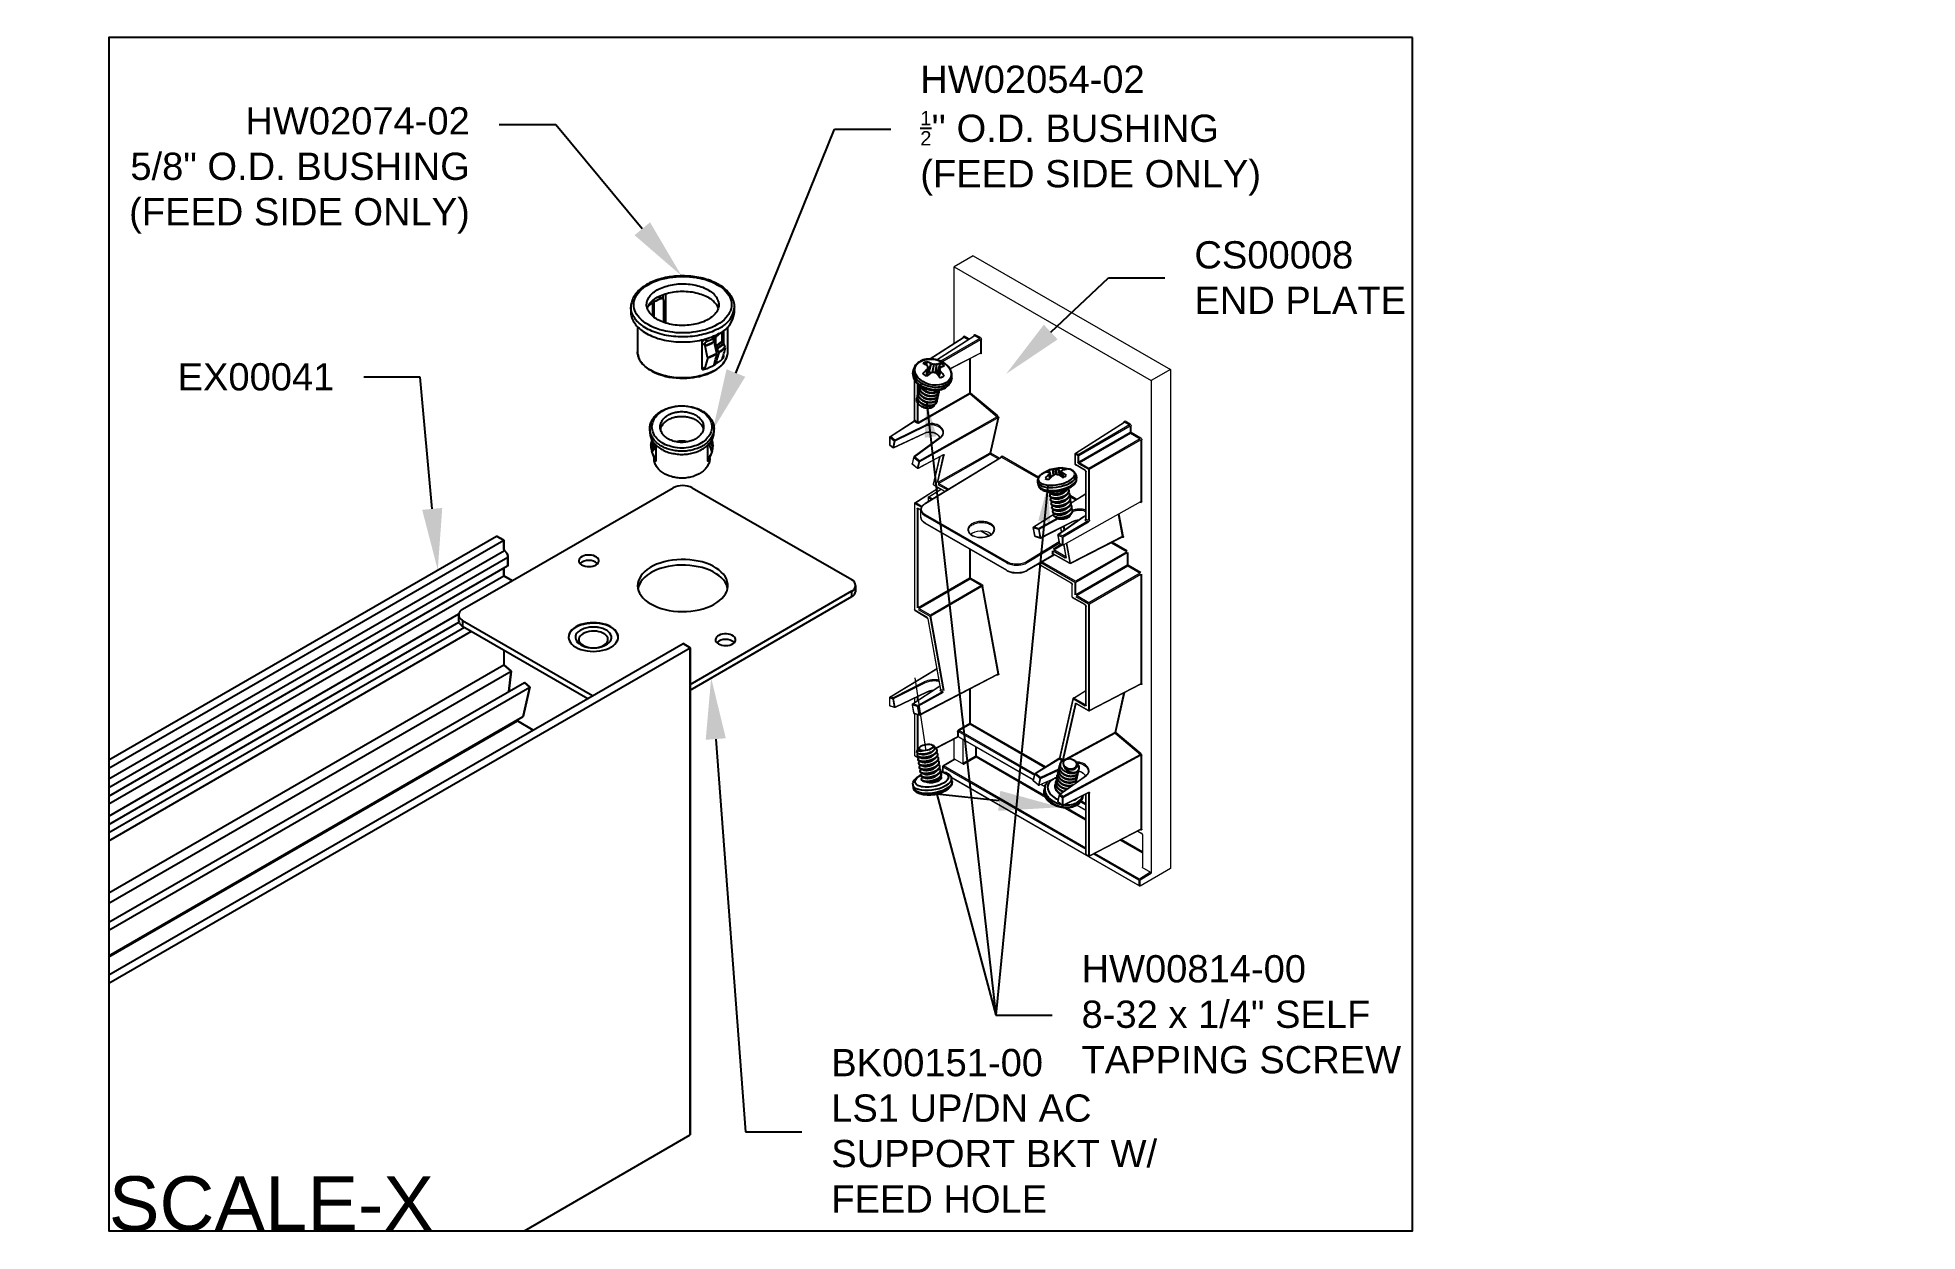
# Model space of a CAD drawing. Extents: x -0.5 to 12.5, y -8.2 to 0.
import ezdxf
from ezdxf import colors
from ezdxf.entities.mleader import LeaderData, LeaderLine
from ezdxf.math import Vec2, Vec3

# ---------------------------------------------------------------- set-up
doc = ezdxf.new("R2010")
doc.units = 0
doc.header["$LTSCALE"] = 0.5
doc.header["$MEASUREMENT"] = 0
doc.layers.get('0').update_dxf_attribs({"color": 255, "linetype": 'CONTINUOUS'})
for name, color, linetype in [('End Cap', 92, 'CONTINUOUS'), ('FAB DWG', 221, 'CONTINUOUS'), ('Hardware', 242, 'CONTINUOUS'), ('Housing', 150, 'CONTINUOUS'), ('Mounting', 4, 'CONTINUOUS')]:
    doc.layers.add(name, color=color, linetype=linetype)
doc.layers.add('Text-Unprinted', color=131, linetype='CONTINUOUS', plot=False)
doc.styles.add('LSAD_Standard', font='arial.ttf')
doc.styles.add('ROM2', font='romans.shx', dxfattribs={"width": 0.85, "height": 1.5})
doc.dimstyles.new('LAYOUT_OVERALL-2020', dxfattribs={"dimtxt": 1.5, "dimasz": 1.5, "dimexe": 0.125, "dimexo": 0.125, "dimgap": 0.06, "dimtad": 0, "dimtih": 1, "dimtoh": 1, "dimdec": 4, "dimzin": 7, "dimdsep": 46, "dimlunit": 4, "dimtxsty": 'ROM2', "dimblk1": 'OPEN90', "dimcen": 0, "dimclrd": 256, "dimclre": 256, "dimclrt": 6, "dimadec": 0, "dimazin": 2, "dimtp": 0.1, "dimtm": 0.1, "dimtfac": 0.71, "dimtdec": 4, "dimtofl": 0, "dimtmove": 0, "dimatfit": 3, "dimfxl": 1, "dimfrac": 2, "dimtolj": 1, "dimtzin": 7, "dimlwd": -1, "dimlwe": -1, "dimarcsym": 1})

msp = doc.modelspace()

# ---------------------------------------------------------------- texts
at = {"layer": 'Text-Unprinted', "ltscale": 0.5, "transparency": 16777216, "style": 'LSAD_Standard'}
msp.add_attdef('SCALE-X', (0, -8.227), 'XEffectiveScaleFactor', height=0.375, dxfattribs=at)

# ---------------------------------------------------------------- blocks, each defined once
blk = doc.blocks.new('_Open90')
at = {"color": 0, "linetype": 'ByBlock', "lineweight": -2}
for p, q in [((0, 0), (-1, 0)), ((-0.5, 0.5), (0, 0)), ((0, 0), (-0.5, -0.5))]:
    blk.add_line(p, q, dxfattribs=at)

# ---------------------------------------------------------------- linework, layer by layer
at = {"layer": 'End Cap', "lineweight": 13, "transparency": 16777216, "extrusion": (1.11022e-16, 0.816497, 0.57735)}
for p, q in [((5.96, -1.505), (5.829, -1.581)), ((5.96, -1.505), (7.319, -2.289)), ((5.829, -1.581), (7.187, -2.365)), ((5.829, -2.107), (5.829, -1.581)), ((5.657, -2.217), (5.894, -2.065)), ((5.66, -2.217), (5.897, -2.065)), ((5.706, -2.222), (5.968, -2.055)), ((5.709, -2.223), (5.971, -2.055)), ((5.893, -2.063), (5.893, -2.066)), ((5.897, -2.065), (5.926, -2.082)), ((5.932, -2.078), (5.9, -2.059)), ((5.967, -2.053), (5.967, -2.055)), ((5.971, -2.055), (6.006, -2.075)), ((6.009, -2.069), (5.974, -2.049)), ((6.006, -2.075), (5.735, -2.232)), ((5.743, -2.235), (6.009, -2.081)), ((6.009, -2.175), (5.799, -2.283)), ((5.8, -2.285), (6.008, -2.177)), ((6.007, -2.177), (6.009, -2.179)), ((6.009, -2.081), (6.009, -2.175)), ((6.016, -2.175), (6.016, -2.081)), ((5.935, -2.214), (5.935, -2.451)), ((5.942, -2.451), (5.942, -2.211)), ((7.319, -2.289), (7.187, -2.365)), ((7.319, -2.289), (7.319, -5.73)), ((5.556, -2.635), (5.556, -2.362)), ((5.557, -2.637), (5.557, -2.364)), ((5.574, -2.386), (5.574, -2.482)), ((5.581, -2.446), (5.581, -2.392)), ((5.935, -2.451), (5.581, -2.653)), ((5.584, -2.658), (5.938, -2.456)), ((5.938, -2.456), (6.126, -2.615)), ((6.13, -2.609), (5.942, -2.451)), ((7.187, -2.365), (7.187, -5.761)), ((5.574, -2.515), (5.574, -2.651)), ((5.581, -2.653), (5.581, -2.525)), ((5.387, -2.75), (5.552, -2.643)), ((5.39, -2.75), (5.555, -2.644)), ((5.631, -2.672), (5.419, -2.775)), ((5.422, -2.781), (5.633, -2.678)), ((5.555, -2.644), (5.57, -2.657)), ((5.574, -2.651), (5.557, -2.637)), ((5.581, -2.653), (5.581, -2.653)), ((6.126, -2.615), (5.589, -2.918)), ((5.592, -2.924), (6.129, -2.621)), ((6.129, -2.621), (6.074, -2.865)), ((6.081, -2.866), (6.136, -2.622)), ((6.665, -2.866), (7.001, -2.651)), ((6.667, -2.866), (7.003, -2.651)), ((7.038, -2.671), (6.684, -2.876)), ((6.688, -2.882), (7.042, -2.678)), ((7, -2.649), (7, -2.652)), ((7.003, -2.651), (7.038, -2.671)), ((7.042, -2.665), (7.007, -2.645)), ((7.042, -2.678), (7.042, -2.722)), ((7.049, -2.722), (7.049, -2.678)), ((5.385, -2.754), (5.385, -2.808)), ((5.386, -2.756), (5.415, -2.78)), ((5.386, -2.811), (5.386, -2.756)), ((5.405, -2.826), (5.386, -2.811)), ((5.405, -2.828), (5.386, -2.812)), ((5.419, -2.775), (5.39, -2.75)), ((5.415, -2.78), (5.405, -2.826)), ((5.411, -2.829), (5.621, -2.731)), ((5.622, -2.729), (5.412, -2.827)), ((5.412, -2.827), (5.422, -2.781)), ((5.734, -2.755), (5.552, -2.889)), ((5.556, -2.89), (5.738, -2.756)), ((7.042, -2.722), (6.688, -2.927)), ((6.691, -2.933), (7.045, -2.728)), ((7.112, -2.767), (6.758, -2.971)), ((6.761, -2.977), (7.115, -2.773)), ((7.045, -2.728), (7.112, -2.767)), ((7.115, -2.761), (7.049, -2.722)), ((7.115, -2.773), (7.115, -3.2)), ((7.122, -3.2), (7.122, -2.773)), ((5.55, -2.892), (5.54, -2.938)), ((5.541, -2.941), (5.551, -2.895)), ((5.574, -2.969), (5.541, -2.941)), ((5.575, -2.971), (5.541, -2.943)), ((5.551, -2.895), (5.585, -2.923)), ((5.589, -2.918), (5.556, -2.89)), ((5.585, -2.923), (5.574, -2.969)), ((5.753, -2.878), (5.58, -2.972)), ((5.754, -2.876), (5.581, -2.97)), ((5.581, -2.97), (5.592, -2.924)), ((6.154, -2.893), (5.629, -3.212)), ((5.632, -3.212), (6.156, -2.893)), ((5.686, -3.08), (5.729, -2.891)), ((5.687, -3.083), (5.731, -2.89)), ((5.753, -2.879), (5.711, -3.067)), ((6.074, -2.865), (5.717, -3.068)), ((5.717, -3.068), (5.76, -2.879)), ((5.721, -3.075), (6.077, -2.872)), ((5.753, -2.878), (5.753, -2.879)), ((6.077, -2.872), (6.134, -2.905)), ((6.141, -2.901), (6.081, -2.866)), ((6.152, -2.891), (6.152, -2.894)), ((6.156, -2.893), (6.408, -3.038)), ((6.411, -3.032), (6.16, -2.887)), ((6.662, -2.942), (6.662, -2.87)), ((6.664, -2.872), (6.681, -2.882)), ((6.664, -2.944), (6.664, -2.872)), ((6.731, -2.983), (6.664, -2.944)), ((6.732, -2.985), (6.665, -2.947)), ((6.684, -2.876), (6.667, -2.866)), ((6.681, -2.882), (6.681, -2.927)), ((6.688, -2.927), (6.688, -2.882)), ((6.688, -2.939), (6.754, -2.977)), ((6.758, -2.971), (6.691, -2.933)), ((6.754, -2.977), (6.754, -3.328)), ((6.761, -3.328), (6.761, -2.977)), ((5.558, -3.207), (5.72, -3.104)), ((5.561, -3.207), (5.721, -3.105)), ((5.766, -3.129), (5.687, -3.083)), ((5.764, -3.129), (5.688, -3.086)), ((5.717, -3.081), (5.782, -3.119)), ((5.789, -3.114), (5.721, -3.075)), ((6.735, -2.989), (6.735, -2.988)), ((6.736, -3.322), (6.736, -2.993)), ((6.738, -3.323), (6.738, -2.995)), ((5.556, -3.211), (5.556, -3.947)), ((5.557, -3.213), (5.603, -3.239)), ((5.557, -3.949), (5.557, -3.213)), ((5.606, -3.233), (5.561, -3.207)), ((5.65, -3.171), (5.65, -3.199)), ((5.652, -3.173), (5.673, -3.185)), ((5.652, -3.198), (5.652, -3.173)), ((5.653, -3.167), (5.736, -3.113)), ((5.655, -3.167), (5.738, -3.114)), ((5.679, -3.181), (5.655, -3.167)), ((7.114, -3.202), (6.58, -3.499)), ((6.624, -3.163), (6.667, -3.188)), ((6.674, -3.184), (6.626, -3.156)), ((6.636, -3.208), (6.736, -3.144)), ((6.636, -3.209), (6.736, -3.145)), ((7.112, -3.203), (7.117, -3.205)), ((5.574, -3.25), (5.574, -3.931)), ((5.599, -3.257), (5.581, -3.246)), ((5.581, -3.251), (5.584, -3.249)), ((5.581, -3.931), (5.581, -3.251)), ((5.599, -3.258), (5.582, -3.249)), ((5.599, -3.308), (5.599, -3.256)), ((5.599, -3.258), (5.599, -3.258)), ((5.628, -3.297), (6.191, -3.622)), ((6.191, -3.673), (5.628, -3.348)), ((6.192, -3.675), (5.629, -3.35)), ((6.195, -3.616), (5.632, -3.291)), ((6.376, -3.374), (6.519, -3.283)), ((6.378, -3.373), (6.52, -3.283)), ((6.541, -3.314), (6.411, -3.384)), ((6.415, -3.389), (6.549, -3.317)), ((6.425, -3.451), (6.64, -3.341)), ((6.641, -3.338), (6.426, -3.447)), ((6.722, -3.303), (6.546, -3.427)), ((6.548, -3.426), (6.724, -3.303)), ((6.75, -3.334), (6.577, -3.435)), ((6.581, -3.442), (6.754, -3.34)), ((6.591, -3.395), (6.586, -3.369)), ((6.735, -3.329), (6.75, -3.334)), ((6.754, -3.328), (6.738, -3.323)), ((6.96, -3.288), (6.988, -3.441)), ((6.995, -3.44), (6.967, -3.284)), ((6.068, -3.435), (6.013, -3.403)), ((6.07, -3.434), (6.016, -3.403)), ((6.066, -3.412), (6.086, -3.424)), ((6.552, -3.478), (6.328, -3.614)), ((6.332, -3.62), (6.553, -3.486)), ((6.384, -3.437), (6.374, -3.379)), ((6.386, -3.438), (6.375, -3.38)), ((6.375, -3.38), (6.409, -3.39)), ((6.411, -3.384), (6.378, -3.373)), ((6.419, -3.448), (6.386, -3.438)), ((6.388, -3.44), (6.421, -3.451)), ((6.409, -3.39), (6.419, -3.448)), ((6.426, -3.447), (6.415, -3.389)), ((6.564, -3.495), (6.511, -3.527)), ((6.515, -3.533), (6.573, -3.498)), ((6.543, -3.431), (6.554, -3.489)), ((6.545, -3.433), (6.574, -3.442)), ((6.555, -3.49), (6.545, -3.433)), ((6.577, -3.435), (6.548, -3.426)), ((6.574, -3.496), (6.555, -3.49)), ((6.557, -3.493), (6.576, -3.499)), ((6.569, -3.41), (6.564, -3.38)), ((6.57, -3.409), (6.565, -3.379)), ((6.574, -3.442), (6.574, -3.496)), ((6.579, -3.372), (6.584, -3.399)), ((6.581, -3.496), (6.581, -3.442)), ((6.6, -3.58), (6.585, -3.496)), ((6.601, -3.581), (6.586, -3.495)), ((6.6, -3.487), (6.625, -3.624)), ((6.631, -3.624), (6.606, -3.484)), ((6.63, -3.627), (6.987, -3.445)), ((6.988, -3.441), (6.631, -3.624)), ((6.911, -3.483), (7.018, -3.545)), ((7.021, -3.539), (6.918, -3.48)), ((6.986, -3.445), (6.988, -3.446)), ((5.935, -3.527), (5.935, -3.727)), ((5.942, -3.727), (5.942, -3.531)), ((6.331, -3.675), (6.52, -3.566)), ((6.519, -3.565), (6.332, -3.673)), ((6.426, -3.62), (6.66, -3.755)), ((6.664, -3.749), (6.433, -3.616)), ((6.504, -3.54), (6.504, -3.559)), ((6.511, -3.559), (6.511, -3.54)), ((6.511, -3.54), (6.594, -3.587)), ((6.625, -3.624), (6.511, -3.559)), ((6.511, -3.563), (6.513, -3.562)), ((6.626, -3.627), (6.512, -3.561)), ((6.598, -3.581), (6.515, -3.533)), ((6.6, -3.58), (6.598, -3.581)), ((7.018, -3.545), (6.664, -3.749)), ((6.667, -3.755), (7.021, -3.551)), ((7.021, -3.551), (7.021, -3.637)), ((7.028, -3.637), (7.028, -3.551)), ((5.935, -3.727), (5.581, -3.931)), ((5.585, -3.937), (5.939, -3.733)), ((5.939, -3.733), (6.017, -3.778)), ((6.02, -3.772), (5.942, -3.727)), ((6.637, -3.763), (6.408, -3.631)), ((6.636, -3.761), (6.409, -3.63)), ((6.66, -3.755), (6.66, -3.842)), ((7.021, -3.637), (6.667, -3.842)), ((6.667, -3.842), (6.667, -3.755)), ((6.671, -3.848), (7.025, -3.643)), ((7.112, -3.694), (6.758, -3.898)), ((6.761, -3.904), (7.115, -3.7)), ((7.025, -3.643), (7.112, -3.694)), ((7.115, -3.688), (7.028, -3.637)), ((7.115, -3.7), (7.115, -4.457)), ((7.122, -4.457), (7.122, -3.7)), ((6.017, -3.778), (5.665, -3.983)), ((5.668, -3.988), (6.02, -3.783)), ((6.02, -3.783), (6.129, -4.389)), ((6.136, -4.388), (6.027, -3.782)), ((6.641, -3.766), (6.64, -3.767)), ((6.642, -3.857), (6.642, -3.771)), ((6.643, -3.859), (6.643, -3.773)), ((6.731, -3.91), (6.643, -3.859)), ((6.732, -3.912), (6.644, -3.862)), ((6.667, -3.854), (6.754, -3.904)), ((6.758, -3.898), (6.671, -3.848)), ((5.642, -3.998), (5.557, -3.949)), ((5.559, -3.951), (5.643, -4)), ((5.581, -3.943), (5.661, -3.989)), ((5.665, -3.983), (5.585, -3.937)), ((5.648, -4.007), (5.735, -4.496)), ((5.737, -4.497), (5.649, -4.008)), ((5.661, -3.989), (5.753, -4.502)), ((5.76, -4.502), (5.668, -3.988)), ((6.735, -3.915), (6.735, -3.916)), ((6.736, -4.601), (6.736, -3.92)), ((6.738, -4.603), (6.738, -3.922)), ((6.754, -3.904), (6.754, -4.64)), ((6.761, -4.64), (6.761, -3.904)), ((5.71, -4.353), (5.387, -4.547)), ((5.389, -4.546), (5.71, -4.353)), ((5.591, -4.672), (6.128, -4.392)), ((6.129, -4.389), (5.592, -4.668)), ((6.126, -4.393), (6.13, -4.395)), ((5.623, -4.443), (5.408, -4.552)), ((5.411, -4.558), (5.626, -4.449)), ((5.637, -4.516), (5.421, -4.619)), ((5.638, -4.513), (5.422, -4.616)), ((5.542, -4.595), (5.723, -4.475)), ((5.544, -4.595), (5.725, -4.475)), ((5.635, -4.917), (5.56, -4.415)), ((5.75, -4.509), (5.577, -4.605)), ((5.581, -4.611), (5.754, -4.514)), ((5.735, -4.497), (5.734, -4.498)), ((5.734, -4.504), (5.75, -4.509)), ((5.753, -4.502), (5.737, -4.497)), ((5.935, -4.492), (5.935, -4.729)), ((5.942, -4.729), (5.942, -4.489)), ((6.651, -4.554), (6.736, -4.501)), ((6.654, -4.554), (6.736, -4.502)), ((6.76, -4.642), (7.114, -4.459)), ((7.115, -4.457), (6.761, -4.64)), ((6.997, -4.52), (6.936, -4.791)), ((6.943, -4.791), (7.005, -4.516)), ((7.113, -4.459), (7.115, -4.461)), ((5.385, -4.605), (5.385, -4.551)), ((5.386, -4.553), (5.405, -4.559)), ((5.386, -4.607), (5.386, -4.553)), ((5.415, -4.616), (5.386, -4.607)), ((5.417, -4.619), (5.388, -4.61)), ((5.408, -4.552), (5.389, -4.546)), ((5.405, -4.559), (5.415, -4.616)), ((5.422, -4.616), (5.411, -4.558)), ((5.54, -4.6), (5.55, -4.658)), ((5.541, -4.601), (5.574, -4.611)), ((5.551, -4.659), (5.541, -4.601)), ((5.577, -4.605), (5.544, -4.595)), ((5.585, -4.669), (5.551, -4.659)), ((5.587, -4.672), (5.553, -4.662)), ((5.556, -4.555), (5.556, -4.586)), ((5.556, -4.662), (5.556, -4.95)), ((5.557, -4.585), (5.557, -4.554)), ((5.557, -4.952), (5.557, -4.663)), ((5.574, -4.546), (5.574, -4.573)), ((5.574, -4.611), (5.585, -4.669)), ((5.581, -4.569), (5.581, -4.543)), ((5.592, -4.668), (5.581, -4.611)), ((6.557, -4.964), (6.649, -4.557)), ((6.559, -4.968), (6.651, -4.56)), ((6.663, -4.593), (6.575, -4.981)), ((6.582, -4.981), (6.67, -4.594)), ((6.651, -4.56), (6.731, -4.607)), ((6.734, -4.601), (6.654, -4.554)), ((6.754, -4.64), (6.67, -4.591)), ((6.67, -4.594), (6.671, -4.594)), ((6.671, -4.593), (6.756, -4.642)), ((6.736, -4.599), (6.734, -4.601)), ((5.574, -4.668), (5.574, -4.912)), ((5.581, -4.905), (5.581, -4.67)), ((5.852, -4.785), (5.852, -4.821)), ((5.935, -4.729), (5.859, -4.773)), ((5.859, -4.785), (6.382, -5.087)), ((5.859, -4.821), (5.859, -4.785)), ((5.863, -4.779), (5.939, -4.735)), ((6.384, -5.08), (5.863, -4.779)), ((5.939, -4.735), (6.454, -5.032)), ((6.46, -5.028), (5.942, -4.729)), ((6.936, -4.791), (6.591, -4.977)), ((7.117, -4.938), (6.943, -4.791)), ((5.852, -4.821), (5.7, -4.9)), ((5.702, -4.901), (5.851, -4.823)), ((5.829, -4.976), (5.829, -4.835)), ((6.375, -5.119), (5.859, -4.821)), ((6.375, -5.12), (5.86, -4.823)), ((5.89, -5.004), (5.89, -4.84)), ((5.976, -4.89), (5.976, -4.954)), ((5.983, -4.954), (5.983, -4.894)), ((6.613, -4.973), (6.938, -4.797)), ((6.938, -4.797), (7.113, -4.944)), ((5.574, -4.961), (5.557, -4.952)), ((5.559, -4.954), (5.575, -4.964)), ((5.574, -4.931), (5.574, -4.961)), ((5.58, -4.964), (5.583, -4.962)), ((5.581, -4.961), (5.581, -4.961)), ((5.582, -4.961), (5.581, -4.961)), ((5.75, -5.026), (5.75, -5.063)), ((5.751, -5.063), (5.751, -5.028)), ((5.751, -5.028), (6.736, -5.597)), ((5.83, -4.975), (5.752, -5.022)), ((5.755, -5.022), (5.832, -4.975)), ((6.736, -5.589), (5.755, -5.022)), ((5.832, -4.975), (5.893, -5.01)), ((5.976, -4.954), (5.89, -5.004)), ((5.893, -5.01), (5.98, -4.96)), ((5.98, -4.96), (6.458, -5.237)), ((6.454, -5.226), (5.983, -4.954)), ((6.551, -4.972), (6.387, -5.074)), ((6.39, -5.074), (6.555, -4.973)), ((6.549, -5.044), (6.423, -5.102)), ((6.426, -5.108), (6.547, -5.051)), ((6.426, -5.109), (6.547, -5.052)), ((6.555, -4.973), (6.571, -4.987)), ((6.575, -4.981), (6.559, -4.968)), ((7.113, -4.944), (6.578, -5.233)), ((6.581, -5.239), (7.115, -4.949)), ((7.115, -4.949), (7.115, -5.459)), ((7.122, -5.459), (7.122, -4.949)), ((7.102, -5.847), (5.807, -5.099)), ((5.808, -5.101), (7.106, -5.85)), ((6.374, -5.123), (6.384, -5.077)), ((6.375, -5.126), (6.386, -5.08)), ((6.409, -5.154), (6.375, -5.126)), ((6.409, -5.156), (6.376, -5.128)), ((6.386, -5.08), (6.419, -5.108)), ((6.423, -5.102), (6.39, -5.074)), ((6.419, -5.108), (6.409, -5.154)), ((6.536, -5.102), (6.414, -5.156)), ((6.537, -5.101), (6.415, -5.155)), ((6.415, -5.155), (6.426, -5.109)), ((6.454, -5.166), (6.427, -5.151)), ((6.454, -5.165), (6.429, -5.15)), ((6.464, -5.134), (6.468, -5.137)), ((6.473, -5.131), (6.472, -5.131)), ((6.556, -5.217), (6.642, -5.156)), ((6.56, -5.217), (6.741, -5.089)), ((6.665, -5.14), (6.737, -5.088)), ((6.544, -5.266), (6.554, -5.22)), ((6.545, -5.269), (6.555, -5.223)), ((6.574, -5.293), (6.545, -5.269)), ((6.574, -5.295), (6.545, -5.271)), ((6.555, -5.223), (6.574, -5.239)), ((6.578, -5.233), (6.56, -5.217)), ((6.574, -5.239), (6.574, -5.293)), ((6.58, -5.296), (6.753, -5.207)), ((6.754, -5.205), (6.581, -5.293)), ((6.581, -5.293), (6.581, -5.239)), ((6.588, -5.311), (6.736, -5.397)), ((6.736, -5.389), (6.602, -5.312)), ((6.736, -5.329), (6.673, -5.293)), ((6.736, -5.327), (6.675, -5.292)), ((6.699, -5.27), (6.736, -5.291)), ((6.736, -5.283), (6.703, -5.264)), ((6.736, -5.631), (6.736, -5.216)), ((6.738, -5.633), (6.738, -5.215)), ((6.752, -5.207), (6.754, -5.209)), ((6.754, -5.209), (6.754, -5.643)), ((6.761, -5.643), (6.761, -5.209)), ((6.76, -5.645), (7.114, -5.461)), ((7.115, -5.459), (6.761, -5.643)), ((6.974, -5.534), (7.126, -5.622)), ((7.126, -5.614), (6.981, -5.53)), ((7.095, -5.472), (7.123, -5.488)), ((7.113, -5.462), (7.115, -5.463)), ((7.126, -5.494), (7.126, -5.718)), ((6.754, -5.643), (6.738, -5.633)), ((6.739, -5.635), (6.756, -5.645)), ((6.791, -5.629), (7.102, -5.808)), ((7.106, -5.802), (6.799, -5.625)), ((7.102, -5.808), (7.102, -5.847)), ((7.183, -5.755), (7.106, -5.802)), ((7.319, -5.73), (7.11, -5.851)), ((7.11, -5.808), (7.187, -5.761)), ((7.11, -5.851), (7.11, -5.808)), ((7.123, -5.72), (7.183, -5.755))]:
    msp.add_line(p, q, dxfattribs=at)
at = {"layer": 'End Cap', "lineweight": 13, "transparency": 16777216, "extrusion": (1.02435e-16, 2.22045e-16, -1)}
for centre, start, end in [((-5.39, -2.754), 360, 57.0801), ((-6.423, -3.446), 243.09, 287.2861), ((-6.559, -3.488), 287.2861, 349.8523), ((-6.577, -3.494), 240.9839, 287.2861), ((-5.545, -4.599), 349.8523, 56.5687), ((-5.588, -4.667), 242.5158, 287.2861), ((-6.548, -5.267), 310.1477, 12.7139)]:
    msp.add_arc(centre, 0.00498, start, end, dxfattribs=at)
at = {"layer": 'End Cap', "lineweight": 13, "transparency": 16777216, "extrusion": (-8.5876e-18, 2.22045e-16, -1)}
for centre, start, end in [((-5.39, -2.808), 310.1477, 360), ((-5.408, -2.824), 245.027, 310.1477), ((-6.667, -2.942), 300, 0), ((-5.39, -4.605), 287.2861, 360), ((-6.389, -5.078), 12.7139, 58.427), ((-6.559, -5.221), 12.7139, 54.6339), ((-6.577, -5.291), 242.9395, 310.1477), ((-6.758, -5.641), 242.5969, 300)]:
    msp.add_arc(centre, 0.00498, start, end, dxfattribs=at)
at = {"layer": 'End Cap', "lineweight": 13, "transparency": 16777216, "extrusion": (-6.40988e-17, 1.66533e-16, -1)}
for centre, start, end in [((-5.544, -2.939), 310.1477, 12.7139), ((-5.578, -2.967), 241.5425, 310.1477), ((-6.667, -2.87), 0, 57.4031), ((-5.555, -4.657), 287.2861, 349.8523), ((-6.654, -4.558), 12.7139, 57.6743)]:
    msp.add_arc(centre, 0.00498, start, end, dxfattribs=at)
at = {"layer": 'End Cap', "lineweight": 13, "transparency": 16777216, "extrusion": (4.69235e-17, 1.66533e-16, -1)}
for centre, start, end in [((-5.555, -2.893), 12.7139, 53.7379), ((-5.419, -4.614), 244.6064, 287.2861), ((-5.578, -4.959), 242.5969, 300), ((-6.379, -5.124), 310.1477, 12.7139), ((-6.412, -5.152), 246.0531, 310.1477)]:
    msp.add_arc(centre, 0.00498, start, end, dxfattribs=at)
at = {"layer": 'End Cap', "lineweight": 13, "transparency": 16777216, "extrusion": (1.02435e-16, 1.66533e-16, -1)}
for centre, start, end in [((-5.691, -3.081), 300, 12.7139), ((-5.561, -3.211), 0, 57.4031), ((-5.655, -3.171), 0, 57.4031), ((-6.389, -3.436), 287.2861, 349.8523)]:
    msp.add_arc(centre, 0.00498, start, end, dxfattribs=at)
at = {"layer": 'End Cap', "lineweight": 13, "transparency": 16777216, "extrusion": (1.02435e-16, 3.33067e-16, -1)}
msp.add_arc((-6.379, -3.378), 0.00498, 349.8523, 57.4544, dxfattribs=at)
at = {"layer": 'End Cap', "lineweight": 13, "transparency": 16777216, "extrusion": (-8.5876e-18, 1.66533e-16, -1)}
for centre, start, end in [((-6.548, -3.431), 349.8523, 54.9853), ((-6.647, -3.857), 300, 0)]:
    msp.add_arc(centre, 0.00498, start, end, dxfattribs=at)
at = {"layer": 'End Cap', "lineweight": 13, "transparency": 16777216, "extrusion": (4.69235e-17, 2.22045e-16, -1)}
msp.add_arc((-6.628, -3.622), 0.00498, 242.9199, 300, dxfattribs=at)
at = {"layer": 'End Cap', "lineweight": 13, "transparency": 16777216, "extrusion": (1.02435e-16, 5.55112e-17, -1)}
for centre in [(-5.561, -3.947), (-5.561, -4.95), (-6.741, -5.631)]:
    msp.add_arc(centre, 0.00498, 300, 0, dxfattribs=at)
at = {"layer": 'End Cap', "lineweight": 13, "transparency": 16777216, "extrusion": (-6.40988e-17, -5.55112e-17, -1)}
msp.add_arc((-5.39, -4.551), 0.00498, 360, 58.9839, dxfattribs=at)
at = {"layer": 'End Cap', "lineweight": 13, "transparency": 16777216, "extrusion": (-6.40988e-17, 3.33067e-16, -1)}
msp.add_arc((-6.758, -4.638), 0.00498, 242.5969, 300, dxfattribs=at)
at = {"layer": 'End Cap', "lineweight": 13, "transparency": 16777216, "extrusion": (-6.40988e-17, 2.22045e-16, -1)}
msp.add_arc((-5.755, -5.026), 0.00498, 0, 58.7177, dxfattribs=at)
at = {"layer": 'End Cap', "lineweight": 13, "transparency": 16777216, "extrusion": (2.48922e-16, 3.09781e-16, -1)}
msp.add_ellipse((5.899, -2.066), major_axis=(0.00382, -0.00768), ratio=0.611894, start_param=-4.030089, end_param=-3.179469, dxfattribs=at)
at = {"layer": 'End Cap', "lineweight": 13, "transparency": 16777216, "extrusion": (8.54161e-17, 2.19479e-16, -1)}
msp.add_ellipse((5.896, -2.069), major_axis=(0.00173, -0.00394), ratio=0.607897, start_param=-3.236664, end_param=-3.208071, dxfattribs=at)
at = {"layer": 'End Cap', "lineweight": 13, "transparency": 16777216, "extrusion": (2.62439e-16, 3.07319e-16, -1)}
msp.add_ellipse((5.9, -2.066), major_axis=(0.00474, -0.00714), ratio=0.611894, start_param=-3.103716, end_param=-2.253096, dxfattribs=at)
at = {"layer": 'End Cap', "lineweight": 13, "transparency": 16777216, "extrusion": (1.24796e-16, 3.10048e-16, -1)}
msp.add_ellipse((5.973, -2.056), major_axis=(0.00382, -0.00768), ratio=0.611894, start_param=-4.030089, end_param=-3.179469, dxfattribs=at)
at = {"layer": 'End Cap', "lineweight": 13, "transparency": 16777216}
for centre, major_axis, ratio, start_param, end_param in [((5.97, -2.059), (0.00173, -0.00394), 0.607897, -3.075114, -3.046521), ((6.006, -2.173), (0.00209, -0.00374), 0.612423, 0.008268, 0.85882), ((6.006, -2.173), (-0.00255, 0.00347), 0.607897, -3.236664, -3.208071), ((5.939, -2.453), (0.00321, 0.0038), 0.432923, -2.239742, -0.695126), ((5.554, -2.647), (0.0027, -0.00418), 0.572963, 2.100772, 2.327317), ((5.561, -2.635), (-0.00498, 0), 0.57735, 0, 0.785398), ((5.571, -2.653), (0.00321, 0.0038), 0.432923, -2.239742, -0.695126), ((5.67, -2.77), (-0.068, 0.0153), 0.692275, -2.557831, -0.643354), ((6.127, -2.611), (0.00321, 0.0038), 0.432923, -2.239729, -0.695126), ((6.126, -2.618), (0.00244, -0.00391), 0.55791, 1.278039, 2.128591), ((6.131, -2.617), (-0.0046, -0.0019), 0.183389, -2.51386, -0.980106), ((6.126, -2.619), (0.00199, -0.00403), 0.586734, 0.605641, 1.456192), ((7.003, -2.655), (0.00173, -0.00394), 0.607897, -3.075114, -3.046521), ((5.39, -2.808), (-0.00321, -0.0038), 0.432923, -0.695126, 0), ((5.39, -2.754), (-0.0027, 0.00418), 0.572963, -1.04082, -0.814283), ((5.408, -2.824), (-0.00321, -0.0038), 0.432923, -0.695126, 0), ((5.408, -2.824), (0.0021, -0.00451), 0.537422, 0, 0.607815), ((5.578, -2.967), (0.00237, -0.00437), 0.56582, 0, 0.57425), ((5.751, -2.873), (0.00237, -0.00437), 0.56582, 0, 0.57425), ((5.75, -2.88), (0.00338, 0.00366), 0.462349, -0.673754, -0.473679), ((5.757, -2.876), (0.00485, -0.0011), 0.692275, -2.214187, -0.669582), ((6.077, -2.868), (0.00249, 0.00431), 0.57735, -2.330015, -0.785398), ((6.149, -2.893), (0.00498, 0), 0.57735, 0.180232, 0.785398), ((6.156, -2.897), (0.00239, -0.00437), 0.592172, 2.371088, 3.169174), ((6.156, -2.889), (0.00249, 0.00431), 0.57735, -2.330004, -0.785398), ((6.667, -2.942), (-0.00249, -0.00431), 0.57735, -0.785398, 0), ((5.691, -3.081), (-0.00485, 0.0011), 0.692275, 0, 0.927394), ((6.734, -2.981), (-0.00249, -0.00431), 0.57735, -0.785398, 0.000005), ((5.655, -3.171), (-0.00498, 0), 0.57735, 0, 0.785398), ((5.655, -3.171), (-0.00249, -0.00431), 0.57735, -2.330015, -0.785398), ((5.655, -3.171), (-0.00268, 0.00419), 0.576955, -0.811218, 0), ((7.112, -3.198), (0.00226, -0.00387), 0.635348, -0.010682, 0.82339), ((6.684, -3.356), (-0.0686, -0.0123), 0.432923, -1.755604, -0.962937), ((6.751, -3.338), (0.00251, -0.0043), 0.542752, 2.352586, 2.579133), ((6.015, -3.454), (-0.0881, 0), 0.57735, -2.356194, -0.603615), ((5.949, -3.436), (0.00249, 0.00431), 0.57735, 0, 0.811578), ((6.015, -3.454), (-0.0881, 0), 0.57735, -2.51052, -2.356194), ((6.389, -3.436), (-0.0049, -0.00088), 0.432923, 0, 0.695126), ((6.389, -3.436), (-0.00148, -0.00475), 0.692275, -0.927394, 0), ((6.423, -3.446), (0.0049, 0.00088), 0.432923, -2.446467, -0.962937), ((6.423, -3.446), (0.00498, 0), 0.57735, -2.356194, -0.870446), ((6.423, -3.446), (0.00225, -0.00444), 0.514818, 0, 0.815728), ((6.423, -3.446), (-0.00225, 0.00444), 0.514818, -2.325865, -2.100161), ((6.559, -3.488), (-0.0049, -0.00088), 0.432923, 0, 0.695126), ((6.577, -3.494), (0.00498, 0), 0.57735, -2.356194, -0.811578), ((6.577, -3.494), (0.00241, -0.00435), 0.558545, 0, 0.795232), ((6.985, -3.441), (0.00214, -0.00385), 0.598865, 0.12679, 1.091442), ((6.99, -3.449), (-0.00327, 0.00375), 0.811264, -1.729299, -0.200584), ((6.984, -3.448), (0.00249, 0.00431), 0.57735, -0.785398, -0.179247), ((6.985, -3.441), (-0.00257, 0.00352), 0.61304, -3.240894, -3.086737), ((6.991, -3.442), (-0.0049, -0.00088), 0.432923, -2.446467, -0.901876), ((6.328, -3.618), (-0.00258, 0.00425), 0.562039, -2.368946, -0.79902), ((6.628, -3.622), (0.00498, 0), 0.57735, -2.356194, -0.818295), ((6.628, -3.622), (0.00227, -0.00443), 0.572963, 0, 0.814283), ((6.628, -3.622), (-0.00227, 0.00443), 0.572963, -2.32731, -2.100772), ((5.939, -3.729), (0.00249, 0.00431), 0.57735, -2.330015, -0.785398), ((6.195, -3.671), (-0.00249, -0.00431), 0.57735, -0.785398, 0), ((6.017, -3.774), (0.00249, 0.00431), 0.57735, -2.330007, -0.785398), ((6.017, -3.781), (0.00247, -0.00375), 0.566645, 1.581695, 2.317039), ((6.017, -3.782), (0.00212, -0.00402), 0.553158, 1.022106, 1.75745), ((6.647, -3.771), (-0.00498, 0), 0.57735, -0.000005, 0.785398), ((6.647, -3.857), (-0.00498, 0), 0.57735, 0, 0.785398), ((6.741, -3.92), (-0.00498, 0), 0.57735, -0.000005, 0.785398), ((6.126, -4.388), (0.00206, -0.00385), 0.597786, 0.255386, 1.105938), ((6.131, -4.396), (-0.00391, 0.00308), 0.795635, -1.878356, -0.344602), ((6.126, -4.388), (-0.00241, 0.0035), 0.631681, -3.222412, -2.949012), ((5.669, -4.462), (-0.0735, -0.0132), 0.432923, -2.483232, -0.962937), ((5.669, -4.462), (0.0735, 0.0132), 0.432923, -0.788404, -0.658361), ((7.112, -4.455), (0.00209, -0.00374), 0.612423, 0.008268, 0.85882), ((7.117, -4.463), (-0.00249, 0.00431), 0.816497, -1.570796, -0.037042), ((7.112, -4.455), (-0.00255, 0.00347), 0.607897, -3.236664, -3.208071), ((5.39, -4.551), (-0.00498, 0), 0.57735, 0, 0.785398), ((5.39, -4.605), (-0.00498, 0), 0.57735, 0, 0.785398), ((5.39, -4.551), (-0.00148, -0.00475), 0.692275, -2.498191, -0.927394), ((5.39, -4.605), (-0.00148, -0.00475), 0.692275, -0.927394, 0), ((5.39, -4.551), (-0.00256, 0.00426), 0.595738, -0.569264, 0), ((5.408, -4.557), (-0.00148, -0.00475), 0.692275, -2.498191, -0.927394), ((5.408, -4.557), (0.0049, 0.00088), 0.432923, -2.446467, -0.962937), ((5.419, -4.614), (0.00498, 0), 0.57735, -2.356194, -0.876282), ((5.419, -4.614), (-0.00148, -0.00475), 0.692275, -0.927394, 0), ((5.419, -4.614), (0.0049, 0.00088), 0.432923, -2.446467, -0.962937), ((5.555, -4.657), (-0.0049, -0.00088), 0.432923, 0, 0.695126), ((6.654, -4.558), (-0.00249, -0.00431), 0.57735, -2.330015, -0.785398), ((6.654, -4.558), (-0.00266, 0.0042), 0.573941, -0.808494, 0), ((6.666, -4.591), (0.00485, -0.0011), 0.692275, -2.214198, -0.66959), ((6.673, -4.589), (-0.00249, -0.00431), 0.57735, -0.785398, 0), ((6.734, -4.605), (-0.00249, -0.00431), 0.57735, -2.330001, -0.785398), ((6.739, -4.605), (-0.00249, 0.00431), 0.816497, 0.143559, 1.570796), ((6.741, -4.601), (-0.00498, 0), 0.57735, 0, 0.785398), ((6.758, -4.638), (0.00498, 0), 0.57735, -2.356194, -0.811578), ((6.758, -4.638), (-0.00249, -0.00431), 0.57735, -0.785398, 0), ((6.758, -4.638), (0.00229, -0.00442), 0.576955, 0, 0.811218), ((5.588, -4.667), (0.0049, 0.00088), 0.432923, -2.446467, -0.90185), ((5.588, -4.667), (0.00498, 0), 0.57735, -2.356194, -0.816786), ((5.588, -4.667), (0.0023, -0.00441), 0.570168, 0, 0.810287), ((5.588, -4.667), (-0.0023, 0.00441), 0.570168, -2.331306, -2.104803), ((5.856, -4.787), (-0.00498, 0), 0.57735, -2.356183, -0.811578), ((5.863, -4.775), (0.00249, -0.00431), 0.546739, -2.355852, -0.785752), ((5.939, -4.731), (0.00249, -0.00431), 0.546739, -2.355852, -0.785741), ((6.939, -4.794), (0.00321, 0.0038), 0.432923, -2.265922, -0.695126), ((5.849, -4.819), (0.00229, -0.00442), 0.576955, 0, 0.811206), ((5.856, -4.823), (0.00498, -0.00021), 0.546448, 0.809038, 2.353534), ((5.863, -4.819), (-0.00249, -0.00431), 0.57735, -0.785387, 0), ((5.561, -4.95), (-0.00498, 0), 0.57735, 0, 0.785398), ((5.578, -4.959), (0.00498, 0), 0.57735, -2.356194, -0.811578), ((5.578, -4.959), (0.00229, -0.00442), 0.576955, 0, 0.811218), ((5.832, -4.979), (0.00249, -0.00431), 0.57735, -3.926648, -3.128498), ((5.893, -5.006), (0.00249, -0.00431), 0.577351, -2.356336, -0.785257), ((6.685, -5.048), (0.0728, -0.0164), 0.692275, -0.556136, 1.919977), ((7.113, -4.94), (0.00321, 0.0038), 0.432923, -2.265891, -0.695126), ((7.112, -4.947), (0.00245, -0.0041), 0.552215, 0.749302, 2.161518), ((6.379, -5.124), (-0.00485, 0.0011), 0.692275, 0, 0.927394), ((6.379, -5.124), (-0.00321, -0.0038), 0.432923, -0.695126, 0), ((6.389, -5.078), (-0.00485, 0.0011), 0.692275, 0, 0.927394), ((6.389, -5.078), (-0.00321, -0.0038), 0.432923, -2.265922, -0.695126), ((6.412, -5.152), (0.00485, -0.0011), 0.692275, -2.214198, -0.730669), ((6.412, -5.152), (-0.00321, -0.0038), 0.432923, -0.695126, 0), ((6.423, -5.106), (-0.00321, -0.0038), 0.432923, -2.265922, -0.695126), ((6.423, -5.106), (0.00498, 0), 0.57735, -2.356194, -0.870446), ((6.423, -5.106), (0.00485, -0.0011), 0.692275, -2.214198, -0.730669), ((6.588, -5.183), (-0.114, 0.025), 0.691207, -2.214555, -2.195526), ((6.725, -5.074), (-0.00321, -0.0038), 0.432923, -0.695116, 0), ((6.74, -5.092), (-0.00288, 0.00406), 0.612885, -1.067725, 0), ((6.548, -5.267), (-0.00485, 0.0011), 0.692275, 0, 0.927394), ((6.559, -5.221), (-0.00485, 0.0011), 0.692275, 0, 0.927394), ((6.577, -5.237), (0.00498, 0), 0.57735, -2.356194, -0.811578), ((6.577, -5.291), (0.00498, 0), 0.57735, -2.356194, -0.811578), ((6.577, -5.237), (-0.00237, 0.00438), 0.565512, -2.340489, -0.996151), ((6.577, -5.291), (0.00226, -0.00443), 0.580718, 0, 0.814679), ((6.751, -5.203), (0.00226, -0.00443), 0.580718, 0, 0.814679), ((6.758, -5.207), (0.00498, 0), 0.57735, -2.356194, -0.811578), ((7.123, -5.492), (-0.00249, 0.00431), 0.57735, -2.356336, -0.785257)]:
    msp.add_ellipse(centre, major_axis=major_axis, ratio=ratio, start_param=start_param, end_param=end_param, dxfattribs=at)
at = {"layer": 'End Cap', "lineweight": 13, "transparency": 16777216, "extrusion": (4.59521e-19, 2.00148e-16, -1)}
for centre in [(5.974, -2.056), (5.581, -3.253)]:
    msp.add_ellipse(centre, major_axis=(0.00474, -0.00714), ratio=0.611894, start_param=-3.103716, end_param=-2.253096, dxfattribs=at)
at = {"layer": 'End Cap', "lineweight": 13, "transparency": 16777216, "extrusion": (2.19947e-16, 2.73647e-16, -1)}
for centre in [(6.009, -2.076), (6.731, -3.917)]:
    msp.add_ellipse(centre, major_axis=(0.00494, -0.00767), ratio=0.540375, start_param=-2.331832, end_param=-1.481211, dxfattribs=at)
at = {"layer": 'End Cap', "lineweight": 13, "transparency": 16777216, "extrusion": (3.08238e-16, 1.37857e-16, -1)}
msp.add_ellipse((6.009, -2.172), major_axis=(0.00474, -0.00714), ratio=0.611894, start_param=0.037876, end_param=0.888497, dxfattribs=at)
at = {"layer": 'End Cap', "lineweight": 13, "transparency": 16777216, "extrusion": (-5.07929e-17, 9.8722e-17, -1)}
msp.add_ellipse((6.01, -2.077), major_axis=(-0.00417, 0.00811), ratio=0.540375, start_param=1.481211, end_param=2.331832, dxfattribs=at)
at = {"layer": 'End Cap', "lineweight": 13, "transparency": 16777216, "extrusion": (9.96759e-17, 1.73563e-16, -1)}
msp.add_ellipse((6.01, -2.172), major_axis=(0.00382, -0.00768), ratio=0.611894, start_param=-0.888497, end_param=-0.037876, dxfattribs=at)
at = {"layer": 'End Cap', "lineweight": 13, "transparency": 16777216, "extrusion": (-4.64047e-18, -5.55112e-17, -1)}
msp.add_ellipse((5.939, -2.453), major_axis=(0.00498, 0), ratio=0.57735, start_param=-2.330015, end_param=-0.785398, dxfattribs=at)
at = {"layer": 'End Cap', "lineweight": 13, "transparency": 16777216, "extrusion": (1.03472e-17, 2.61641e-16, -1)}
msp.add_ellipse((5.939, -2.453), major_axis=(-0.00247, 0.00432), ratio=0.549894, start_param=-2.131936, end_param=-0.788222, dxfattribs=at)
at = {"layer": 'End Cap', "lineweight": 13, "transparency": 16777216, "extrusion": (5.51082e-17, 3.51147e-16, -1)}
msp.add_ellipse((5.585, -2.655), major_axis=(-0.00247, 0.00432), ratio=0.549894, start_param=-2.131936, end_param=-0.788542, dxfattribs=at)
at = {"layer": 'End Cap', "lineweight": 13, "transparency": 16777216, "extrusion": (1.32778e-16, 2.43736e-16, -1)}
msp.add_ellipse((5.584, -2.655), major_axis=(-0.00207, 0.00453), ratio=0.506608, start_param=-2.179846, end_param=-0.837069, dxfattribs=at)
at = {"layer": 'End Cap', "lineweight": 13, "transparency": 16777216, "extrusion": (-3.66435e-17, -5.42443e-17, -1)}
msp.add_ellipse((5.579, -2.654), major_axis=(0.00816, -0.00029), ratio=0.704065, start_param=0.849257, end_param=0.952874, dxfattribs=at)
at = {"layer": 'End Cap', "lineweight": 13, "transparency": 16777216, "extrusion": (1.35375e-17, -3.05427e-18, -1)}
msp.add_ellipse((6.132, -2.624), major_axis=(0.00485, -0.0011), ratio=0.692275, start_param=-2.471997, end_param=-0.927394, dxfattribs=at)
at = {"layer": 'End Cap', "lineweight": 13, "transparency": 16777216, "extrusion": (9.83767e-17, 3.19415e-16, -1)}
msp.add_ellipse((6.129, -2.616), major_axis=(0.00478, -0.00787), ratio=0.530447, start_param=-2.136423, end_param=-1.285802, dxfattribs=at)
at = {"layer": 'End Cap', "lineweight": 13, "transparency": 16777216, "extrusion": (2.25947e-16, 2.95998e-16, -1)}
msp.add_ellipse((6.13, -2.617), major_axis=(0.00395, -0.00807), ratio=0.557318, start_param=-1.456702, end_param=-0.606082, dxfattribs=at)
at = {"layer": 'End Cap', "lineweight": 13, "transparency": 16777216, "extrusion": (2.55213e-17, 3.22675e-16, -1)}
msp.add_ellipse((7.006, -2.652), major_axis=(0.00382, -0.00768), ratio=0.611894, start_param=-4.030089, end_param=-3.179469, dxfattribs=at)
at = {"layer": 'End Cap', "lineweight": 13, "transparency": 16777216, "extrusion": (-6.09123e-17, 2.92665e-16, -1)}
msp.add_ellipse((7.006, -2.652), major_axis=(0.00474, -0.00714), ratio=0.611894, start_param=-3.103716, end_param=-2.253096, dxfattribs=at)
at = {"layer": 'End Cap', "lineweight": 13, "transparency": 16777216, "extrusion": (9.65488e-17, 2.60222e-16, -1)}
msp.add_ellipse((7.042, -2.673), major_axis=(0.00494, -0.00767), ratio=0.540375, start_param=-2.331832, end_param=-1.481211, dxfattribs=at)
at = {"layer": 'End Cap', "lineweight": 13, "transparency": 16777216, "extrusion": (1.43788e-16, 4.48545e-16, -1)}
msp.add_ellipse((7.043, -2.674), major_axis=(-0.00417, 0.00811), ratio=0.540375, start_param=1.481211, end_param=2.331832, dxfattribs=at)
at = {"layer": 'End Cap', "lineweight": 13, "transparency": 16777216, "extrusion": (1.2326e-32, 5.55112e-17, -1)}
for centre in [(5.39, -2.808), (6.667, -2.942)]:
    msp.add_ellipse(centre, major_axis=(-0.00498, 0), ratio=0.57735, start_param=-0.785398, end_param=0, dxfattribs=at)
at = {"layer": 'End Cap', "lineweight": 13, "transparency": 16777216, "extrusion": (1.19197e-16, 8.69203e-17, -1)}
msp.add_ellipse((5.408, -2.824), major_axis=(-0.00485, 0.0011), ratio=0.692275, start_param=-2.410924, end_param=-0.927394, dxfattribs=at)
at = {"layer": 'End Cap', "lineweight": 13, "transparency": 16777216, "extrusion": (8.0538e-17, 2.65614e-16, -1)}
msp.add_ellipse((5.737, -2.759), major_axis=(-0.00294, 0.00401), ratio=0.594624, start_param=0, end_param=1.074886, dxfattribs=at)
at = {"layer": 'End Cap', "lineweight": 13, "transparency": 16777216, "extrusion": (2.06522e-16, 3.97046e-16, -1)}
msp.add_ellipse((7.116, -2.768), major_axis=(0.00494, -0.00767), ratio=0.540375, start_param=-2.331832, end_param=-1.481211, dxfattribs=at)
at = {"layer": 'End Cap', "lineweight": 13, "transparency": 16777216, "extrusion": (2.43941e-16, 3.75219e-16, -1)}
msp.add_ellipse((7.116, -2.769), major_axis=(-0.00417, 0.00811), ratio=0.540375, start_param=1.481211, end_param=2.331832, dxfattribs=at)
at = {"layer": 'End Cap', "lineweight": 13, "transparency": 16777216, "extrusion": (1.4858e-17, -6.02586e-17, -1)}
for centre, major_axis, start_param, end_param in [((5.544, -2.939), (-0.00485, 0.0011), -0.927394, 0), ((6.939, -4.794), (0.00485, -0.0011), -2.472011, -0.927394)]:
    msp.add_ellipse(centre, major_axis=major_axis, ratio=0.692275, start_param=start_param, end_param=end_param, dxfattribs=at)
at = {"layer": 'End Cap', "lineweight": 13, "transparency": 16777216, "extrusion": (-1.99216e-17, 2.3467e-16, -1)}
msp.add_ellipse((5.544, -2.939), major_axis=(-0.00321, -0.0038), ratio=0.432923, start_param=0, end_param=0.695126, dxfattribs=at)
at = {"layer": 'End Cap', "lineweight": 13, "transparency": 16777216, "extrusion": (-1.40577e-16, 2.63821e-16, -1)}
msp.add_ellipse((5.578, -2.967), major_axis=(-0.00321, -0.0038), ratio=0.432923, start_param=0, end_param=0.695126, dxfattribs=at)
at = {"layer": 'End Cap', "lineweight": 13, "transparency": 16777216, "extrusion": (2.31137e-17, 1.65505e-16, -1)}
msp.add_ellipse((5.578, -2.967), major_axis=(-0.00485, 0.0011), ratio=0.692275, start_param=-2.472011, end_param=-0.927394, dxfattribs=at)
at = {"layer": 'End Cap', "lineweight": 13, "transparency": 16777216, "extrusion": (-5.28296e-17, -4.49873e-17, -1)}
msp.add_ellipse((6.077, -2.868), major_axis=(0.00485, -0.0011), ratio=0.692275, start_param=-2.472011, end_param=-0.927394, dxfattribs=at)
at = {"layer": 'End Cap', "lineweight": 13, "transparency": 16777216, "extrusion": (1.07103e-16, 3.16596e-16, -1)}
msp.add_ellipse((6.077, -2.868), major_axis=(-0.00246, 0.00432), ratio=0.542752, start_param=-2.358932, end_param=-0.56246, dxfattribs=at)
at = {"layer": 'End Cap', "lineweight": 13, "transparency": 16777216, "extrusion": (3.19415e-16, 2.89195e-16, -1)}
msp.add_ellipse((6.687, -2.931), major_axis=(-0.00417, 0.00811), ratio=0.540375, start_param=-1.660381, end_param=-0.809761, dxfattribs=at)
at = {"layer": 'End Cap', "lineweight": 13, "transparency": 16777216, "extrusion": (2.36572e-16, 3.50371e-16, -1)}
msp.add_ellipse((6.687, -2.932), major_axis=(0.00494, -0.00767), ratio=0.540375, start_param=0.809761, end_param=1.660381, dxfattribs=at)
at = {"layer": 'End Cap', "lineweight": 13, "transparency": 16777216, "extrusion": (1.72796e-16, 1.5009e-16, -1)}
msp.add_ellipse((6.691, -2.929), major_axis=(-0.00207, 0.00407), ratio=0.569264, start_param=-1.664548, end_param=-0.813996, dxfattribs=at)
at = {"layer": 'End Cap', "lineweight": 13, "transparency": 16777216, "extrusion": (3.58158e-16, 3.6558e-16, -1)}
msp.add_ellipse((6.691, -2.929), major_axis=(0.00249, -0.00382), ratio=0.569264, start_param=0.813996, end_param=1.664548, dxfattribs=at)
at = {"layer": 'End Cap', "lineweight": 13, "transparency": 16777216, "extrusion": (-2.29215e-16, 3.24633e-16, -1)}
msp.add_ellipse((5.691, -3.081), major_axis=(-0.00249, -0.00431), ratio=0.57735, start_param=0, end_param=0.785398, dxfattribs=at)
at = {"layer": 'End Cap', "lineweight": 13, "transparency": 16777216, "extrusion": (1.73273e-16, 2.43597e-16, -1)}
msp.add_ellipse((6.731, -2.99), major_axis=(0.00494, -0.00767), ratio=0.540375, start_param=-2.331832, end_param=-1.481211, dxfattribs=at)
at = {"layer": 'End Cap', "lineweight": 13, "transparency": 16777216, "extrusion": (9.80061e-17, 1.12852e-16, -1)}
msp.add_ellipse((6.732, -2.991), major_axis=(-0.00417, 0.00811), ratio=0.540375, start_param=1.481211, end_param=2.331832, dxfattribs=at)
at = {"layer": 'End Cap', "lineweight": 13, "transparency": 16777216, "extrusion": (-8.05497e-17, 1.11022e-16, -1)}
msp.add_ellipse((6.741, -2.993), major_axis=(-0.00498, 0), ratio=0.57735, start_param=-0.785398, end_param=0.000005, dxfattribs=at)
at = {"layer": 'End Cap', "lineweight": 13, "transparency": 16777216, "extrusion": (1.99352e-16, 3.47126e-16, -1)}
msp.add_ellipse((5.58, -3.253), major_axis=(0.00382, -0.00768), ratio=0.611894, start_param=-4.030089, end_param=-3.179469, dxfattribs=at)
at = {"layer": 'End Cap', "lineweight": 13, "transparency": 16777216, "extrusion": (2.00309e-17, 1.11022e-16, -1)}
msp.add_ellipse((5.699, -3.308), major_axis=(-0.0995, 0), ratio=0.57735, start_param=-0.785398, end_param=0, dxfattribs=at)
at = {"layer": 'End Cap', "lineweight": 13, "transparency": 16777216, "extrusion": (4.08372e-17, 2.31946e-16, -1)}
msp.add_ellipse((6.724, -3.307), major_axis=(-0.00286, 0.00408), ratio=0.014683, start_param=0, end_param=0.058734, dxfattribs=at)
at = {"layer": 'End Cap', "lineweight": 13, "transparency": 16777216, "extrusion": (-2.42037e-16, 2.49733e-16, -1)}
msp.add_ellipse((6.423, -3.446), major_axis=(-0.00148, -0.00475), ratio=0.692275, start_param=0, end_param=0.927394, dxfattribs=at)
at = {"layer": 'End Cap', "lineweight": 13, "transparency": 16777216, "extrusion": (-3.00216e-17, 1.83754e-16, -1)}
msp.add_ellipse((6.559, -3.488), major_axis=(-0.00148, -0.00475), ratio=0.692275, start_param=0, end_param=0.927394, dxfattribs=at)
at = {"layer": 'End Cap', "lineweight": 13, "transparency": 16777216, "extrusion": (-3.54532e-16, 1.68467e-16, -1)}
msp.add_ellipse((6.577, -3.494), major_axis=(-0.00148, -0.00475), ratio=0.692275, start_param=0, end_param=0.927394, dxfattribs=at)
at = {"layer": 'End Cap', "lineweight": 13, "transparency": 16777216, "extrusion": (1.28884e-16, 4.13956e-16, -1)}
msp.add_ellipse((6.988, -3.44), major_axis=(0.00471, -0.00729), ratio=0.613354, start_param=-0.088945, end_param=0.87579, dxfattribs=at)
at = {"layer": 'End Cap', "lineweight": 13, "transparency": 16777216, "extrusion": (1.51611e-16, 3.21489e-16, -1)}
msp.add_ellipse((6.989, -3.439), major_axis=(0.00388, -0.00792), ratio=0.594211, start_param=-1.122922, end_param=-0.158187, dxfattribs=at)
at = {"layer": 'End Cap', "lineweight": 13, "transparency": 16777216, "extrusion": (-1.53385e-16, 3.44952e-16, -1)}
msp.add_ellipse((6.195, -3.62), major_axis=(0.00249, 0.00431), ratio=0.57735, start_param=-2.356194, end_param=-0.812436, dxfattribs=at)
at = {"layer": 'End Cap', "lineweight": 13, "transparency": 16777216, "extrusion": (-1.29348e-16, 3.31074e-16, -1)}
msp.add_ellipse((6.511, -3.555), major_axis=(-0.00498, -0.00862), ratio=0.57735, start_param=-0.759218, end_param=0.785398, dxfattribs=at)
at = {"layer": 'End Cap', "lineweight": 13, "transparency": 16777216, "extrusion": (3.26256e-16, 2.11069e-16, -1)}
msp.add_ellipse((6.595, -3.581), major_axis=(0.00471, -0.00729), ratio=0.613354, start_param=-0.088945, end_param=0.87579, dxfattribs=at)
at = {"layer": 'End Cap', "lineweight": 13, "transparency": 16777216, "extrusion": (1.02468e-18, 1.24122e-16, -1)}
msp.add_ellipse((6.595, -3.58), major_axis=(0.00388, -0.00792), ratio=0.594211, start_param=-1.122922, end_param=-0.158187, dxfattribs=at)
at = {"layer": 'End Cap', "lineweight": 13, "transparency": 16777216, "extrusion": (6.66668e-17, 2.82004e-16, -1)}
msp.add_ellipse((6.628, -3.622), major_axis=(-0.00249, -0.00431), ratio=0.57735, start_param=0, end_param=0.785398, dxfattribs=at)
at = {"layer": 'End Cap', "lineweight": 13, "transparency": 16777216, "extrusion": (1.03544e-16, -2.63434e-16, -1)}
msp.add_ellipse((6.628, -3.622), major_axis=(-0.0049, -0.00088), ratio=0.432923, start_param=-2.239742, end_param=-0.695126, dxfattribs=at)
at = {"layer": 'End Cap', "lineweight": 13, "transparency": 16777216, "extrusion": (3.90424e-17, 1.11022e-16, -1)}
msp.add_ellipse((5.939, -3.729), major_axis=(0.00498, 0), ratio=0.57735, start_param=-2.330015, end_param=-0.785398, dxfattribs=at)
at = {"layer": 'End Cap', "lineweight": 13, "transparency": 16777216, "extrusion": (-1.14741e-16, 2.54248e-16, -1)}
msp.add_ellipse((5.939, -3.729), major_axis=(-0.00249, 0.00431), ratio=0.546739, start_param=-2.355852, end_param=-0.785741, dxfattribs=at)
at = {"layer": 'End Cap', "lineweight": 13, "transparency": 16777216, "extrusion": (8.72035e-17, -5.55112e-17, -1)}
msp.add_ellipse((6.262, -3.633), major_axis=(-0.0995, 0), ratio=0.57735, start_param=-2.356194, end_param=-0.785398, dxfattribs=at)
at = {"layer": 'End Cap', "lineweight": 13, "transparency": 16777216, "extrusion": (2.29215e-16, 3.24633e-16, -1)}
msp.add_ellipse((6.328, -3.671), major_axis=(0.00249, -0.00431), ratio=0.57735, start_param=-0.785398, end_param=0, dxfattribs=at)
at = {"layer": 'End Cap', "lineweight": 13, "transparency": 16777216, "extrusion": (-6.48012e-16, 1.16933e-15, -1)}
msp.add_ellipse((6.021, -3.778), major_axis=(-0.00414, -0.00277), ratio=0.092286, start_param=-2.523079, end_param=-0.98575, dxfattribs=at)
at = {"layer": 'End Cap', "lineweight": 13, "transparency": 16777216, "extrusion": (9.38626e-17, 2.61203e-16, -1)}
msp.add_ellipse((6.021, -3.779), major_axis=(0.00494, -0.0075), ratio=0.540596, start_param=-2.318814, end_param=-1.583416, dxfattribs=at)
at = {"layer": 'End Cap', "lineweight": 13, "transparency": 16777216, "extrusion": (-4.30016e-17, 1.61483e-16, -1)}
msp.add_ellipse((6.024, -3.784), major_axis=(0.0049, 0.00088), ratio=0.432923, start_param=-2.239735, end_param=-0.695126, dxfattribs=at)
at = {"layer": 'End Cap', "lineweight": 13, "transparency": 16777216, "extrusion": (2.6723e-16, 2.06405e-16, -1)}
msp.add_ellipse((6.021, -3.78), major_axis=(-0.0043, 0.00801), ratio=0.527933, start_param=1.389088, end_param=2.124486, dxfattribs=at)
at = {"layer": 'End Cap', "lineweight": 13, "transparency": 16777216, "extrusion": (1.43223e-16, 2.90272e-16, -1)}
msp.add_ellipse((6.637, -3.768), major_axis=(0.00494, -0.00767), ratio=0.540375, start_param=-2.331832, end_param=-1.481211, dxfattribs=at)
at = {"layer": 'End Cap', "lineweight": 13, "transparency": 16777216, "extrusion": (-3.71854e-18, -6.19519e-17, -1)}
msp.add_ellipse((6.64, -3.759), major_axis=(-0.00249, -0.00431), ratio=0.57735, start_param=-0.000005, end_param=0.785398, dxfattribs=at)
at = {"layer": 'End Cap', "lineweight": 13, "transparency": 16777216, "extrusion": (1.21971e-16, 1.8761e-16, -1)}
msp.add_ellipse((6.637, -3.769), major_axis=(-0.00417, 0.00811), ratio=0.540375, start_param=1.481211, end_param=2.331832, dxfattribs=at)
at = {"layer": 'End Cap', "lineweight": 13, "transparency": 16777216, "extrusion": (-2.84726e-16, 2.28485e-16, -1)}
msp.add_ellipse((6.647, -3.857), major_axis=(-0.00249, -0.00431), ratio=0.57735, start_param=0, end_param=0.785398, dxfattribs=at)
at = {"layer": 'End Cap', "lineweight": 13, "transparency": 16777216, "extrusion": (-1.88578e-16, 1.72974e-16, -1)}
msp.add_ellipse((6.734, -3.908), major_axis=(-0.00249, -0.00431), ratio=0.57735, start_param=-0.000005, end_param=0.785398, dxfattribs=at)
at = {"layer": 'End Cap', "lineweight": 13, "transparency": 16777216, "extrusion": (2.44657e-16, 3.1316e-16, -1)}
msp.add_ellipse((6.732, -3.918), major_axis=(-0.00417, 0.00811), ratio=0.540375, start_param=1.481211, end_param=2.331832, dxfattribs=at)
at = {"layer": 'End Cap', "lineweight": 13, "transparency": 16777216, "extrusion": (3.13603e-17, -3.32747e-16, -1)}
msp.add_ellipse((6.132, -4.39), major_axis=(0.0049, 0.00088), ratio=0.432923, start_param=-2.239729, end_param=-0.695126, dxfattribs=at)
at = {"layer": 'End Cap', "lineweight": 13, "transparency": 16777216, "extrusion": (-1.09527e-16, 2.08496e-16, -1)}
msp.add_ellipse((6.127, -4.397), major_axis=(0.00148, 0.00475), ratio=0.692275, start_param=0.02536, end_param=0.927394, dxfattribs=at)
at = {"layer": 'End Cap', "lineweight": 13, "transparency": 16777216, "extrusion": (1.53999e-16, 2.25855e-16, -1)}
msp.add_ellipse((6.129, -4.387), major_axis=(0.00446, -0.0072), ratio=0.627286, start_param=-0.224787, end_param=0.625834, dxfattribs=at)
at = {"layer": 'End Cap', "lineweight": 13, "transparency": 16777216, "extrusion": (-2.08976e-17, 2.36221e-16, -1)}
msp.add_ellipse((6.13, -4.387), major_axis=(0.00378, -0.00788), ratio=0.589698, start_param=-1.132304, end_param=-0.281684, dxfattribs=at)
at = {"layer": 'End Cap', "lineweight": 13, "transparency": 16777216, "extrusion": (1.05405e-16, -3.75273e-17, -1)}
msp.add_ellipse((5.67, -4.466), major_axis=(0.0686, 0.0123), ratio=0.432923, start_param=-2.178656, end_param=-0.559546, dxfattribs=at)
at = {"layer": 'End Cap', "lineweight": 13, "transparency": 16777216, "extrusion": (1.55628e-16, 3.68805e-16, -1)}
msp.add_ellipse((5.726, -4.479), major_axis=(-0.00274, 0.00415), ratio=0.635489, start_param=0, end_param=0.595233, dxfattribs=at)
at = {"layer": 'End Cap', "lineweight": 13, "transparency": 16777216, "extrusion": (9.78029e-18, -5.46428e-17, -1)}
msp.add_ellipse((5.741, -4.5), major_axis=(-0.0098, -0.00175), ratio=0.432923, start_param=-0.695126, end_param=0.84949, dxfattribs=at)
at = {"layer": 'End Cap', "lineweight": 13, "transparency": 16777216, "extrusion": (3.67001e-17, 5.55112e-17, -1)}
msp.add_ellipse((7.119, -4.459), major_axis=(0.00498, 0), ratio=0.57735, start_param=-2.330001, end_param=-0.785398, dxfattribs=at)
at = {"layer": 'End Cap', "lineweight": 13, "transparency": 16777216, "extrusion": (-6.4674e-17, 1.65537e-16, -1)}
msp.add_ellipse((7.112, -4.463), major_axis=(0.00249, 0.00431), ratio=0.57735, start_param=0.179769, end_param=0.785398, dxfattribs=at)
at = {"layer": 'End Cap', "lineweight": 13, "transparency": 16777216, "extrusion": (1.60322e-17, 2.77092e-16, -1)}
msp.add_ellipse((7.116, -4.454), major_axis=(0.00474, -0.00714), ratio=0.611894, start_param=0.037876, end_param=0.888497, dxfattribs=at)
at = {"layer": 'End Cap', "lineweight": 13, "transparency": 16777216, "extrusion": (7.48239e-17, 1.61204e-16, -1)}
msp.add_ellipse((7.116, -4.454), major_axis=(0.00382, -0.00768), ratio=0.611894, start_param=-0.888497, end_param=-0.037876, dxfattribs=at)
at = {"layer": 'End Cap', "lineweight": 13, "transparency": 16777216, "extrusion": (2.2508e-17, 3.84935e-16, -1)}
msp.add_ellipse((5.408, -4.557), major_axis=(0.00225, -0.00444), ratio=0.514818, start_param=-2.612228, end_param=-1.041432, dxfattribs=at)
at = {"layer": 'End Cap', "lineweight": 13, "transparency": 16777216, "extrusion": (1.76786e-16, 1.45368e-16, -1)}
msp.add_ellipse((5.419, -4.614), major_axis=(0.00213, -0.0045), ratio=0.525932, start_param=-0.829542, end_param=0, dxfattribs=at)
at = {"layer": 'End Cap', "lineweight": 13, "transparency": 16777216, "extrusion": (-4.50725e-17, 2.24396e-16, -1)}
msp.add_ellipse((5.419, -4.614), major_axis=(0.00213, -0.0045), ratio=0.525932, start_param=-1.055206, end_param=-0.829542, dxfattribs=at)
at = {"layer": 'End Cap', "lineweight": 13, "transparency": 16777216, "extrusion": (-1.19535e-16, 2.69747e-16, -1)}
msp.add_ellipse((5.555, -4.657), major_axis=(-0.00148, -0.00475), ratio=0.692275, start_param=0, end_param=0.927394, dxfattribs=at)
at = {"layer": 'End Cap', "lineweight": 13, "transparency": 16777216, "extrusion": (-3.10364e-17, 1.77722e-16, -1)}
msp.add_ellipse((6.654, -4.558), major_axis=(-0.00485, 0.0011), ratio=0.692275, start_param=-0.927394, end_param=0, dxfattribs=at)
at = {"layer": 'End Cap', "lineweight": 13, "transparency": 16777216, "extrusion": (2.07233e-17, 2.61024e-16, -1)}
msp.add_ellipse((6.669, -4.598), major_axis=(0.00384, -0.00739), ratio=0.629076, start_param=-3.781923, end_param=-3.046526, dxfattribs=at)
at = {"layer": 'End Cap', "lineweight": 13, "transparency": 16777216, "extrusion": (5.84351e-17, 3.08534e-16, -1)}
msp.add_ellipse((6.669, -4.598), major_axis=(0.00476, -0.00699), ratio=0.609367, start_param=-2.975131, end_param=-2.239733, dxfattribs=at)
at = {"layer": 'End Cap', "lineweight": 13, "transparency": 16777216, "extrusion": (-1.75537e-16, -1.28313e-18, -1)}
msp.add_ellipse((6.669, -4.588), major_axis=(0.00161, -0.00471), ratio=0.811264, start_param=0.082404, end_param=1.412293, dxfattribs=at)
at = {"layer": 'End Cap', "lineweight": 13, "transparency": 16777216, "extrusion": (1.0886e-16, 2.55317e-16, -1)}
msp.add_ellipse((6.673, -4.597), major_axis=(0.00209, -0.00361), ratio=0.625724, start_param=-3.753766, end_param=-3.285168, dxfattribs=at)
at = {"layer": 'End Cap', "lineweight": 13, "transparency": 16777216, "extrusion": (-4.57991e-17, 1.69462e-16, -1)}
msp.add_ellipse((6.731, -4.6), major_axis=(0.00474, -0.00714), ratio=0.611894, start_param=0.037876, end_param=0.888497, dxfattribs=at)
at = {"layer": 'End Cap', "lineweight": 13, "transparency": 16777216, "extrusion": (1.10078e-16, 1.94826e-16, -1)}
msp.add_ellipse((6.734, -4.597), major_axis=(0.0022, -0.00368), ratio=0.612423, start_param=0.144968, end_param=0.85882, dxfattribs=at)
at = {"layer": 'End Cap', "lineweight": 13, "transparency": 16777216, "extrusion": (1.24662e-16, 2.47985e-16, -1)}
msp.add_ellipse((6.732, -4.6), major_axis=(0.00382, -0.00768), ratio=0.611894, start_param=-0.888497, end_param=-0.037876, dxfattribs=at)
at = {"layer": 'End Cap', "lineweight": 13, "transparency": 16777216, "extrusion": (-6.65307e-17, 2.53252e-16, -1)}
msp.add_ellipse((5.588, -4.667), major_axis=(-0.00148, -0.00475), ratio=0.692275, start_param=0, end_param=0.927394, dxfattribs=at)
at = {"layer": 'End Cap', "lineweight": 13, "transparency": 16777216, "extrusion": (-2.3677e-16, 3.50237e-16, -1)}
msp.add_ellipse((5.863, -4.783), major_axis=(-0.00269, -0.00419), ratio=0.606761, start_param=0.756421, end_param=2.300917, dxfattribs=at)
at = {"layer": 'End Cap', "lineweight": 13, "transparency": 16777216, "extrusion": (3.85041e-17, 5.55112e-17, -1)}
msp.add_ellipse((5.939, -4.731), major_axis=(0.00498, 0), ratio=0.57735, start_param=-2.330015, end_param=-0.785398, dxfattribs=at)
at = {"layer": 'End Cap', "lineweight": 13, "transparency": 16777216, "extrusion": (-2.32933e-16, 2.62682e-16, -1)}
msp.add_ellipse((5.939, -4.731), major_axis=(-0.00249, -0.00431), ratio=0.57735, start_param=-2.356194, end_param=-0.811578, dxfattribs=at)
at = {"layer": 'End Cap', "lineweight": 13, "transparency": 16777216, "extrusion": (2.13468e-16, 3.0512e-16, -1)}
msp.add_ellipse((6.939, -4.794), major_axis=(-0.00237, 0.00437), ratio=0.56582, start_param=-2.145046, end_param=-0.57425, dxfattribs=at)
at = {"layer": 'End Cap', "lineweight": 13, "transparency": 16777216, "extrusion": (-2.77289e-16, 3.52389e-16, -1)}
msp.add_ellipse((5.561, -4.95), major_axis=(-0.00249, -0.00431), ratio=0.57735, start_param=0, end_param=0.785398, dxfattribs=at)
at = {"layer": 'End Cap', "lineweight": 13, "transparency": 16777216, "extrusion": (-2.01459e-16, 3.72708e-16, -1)}
msp.add_ellipse((5.578, -4.959), major_axis=(-0.00249, -0.00431), ratio=0.57735, start_param=0, end_param=0.785398, dxfattribs=at)
at = {"layer": 'End Cap', "lineweight": 13, "transparency": 16777216, "extrusion": (1.72923e-16, 3.01738e-16, -1)}
msp.add_ellipse((6.554, -4.977), major_axis=(-0.00261, 0.00424), ratio=0.588485, start_param=0, end_param=1.027929, dxfattribs=at)
at = {"layer": 'End Cap', "lineweight": 13, "transparency": 16777216, "extrusion": (-5.13375e-16, 6.06755e-16, -1)}
msp.add_ellipse((6.555, -4.97), major_axis=(0.00304, 0.00394), ratio=0.402091, start_param=0.712582, end_param=2.283259, dxfattribs=at)
at = {"layer": 'End Cap', "lineweight": 13, "transparency": 16777216, "extrusion": (6.90081e-17, -7.24757e-17, -1)}
msp.add_ellipse((6.562, -4.965), major_axis=(-0.00485, 0.0011), ratio=0.692275, start_param=-0.927383, end_param=0, dxfattribs=at)
at = {"layer": 'End Cap', "lineweight": 13, "transparency": 16777216, "extrusion": (-9.15043e-17, 1.49806e-16, -1)}
msp.add_ellipse((6.572, -4.983), major_axis=(-0.00321, -0.0038), ratio=0.432923, start_param=-2.446467, end_param=-0.87567, dxfattribs=at)
at = {"layer": 'End Cap', "lineweight": 13, "transparency": 16777216, "extrusion": (-7.85842e-17, -9.60831e-17, -1)}
msp.add_ellipse((6.578, -4.983), major_axis=(-0.00971, 0.00219), ratio=0.692275, start_param=-1.159091, end_param=-0.927394, dxfattribs=at)
at = {"layer": 'End Cap', "lineweight": 13, "transparency": 16777216, "extrusion": (6.76876e-17, -1.52713e-17, -1)}
msp.add_ellipse((6.684, -5.052), major_axis=(0.068, -0.0153), ratio=0.692275, start_param=-1.845871, end_param=0, dxfattribs=at)
at = {"layer": 'End Cap', "lineweight": 13, "transparency": 16777216, "extrusion": (-9.93608e-17, 1.78466e-29, -1)}
msp.add_ellipse((7.119, -4.952), major_axis=(0.00498, 0), ratio=0.57735, start_param=-2.329984, end_param=-0.785398, dxfattribs=at)
at = {"layer": 'End Cap', "lineweight": 13, "transparency": 16777216, "extrusion": (-1.62533e-17, 1.85479e-16, -1)}
msp.add_ellipse((6.389, -5.078), major_axis=(-0.00261, 0.00424), ratio=0.588485, start_param=0, end_param=1.027941, dxfattribs=at)
at = {"layer": 'End Cap', "lineweight": 13, "transparency": 16777216, "extrusion": (1.8607e-16, 2.64856e-16, -1)}
msp.add_ellipse((6.412, -5.152), major_axis=(0.00202, -0.00455), ratio=0.555291, start_param=-0.6176, end_param=0, dxfattribs=at)
at = {"layer": 'End Cap', "lineweight": 13, "transparency": 16777216, "extrusion": (2.09907e-16, 4.03942e-16, -1)}
msp.add_ellipse((6.423, -5.106), major_axis=(0.0021, -0.00451), ratio=0.537422, start_param=-2.178611, end_param=-0.833519, dxfattribs=at)
at = {"layer": 'End Cap', "lineweight": 13, "transparency": 16777216, "extrusion": (3.08825e-16, 3.88775e-16, -1)}
msp.add_ellipse((6.423, -5.106), major_axis=(0.0021, -0.00451), ratio=0.537422, start_param=-0.833519, end_param=-0.607815, dxfattribs=at)
at = {"layer": 'End Cap', "lineweight": 13, "transparency": 16777216, "extrusion": (-3.59377e-16, 5.21001e-16, -1)}
msp.add_ellipse((6.548, -5.267), major_axis=(-0.00321, -0.0038), ratio=0.432923, start_param=0, end_param=0.695126, dxfattribs=at)
at = {"layer": 'End Cap', "lineweight": 13, "transparency": 16777216, "extrusion": (-1.04785e-16, 3.06253e-16, -1)}
msp.add_ellipse((6.559, -5.221), major_axis=(0.00321, 0.0038), ratio=0.432923, start_param=-2.446467, end_param=-0.87567, dxfattribs=at)
at = {"layer": 'End Cap', "lineweight": 13, "transparency": 16777216, "extrusion": (1.62079e-16, 2.51184e-16, -1)}
msp.add_ellipse((6.559, -5.221), major_axis=(-0.00288, 0.00406), ratio=0.612885, start_param=0, end_param=1.067725, dxfattribs=at)
at = {"layer": 'End Cap', "lineweight": 13, "transparency": 16777216, "extrusion": (-2.74513e-16, 4.49418e-16, -1)}
msp.add_ellipse((6.577, -5.237), major_axis=(0.00321, 0.0038), ratio=0.432923, start_param=-2.446467, end_param=-0.87567, dxfattribs=at)
at = {"layer": 'End Cap', "lineweight": 13, "transparency": 16777216, "extrusion": (2.25103e-17, 1.98878e-16, -1)}
msp.add_ellipse((6.577, -5.291), major_axis=(-0.00321, -0.0038), ratio=0.432923, start_param=0, end_param=0.695126, dxfattribs=at)
at = {"layer": 'End Cap', "lineweight": 13, "transparency": 16777216, "extrusion": (-4.18273e-17, 2.44704e-16, -1)}
msp.add_ellipse((7.112, -5.458), major_axis=(0.00255, -0.00347), ratio=0.607897, start_param=0.066479, end_param=0.095072, dxfattribs=at)
at = {"layer": 'End Cap', "lineweight": 13, "transparency": 16777216, "extrusion": (1.54349e-16, 1.69002e-16, -1)}
msp.add_ellipse((7.116, -5.457), major_axis=(0.00474, -0.00714), ratio=0.611894, start_param=0.037876, end_param=0.888497, dxfattribs=at)
at = {"layer": 'End Cap', "lineweight": 13, "transparency": 16777216, "extrusion": (1.9962e-16, 4.71252e-16, -1)}
msp.add_ellipse((7.116, -5.456), major_axis=(0.00382, -0.00768), ratio=0.611894, start_param=-0.888497, end_param=-0.037876, dxfattribs=at)
at = {"layer": 'End Cap', "lineweight": 13, "transparency": 16777216, "extrusion": (-7.58296e-17, 2.03185e-17, -1)}
msp.add_ellipse((7.106, -5.845), major_axis=(-0.00352, 0.00609), ratio=0.57735, start_param=-3.141593, end_param=-1.570796, dxfattribs=at)
at = {"layer": 'End Cap', "lineweight": 13, "transparency": 16777216}
for points, knots in [([(5.894, -2.065), (5.895, -2.065), (5.895, -2.065), (5.895, -2.065), (5.895, -2.065), (5.895, -2.065)], [0, 0, 0, 0, 0.001797233, 0.001797233, 0.003048692, 0.003048692, 0.003048692, 0.003048692]), ([(5.968, -2.055), (5.968, -2.055), (5.968, -2.055), (5.968, -2.054), (5.969, -2.054), (5.969, -2.054)], [0, 0, 0, 0, 0.001797233, 0.001797233, 0.003048692, 0.003048692, 0.003048692, 0.003048692]), ([(6.009, -2.177), (6.009, -2.177), (6.009, -2.177), (6.009, -2.177), (6.009, -2.177), (6.008, -2.177), (6.008, -2.177), (6.008, -2.177)], [0.002731137, 0.002731137, 0.002731137, 0.002731137, 0.002948916, 0.002948916, 0.004477804, 0.004477804, 0.005780981, 0.005780981, 0.005780981, 0.005780981]), ([(5.552, -2.643), (5.552, -2.643), (5.552, -2.643), (5.553, -2.642), (5.553, -2.642), (5.553, -2.641), (5.554, -2.641), (5.554, -2.64), (5.555, -2.639), (5.555, -2.638), (5.555, -2.638), (5.556, -2.637), (5.556, -2.636), (5.556, -2.635), (5.556, -2.635), (5.556, -2.635)], [0, 0, 0, 0, 0.00135081, 0.00135081, 0.0027469, 0.0027469, 0.00437342, 0.00437342, 0.00616026, 0.00616026, 0.00802273, 0.00802273, 0.00996782, 0.00996782, 0.01117861, 0.01117861, 0.01117861, 0.01117861]), ([(5.554, -2.643), (5.554, -2.643), (5.554, -2.643), (5.554, -2.643), (5.553, -2.643), (5.553, -2.643), (5.553, -2.643), (5.552, -2.643), (5.552, -2.643), (5.552, -2.643), (5.552, -2.643), (5.552, -2.643), (5.552, -2.643)], [0, 0, 0, 0, 0.1428571, 0.1428571, 0.1428571, 0.2857143, 0.2857143, 0.2857143, 0.4285714, 0.4285714, 0.4285714, 0.5095268, 0.5095268, 0.5095268, 0.5095268]), ([(5.555, -2.644), (5.556, -2.643), (5.557, -2.642), (5.557, -2.641), (5.558, -2.64), (5.558, -2.638), (5.557, -2.637)], [0, 0, 0, 0, 0.5, 0.5, 0.5, 1, 1, 1, 1]), ([(5.574, -2.651), (5.575, -2.651), (5.575, -2.651), (5.575, -2.652), (5.575, -2.652), (5.575, -2.652), (5.575, -2.652), (5.575, -2.652), (5.576, -2.652), (5.576, -2.652), (5.576, -2.652), (5.576, -2.653), (5.576, -2.653), (5.577, -2.653), (5.577, -2.653), (5.577, -2.653), (5.577, -2.653), (5.577, -2.653), (5.578, -2.653), (5.578, -2.653), (5.578, -2.653), (5.578, -2.653), (5.578, -2.653), (5.579, -2.653), (5.579, -2.653), (5.579, -2.653), (5.579, -2.653), (5.579, -2.653), (5.58, -2.653), (5.58, -2.653), (5.58, -2.653), (5.58, -2.653), (5.58, -2.653), (5.581, -2.653), (5.581, -2.653), (5.581, -2.653), (5.581, -2.653)], [0, 0, 0, 0, 0.083333, 0.083333, 0.083333, 0.166667, 0.166667, 0.166667, 0.25, 0.25, 0.25, 0.333333, 0.333333, 0.333333, 0.416667, 0.416667, 0.416667, 0.5, 0.5, 0.5, 0.583333, 0.583333, 0.583333, 0.666667, 0.666667, 0.666667, 0.75, 0.75, 0.75, 0.833333, 0.833333, 0.833333, 0.916667, 0.916667, 0.916667, 1, 1, 1, 1]), ([(5.732, -2.757), (5.731, -2.756), (5.731, -2.755), (5.726, -2.749), (5.722, -2.745), (5.711, -2.737), (5.705, -2.733), (5.691, -2.727), (5.684, -2.725), (5.67, -2.722), (5.662, -2.722), (5.648, -2.722), (5.641, -2.723), (5.63, -2.726), (5.625, -2.728), (5.621, -2.731)], [2.824169, 2.824169, 2.824169, 2.824169, 2.891514, 2.891514, 3.206204, 3.206204, 3.517899, 3.517899, 3.829749, 3.829749, 4.141791, 4.141791, 4.453527, 4.453527, 4.709428, 4.709428, 4.709428, 4.709428]), ([(5.735, -2.684), (5.728, -2.678), (5.72, -2.673), (5.712, -2.669), (5.703, -2.666), (5.693, -2.663), (5.683, -2.662), (5.674, -2.661), (5.664, -2.662), (5.655, -2.663), (5.646, -2.665), (5.638, -2.668), (5.631, -2.672)], [0, 0, 0, 0, 0.25, 0.25, 0.25, 0.5, 0.5, 0.5, 0.75, 0.75, 0.75, 1, 1, 1, 1]), ([(5.634, -2.678), (5.64, -2.674), (5.648, -2.672), (5.656, -2.67), (5.665, -2.669), (5.674, -2.668), (5.683, -2.669), (5.692, -2.67), (5.701, -2.673), (5.709, -2.676), (5.717, -2.679), (5.725, -2.684), (5.731, -2.689)], [0, 0, 0, 0, 0.25, 0.25, 0.25, 0.5, 0.5, 0.5, 0.75, 0.75, 0.75, 1, 1, 1, 1]), ([(5.731, -2.689), (5.737, -2.694), (5.742, -2.7), (5.745, -2.706), (5.748, -2.712), (5.75, -2.718), (5.75, -2.724), (5.751, -2.727), (5.75, -2.73), (5.75, -2.733)], [0, 0, 0, 0, 0.25, 0.25, 0.25, 0.5, 0.5, 0.5, 0.6251051, 0.6251051, 0.6251051, 0.6251051]), ([(5.738, -2.756), (5.744, -2.752), (5.749, -2.746), (5.752, -2.74), (5.755, -2.734), (5.756, -2.728), (5.756, -2.721), (5.756, -2.715), (5.754, -2.708), (5.75, -2.702), (5.747, -2.695), (5.742, -2.689), (5.735, -2.684)], [0, 0, 0, 0, 0.25, 0.25, 0.25, 0.5, 0.5, 0.5, 0.75, 0.75, 0.75, 1, 1, 1, 1]), ([(5.734, -2.755), (5.739, -2.752), (5.743, -2.748), (5.747, -2.74), (5.749, -2.737), (5.75, -2.733)], [0, 0, 0, 0, 0.02268296, 0.02268296, 0.03902008, 0.03902008, 0.03902008, 0.03902008]), ([(5.754, -2.877), (5.754, -2.877), (5.754, -2.877), (5.754, -2.877), (5.754, -2.877), (5.754, -2.878), (5.754, -2.878), (5.753, -2.878)], [0.004420012, 0.004420012, 0.004420012, 0.004420012, 0.004943405, 0.004943405, 0.006221786, 0.006221786, 0.007558408, 0.007558408, 0.007558408, 0.007558408]), ([(5.754, -2.876), (5.756, -2.875), (5.758, -2.875), (5.759, -2.876), (5.76, -2.876), (5.76, -2.878), (5.76, -2.879)], [0, 0, 0, 0, 0.5, 0.5, 0.5, 1, 1, 1, 1]), ([(6.152, -2.891), (6.152, -2.889), (6.153, -2.887), (6.155, -2.887), (6.156, -2.886), (6.158, -2.886), (6.16, -2.887)], [0, 0, 0, 0, 0.5, 0.5, 0.5, 1, 1, 1, 1]), ([(6.154, -2.893), (6.154, -2.893), (6.154, -2.893), (6.154, -2.893), (6.154, -2.892), (6.154, -2.892)], [0, 0, 0, 0, 0.001769219, 0.001769219, 0.003141107, 0.003141107, 0.003141107, 0.003141107]), ([(6.735, -2.989), (6.734, -2.988), (6.734, -2.988), (6.733, -2.987), (6.733, -2.986), (6.732, -2.986), (6.732, -2.985), (6.732, -2.985), (6.732, -2.985), (6.732, -2.985)], [0, 0, 0, 0, 0.00178637, 0.00178637, 0.003525184, 0.003525184, 0.005213675, 0.005213675, 0.005489646, 0.005489646, 0.005489646, 0.005489646]), ([(6.736, -2.993), (6.736, -2.993), (6.736, -2.993), (6.736, -2.992), (6.736, -2.991), (6.736, -2.991), (6.735, -2.99), (6.735, -2.989), (6.735, -2.989), (6.735, -2.989)], [0, 0, 0, 0, 0.001417555, 0.001417555, 0.002836711, 0.002836711, 0.004455887, 0.004455887, 0.005496764, 0.005496764, 0.005496764, 0.005496764]), ([(5.599, -3.256), (5.599, -3.25), (5.601, -3.243), (5.607, -3.231), (5.612, -3.225), (5.621, -3.217), (5.625, -3.214), (5.629, -3.212)], [0, 0, 0, 0, 0.0294218, 0.0294218, 0.05994987, 0.05994987, 0.07789581, 0.07789581, 0.07789581, 0.07789581]), ([(7.115, -3.202), (7.115, -3.202), (7.115, -3.202), (7.115, -3.202), (7.115, -3.202), (7.115, -3.202), (7.115, -3.202), (7.115, -3.202)], [0.001051951, 0.001051951, 0.001051951, 0.001051951, 0.001605707, 0.001605707, 0.003160955, 0.003160955, 0.003876773, 0.003876773, 0.003876773, 0.003876773]), ([(5.599, -3.256), (5.599, -3.264), (5.602, -3.271), (5.607, -3.278), (5.612, -3.285), (5.619, -3.292), (5.628, -3.297)], [0.5, 0.5, 0.5, 0.5, 0.75, 0.75, 0.75, 1, 1, 1, 1]), ([(5.599, -3.308), (5.599, -3.311), (5.599, -3.314), (5.601, -3.321), (5.603, -3.324), (5.606, -3.33), (5.608, -3.333), (5.613, -3.338), (5.616, -3.341), (5.622, -3.346), (5.626, -3.348), (5.629, -3.35)], [0.7853982, 0.7853982, 0.7853982, 0.7853982, 0.9424778, 0.9424778, 1.0995574, 1.0995574, 1.2566371, 1.2566371, 1.4137167, 1.4137167, 1.5707963, 1.5707963, 1.5707963, 1.5707963]), ([(6.081, -3.352), (6.072, -3.347), (6.062, -3.343), (6.051, -3.34), (6.04, -3.337), (6.027, -3.336), (6.015, -3.336), (6.003, -3.337), (5.991, -3.338), (5.98, -3.341), (5.968, -3.344), (5.958, -3.348), (5.949, -3.354), (5.941, -3.359), (5.934, -3.365), (5.929, -3.372), (5.925, -3.378), (5.922, -3.386), (5.922, -3.393), (5.922, -3.4), (5.925, -3.407), (5.929, -3.414), (5.934, -3.421), (5.941, -3.427), (5.949, -3.432)], [0, 0, 0, 0, 0.125, 0.125, 0.125, 0.25, 0.25, 0.25, 0.375, 0.375, 0.375, 0.5, 0.5, 0.5, 0.625, 0.625, 0.625, 0.75, 0.75, 0.75, 0.875, 0.875, 0.875, 1, 1, 1, 1]), ([(5.927, -3.397), (5.927, -3.39), (5.929, -3.383), (5.934, -3.377), (5.938, -3.37), (5.945, -3.365), (5.953, -3.36), (5.961, -3.355), (5.971, -3.351), (5.982, -3.348), (5.992, -3.345), (6.004, -3.343), (6.015, -3.343), (6.027, -3.343), (6.038, -3.344), (6.049, -3.347), (6.06, -3.349), (6.069, -3.353), (6.078, -3.358)], [0.25, 0.25, 0.25, 0.25, 0.375, 0.375, 0.375, 0.5, 0.5, 0.5, 0.625, 0.625, 0.625, 0.75, 0.75, 0.75, 0.875, 0.875, 0.875, 1, 1, 1, 1]), ([(5.949, -3.432), (5.958, -3.437), (5.968, -3.44), (5.98, -3.443), (5.991, -3.446), (6.003, -3.447), (6.015, -3.447), (6.027, -3.447), (6.04, -3.445), (6.051, -3.442), (6.062, -3.439), (6.072, -3.435), (6.081, -3.43), (6.09, -3.424), (6.096, -3.418), (6.101, -3.411), (6.106, -3.405), (6.108, -3.397), (6.108, -3.39), (6.108, -3.383), (6.106, -3.376), (6.101, -3.369), (6.096, -3.363), (6.09, -3.357), (6.081, -3.352)], [0, 0, 0, 0, 0.125, 0.125, 0.125, 0.25, 0.25, 0.25, 0.375, 0.375, 0.375, 0.5, 0.5, 0.5, 0.625, 0.625, 0.625, 0.75, 0.75, 0.75, 0.875, 0.875, 0.875, 1, 1, 1, 1]), ([(6.078, -3.358), (6.086, -3.362), (6.092, -3.368), (6.097, -3.374), (6.101, -3.381), (6.103, -3.387), (6.103, -3.394)], [0, 0, 0, 0, 0.125, 0.125, 0.125, 0.25, 0.25, 0.25, 0.25]), ([(6.687, -3.327), (6.682, -3.328), (6.678, -3.329), (6.666, -3.331), (6.659, -3.333), (6.648, -3.338), (6.644, -3.339), (6.64, -3.341)], [3.9141302, 3.9141302, 3.9141302, 3.9141302, 4.102203, 4.102203, 4.4145464, 4.4145464, 4.6251225, 4.6251225, 4.6251225, 4.6251225]), ([(6.724, -3.255), (6.718, -3.253), (6.711, -3.252), (6.702, -3.251), (6.694, -3.251), (6.685, -3.251), (6.676, -3.252), (6.667, -3.254), (6.658, -3.256), (6.649, -3.258), (6.648, -3.259), (6.646, -3.259), (6.645, -3.26)], [0, 0, 0, 0, 0.25, 0.25, 0.25, 0.5, 0.5, 0.5, 0.75, 0.75, 0.75, 0.7909221, 0.7909221, 0.7909221, 0.7909221]), ([(6.645, -3.267), (6.647, -3.266), (6.649, -3.265), (6.651, -3.265), (6.66, -3.262), (6.668, -3.26), (6.677, -3.259), (6.685, -3.258), (6.693, -3.257), (6.701, -3.258), (6.709, -3.258), (6.716, -3.259), (6.722, -3.261)], [0.1866662, 0.1866662, 0.1866662, 0.1866662, 0.25, 0.25, 0.25, 0.5, 0.5, 0.5, 0.75, 0.75, 0.75, 1, 1, 1, 1]), ([(6.722, -3.303), (6.727, -3.3), (6.731, -3.297), (6.735, -3.293), (6.736, -3.292), (6.736, -3.291)], [0, 0, 0, 0, 0.0222126, 0.0222126, 0.02659988, 0.02659988, 0.02659988, 0.02659988]), ([(6.735, -3.329), (6.733, -3.329), (6.732, -3.328), (6.732, -3.326), (6.732, -3.325), (6.733, -3.324), (6.735, -3.323)], [0, 0, 0, 0, 0.5, 0.5, 0.5, 1, 1, 1, 1]), ([(6.761, -3.328), (6.761, -3.33), (6.761, -3.333), (6.759, -3.335), (6.758, -3.337), (6.756, -3.339), (6.754, -3.34)], [0, 0, 0, 0, 0.5, 0.5, 0.5, 1, 1, 1, 1]), ([(5.927, -3.397), (5.927, -3.403), (5.929, -3.408), (5.936, -3.419), (5.941, -3.424), (5.949, -3.429), (5.95, -3.43), (5.952, -3.431)], [0, 0, 0, 0, 0.03193381, 0.03193381, 0.06318717, 0.06318717, 0.06976551, 0.06976551, 0.06976551, 0.06976551]), ([(5.952, -3.431), (5.958, -3.435), (5.966, -3.438), (5.982, -3.443), (5.992, -3.445), (6.01, -3.446), (6.02, -3.446), (6.039, -3.444), (6.048, -3.442), (6.065, -3.436), (6.073, -3.433), (6.086, -3.425), (6.091, -3.42), (6.099, -3.41), (6.102, -3.405), (6.103, -3.398), (6.103, -3.396), (6.103, -3.394)], [0, 0, 0, 0, 0.0278958, 0.0278958, 0.0564213, 0.0564213, 0.0851077, 0.0851077, 0.1138806, 0.1138806, 0.1425948, 0.1425948, 0.1711301, 0.1711301, 0.1996815, 0.1996815, 0.2111776, 0.2111776, 0.2111776, 0.2111776]), ([(6.987, -3.444), (6.987, -3.444), (6.987, -3.444), (6.987, -3.444), (6.987, -3.444), (6.987, -3.444), (6.987, -3.445), (6.987, -3.445)], [0.002734673, 0.002734673, 0.002734673, 0.002734673, 0.002943575, 0.002943575, 0.004487537, 0.004487537, 0.005644887, 0.005644887, 0.005644887, 0.005644887]), ([(6.191, -3.622), (6.2, -3.627), (6.211, -3.632), (6.223, -3.634), (6.235, -3.637), (6.249, -3.639), (6.262, -3.638), (6.275, -3.638), (6.288, -3.636), (6.3, -3.633), (6.312, -3.63), (6.323, -3.626), (6.332, -3.62)], [0, 0, 0, 0, 0.25, 0.25, 0.25, 0.5, 0.5, 0.5, 0.75, 0.75, 0.75, 1, 1, 1, 1]), ([(6.192, -3.675), (6.2, -3.68), (6.208, -3.683), (6.226, -3.689), (6.236, -3.691), (6.256, -3.692), (6.267, -3.692), (6.287, -3.691), (6.297, -3.689), (6.315, -3.683), (6.323, -3.68), (6.331, -3.675)], [1.570796, 1.570796, 1.570796, 1.570796, 1.884956, 1.884956, 2.199115, 2.199115, 2.513274, 2.513274, 2.827433, 2.827433, 3.141593, 3.141593, 3.141593, 3.141593]), ([(6.633, -3.761), (6.633, -3.761), (6.635, -3.762), (6.637, -3.765), (6.639, -3.766), (6.64, -3.767)], [-0.2496505, -0.2496505, -0.2496505, -0.2496505, -0.2235597, -0.1528628, -0.0813181, -0.0813181, -0.0813181, -0.0813181]), ([(6.64, -3.767), (6.64, -3.766), (6.64, -3.766), (6.639, -3.765), (6.639, -3.765), (6.638, -3.764), (6.638, -3.764), (6.637, -3.763), (6.637, -3.763), (6.637, -3.763)], [0, 0, 0, 0, 0.00178637, 0.00178637, 0.003525184, 0.003525184, 0.005213675, 0.005213675, 0.005489646, 0.005489646, 0.005489646, 0.005489646]), ([(6.642, -3.771), (6.642, -3.771), (6.642, -3.771), (6.642, -3.77), (6.642, -3.77), (6.641, -3.769), (6.641, -3.768), (6.641, -3.767), (6.641, -3.767), (6.64, -3.767)], [0, 0, 0, 0, 0.001417555, 0.001417555, 0.002836711, 0.002836711, 0.004455887, 0.004455887, 0.005496764, 0.005496764, 0.005496764, 0.005496764]), ([(5.646, -4.003), (5.646, -4.002), (5.645, -4.002), (5.645, -4.001), (5.644, -4.001), (5.644, -4), (5.644, -4), (5.643, -4)], [0, 0, 0, 0, 0.001784467, 0.001784467, 0.003507114, 0.003507114, 0.004690063, 0.004690063, 0.004690063, 0.004690063]), ([(5.648, -4.007), (5.648, -4.007), (5.648, -4.006), (5.647, -4.005), (5.647, -4.005), (5.647, -4.004), (5.646, -4.003), (5.646, -4.003)], [0, 0, 0, 0, 0.001579699, 0.001579699, 0.003166437, 0.003166437, 0.004730906, 0.004730906, 0.004730906, 0.004730906]), ([(6.735, -3.916), (6.734, -3.915), (6.734, -3.915), (6.733, -3.914), (6.733, -3.913), (6.732, -3.913), (6.732, -3.912), (6.732, -3.912), (6.732, -3.912), (6.732, -3.912)], [0, 0, 0, 0, 0.00178637, 0.00178637, 0.003525184, 0.003525184, 0.005213675, 0.005213675, 0.005489646, 0.005489646, 0.005489646, 0.005489646]), ([(6.736, -3.92), (6.736, -3.92), (6.736, -3.919), (6.736, -3.919), (6.736, -3.918), (6.736, -3.917), (6.735, -3.917), (6.735, -3.916), (6.735, -3.916), (6.735, -3.916)], [0, 0, 0, 0, 0.001417555, 0.001417555, 0.002836711, 0.002836711, 0.004455887, 0.004455887, 0.005496764, 0.005496764, 0.005496764, 0.005496764]), ([(6.129, -4.392), (6.129, -4.392), (6.129, -4.392), (6.128, -4.392), (6.128, -4.392), (6.128, -4.392), (6.128, -4.392), (6.128, -4.392)], [0.001106365, 0.001106365, 0.001106365, 0.001106365, 0.001649609, 0.001649609, 0.003245202, 0.003245202, 0.004046093, 0.004046093, 0.004046093, 0.004046093]), ([(5.679, -4.504), (5.677, -4.504), (5.675, -4.505), (5.666, -4.506), (5.658, -4.508), (5.646, -4.512), (5.641, -4.514), (5.637, -4.516)], [0.06078031, 0.06078031, 0.06078031, 0.06078031, 0.06687457, 0.06687457, 0.08999047, 0.08999047, 0.10747521, 0.10747521, 0.10747521, 0.10747521]), ([(5.685, -4.501), (5.676, -4.501), (5.668, -4.503), (5.66, -4.505), (5.652, -4.507), (5.645, -4.51), (5.638, -4.513)], [0.5092965, 0.5092965, 0.5092965, 0.5092965, 0.75, 0.75, 0.75, 1, 1, 1, 1]), ([(5.731, -4.469), (5.73, -4.47), (5.73, -4.47), (5.728, -4.472), (5.725, -4.474), (5.723, -4.475)], [4.4341453, 4.4341453, 4.4341453, 4.4341453, 4.4674417, 4.4674417, 4.6251225, 4.6251225, 4.6251225, 4.6251225]), ([(7.115, -4.459), (7.115, -4.459), (7.115, -4.459), (7.115, -4.459), (7.115, -4.459), (7.115, -4.459), (7.115, -4.459), (7.114, -4.459)], [0.002731137, 0.002731137, 0.002731137, 0.002731137, 0.002948916, 0.002948916, 0.004477804, 0.004477804, 0.005780981, 0.005780981, 0.005780981, 0.005780981]), ([(6.671, -4.593), (6.67, -4.593), (6.67, -4.593), (6.67, -4.593), (6.67, -4.593), (6.67, -4.593)], [0, 0, 0, 0, 0.001525241, 0.001525241, 0.002722831, 0.002722831, 0.002722831, 0.002722831]), ([(6.736, -4.601), (6.736, -4.601), (6.736, -4.601), (6.736, -4.601), (6.736, -4.601), (6.736, -4.601), (6.736, -4.601), (6.736, -4.601)], [0.003048692, 0.003048692, 0.003048692, 0.003048692, 0.003206917, 0.003206917, 0.004117496, 0.004117496, 0.005780945, 0.005780945, 0.005780945, 0.005780945]), ([(5.852, -4.785), (5.852, -4.783), (5.853, -4.781), (5.854, -4.778), (5.856, -4.776), (5.858, -4.774), (5.859, -4.773)], [0, 0, 0, 0, 0.5, 0.5, 0.5, 1, 1, 1, 1]), ([(5.86, -4.823), (5.86, -4.823), (5.86, -4.823), (5.859, -4.823), (5.859, -4.823), (5.858, -4.823), (5.857, -4.822), (5.856, -4.822), (5.856, -4.822), (5.854, -4.822), (5.854, -4.822), (5.853, -4.823), (5.852, -4.823), (5.852, -4.823), (5.851, -4.823), (5.851, -4.823)], [0, 0, 0, 0, 0.00139131, 0.00139131, 0.00282295, 0.00282295, 0.00449996, 0.00449996, 0.00631366, 0.00631366, 0.00809276, 0.00809276, 0.00990636, 0.00990636, 0.01092334, 0.01092334, 0.01092334, 0.01092334]), ([(6.551, -4.972), (6.552, -4.972), (6.552, -4.972), (6.553, -4.971), (6.553, -4.971), (6.554, -4.97), (6.554, -4.97), (6.555, -4.969), (6.555, -4.968), (6.556, -4.967), (6.557, -4.967), (6.557, -4.966), (6.557, -4.965), (6.557, -4.965), (6.557, -4.964), (6.557, -4.964)], [0, 0, 0, 0, 0.00157439, 0.00157439, 0.00322683, 0.00322683, 0.00520896, 0.00520896, 0.00731887, 0.00731887, 0.00936049, 0.00936049, 0.01138069, 0.01138069, 0.01219334, 0.01219334, 0.01219334, 0.01219334]), ([(6.722, -5.076), (6.716, -5.071), (6.709, -5.066), (6.701, -5.063), (6.696, -5.061), (6.691, -5.059), (6.686, -5.057)], [0, 0, 0, 0, 0.25, 0.25, 0.25, 0.4051463, 0.4051463, 0.4051463, 0.4051463]), ([(6.722, -5.077), (6.717, -5.073), (6.711, -5.069), (6.699, -5.063), (6.692, -5.061), (6.686, -5.059)], [0, 0, 0, 0, 0.02216914, 0.02216914, 0.04257137, 0.04257137, 0.04257137, 0.04257137]), ([(6.734, -5.09), (6.733, -5.089), (6.732, -5.088), (6.729, -5.084), (6.726, -5.08), (6.722, -5.077)], [0.04389775, 0.04389775, 0.04389775, 0.04389775, 0.04941166, 0.04941166, 0.06526453, 0.06526453, 0.06526453, 0.06526453]), ([(6.752, -5.067), (6.752, -5.069), (6.751, -5.07), (6.75, -5.073), (6.749, -5.075), (6.748, -5.078), (6.747, -5.079), (6.744, -5.082), (6.743, -5.083), (6.74, -5.086), (6.739, -5.087), (6.737, -5.088)], [4.0689869, 4.0689869, 4.0689869, 4.0689869, 4.180214, 4.180214, 4.2914412, 4.2914412, 4.4026683, 4.4026683, 4.5138954, 4.5138954, 4.6251225, 4.6251225, 4.6251225, 4.6251225]), ([(6.754, -5.207), (6.754, -5.207), (6.754, -5.207), (6.754, -5.207), (6.754, -5.207), (6.754, -5.207), (6.753, -5.207), (6.753, -5.207)], [0.00393601, 0.00393601, 0.00393601, 0.00393601, 0.004136685, 0.004136685, 0.005187971, 0.005187971, 0.006526539, 0.006526539, 0.006526539, 0.006526539]), ([(6.754, -5.205), (6.756, -5.204), (6.758, -5.204), (6.759, -5.204), (6.761, -5.205), (6.761, -5.207), (6.761, -5.209)], [0, 0, 0, 0, 0.5, 0.5, 0.5, 1, 1, 1, 1]), ([(7.115, -5.461), (7.115, -5.461), (7.115, -5.461), (7.115, -5.461), (7.115, -5.461), (7.115, -5.461), (7.115, -5.461), (7.114, -5.461)], [0.002731137, 0.002731137, 0.002731137, 0.002731137, 0.002948916, 0.002948916, 0.004477804, 0.004477804, 0.005780981, 0.005780981, 0.005780981, 0.005780981])]:
    msp.add_open_spline(points, degree=3, knots=knots, dxfattribs=at)
for points in [[(5.583, -2.659), (5.58, -2.661), (5.574, -2.66), (5.57, -2.657)], [(5.632, -3.291), (5.623, -3.286), (5.609, -3.274), (5.601, -3.252), (5.609, -3.23), (5.623, -3.217), (5.632, -3.212)], [(7.122, -3.2), (7.122, -3.204), (7.12, -3.206), (7.117, -3.205)], [(6.722, -3.261), (6.728, -3.263), (6.733, -3.266), (6.736, -3.269)], [(6.736, -3.26), (6.733, -3.258), (6.729, -3.256), (6.724, -3.255)], [(6.724, -3.303), (6.728, -3.3), (6.733, -3.297), (6.736, -3.293)], [(6.328, -3.614), (6.32, -3.619), (6.299, -3.628), (6.261, -3.633), (6.224, -3.629), (6.203, -3.621), (6.195, -3.616)], [(7.117, -4.938), (7.12, -4.941), (7.122, -4.946), (7.122, -4.949)], [(6.671, -5.128), (6.672, -5.129), (6.674, -5.13), (6.676, -5.132)], [(6.735, -5.09), (6.731, -5.085), (6.727, -5.08), (6.722, -5.076)], [(6.754, -5.207), (6.754, -5.207), (6.754, -5.208), (6.754, -5.209)]]:
    msp.add_open_spline(points, degree=3, dxfattribs=at)
at = {"layer": 'Hardware', "linetype": 'Continuous', "lineweight": 25, "transparency": 16777216}
for p, q in [((3.789, -1.791), (3.807, -1.802)), ((3.819, -1.802), (3.801, -1.792)), ((3.821, -1.804), (3.821, -1.772)), ((3.825, -1.812), (3.825, -1.963)), ((3.84, -1.968), (3.84, -1.766)), ((3.6, -1.858), (3.6, -1.893)), ((3.6, -1.858), (3.6, -1.858)), ((3.749, -1.829), (3.739, -1.823)), ((3.743, -1.825), (3.743, -1.82)), ((3.76, -1.822), (3.748, -1.815)), ((3.749, -1.829), (3.749, -1.921)), ((3.76, -1.93), (3.76, -1.822)), ((4.314, -1.857), (4.314, -1.858)), ((4.314, -1.893), (4.314, -1.858)), ((3.646, -1.994), (3.646, -2.167)), ((4.156, -2.064), (4.171, -2.073)), ((4.165, -2.061), (4.165, -2.069)), ((4.169, -2.059), (4.182, -2.066)), ((4.171, -2.097), (4.171, -2.073)), ((4.182, -2.066), (4.182, -2.129)), ((4.213, -2.036), (4.219, -2.039)), ((4.226, -2.037), (4.219, -2.033)), ((4.229, -2.092), (4.229, -2.045)), ((4.237, -2.021), (4.237, -2.106)), ((4.268, -2.167), (4.268, -1.994)), ((3.646, -2.168), (3.646, -2.167)), ((4.092, -2.285), (4.092, -2.084)), ((4.092, -2.107), (4.107, -2.116)), ((4.125, -2.093), (4.107, -2.083)), ((4.107, -2.116), (4.107, -2.124)), ((4.107, -2.124), (4.111, -2.126)), ((4.127, -2.205), (4.111, -2.126)), ((4.175, -2.099), (4.171, -2.097)), ((4.182, -2.129), (4.186, -2.131)), ((4.186, -2.131), (4.19, -2.145)), ((4.19, -2.145), (4.194, -2.147)), ((4.194, -2.18), (4.191, -2.178)), ((4.194, -2.147), (4.202, -2.171)), ((4.202, -2.171), (4.205, -2.173)), ((4.233, -2.094), (4.229, -2.092)), ((4.234, -2.2), (4.237, -2.202)), ((4.241, -2.11), (4.237, -2.108)), ((4.237, -2.191), (4.237, -2.202)), ((4.249, -2.135), (4.241, -2.11)), ((4.253, -2.137), (4.249, -2.135)), ((4.092, -2.272), (4.107, -2.281)), ((4.131, -2.207), (4.107, -2.287)), ((4.107, -2.287), (4.107, -2.281)), ((4.127, -2.205), (4.131, -2.207)), ((4.176, -2.244), (4.184, -2.248)), ((3.73, -2.696), (3.73, -2.717)), ((4.173, -2.717), (4.173, -2.696)), ((3.737, -2.809), (3.74, -2.809)), ((3.74, -2.817), (3.737, -2.809)), ((3.74, -2.817), (3.737, -2.817)), ((3.74, -2.809), (3.75, -2.781)), ((3.748, -2.805), (3.74, -2.817)), ((3.745, -2.775), (3.744, -2.775)), ((3.747, -2.777), (3.747, -2.777)), ((3.752, -2.805), (3.748, -2.805)), ((3.748, -2.851), (3.756, -2.84)), ((3.756, -2.799), (3.752, -2.805)), ((3.76, -2.799), (3.756, -2.799)), ((3.756, -2.84), (3.76, -2.84)), ((3.76, -2.796), (3.76, -2.799)), ((3.76, -2.84), (3.764, -2.833)), ((3.764, -2.833), (3.768, -2.833)), ((3.768, -2.833), (3.768, -2.805)), ((3.772, -2.809), (3.772, -2.918)), ((4.131, -2.918), (4.131, -2.809)), ((4.135, -2.805), (4.135, -2.805)), ((4.135, -2.805), (4.135, -2.805)), ((4.135, -2.805), (4.139, -2.805)), ((4.139, -2.805), (4.155, -2.851)), ((4.162, -2.817), (4.151, -2.785)), ((4.156, -2.799), (4.162, -2.809)), ((4.159, -2.775), (4.157, -2.775)), ((4.162, -2.809), (4.166, -2.809)), ((4.166, -2.817), (4.162, -2.817)), ((4.166, -2.809), (4.163, -2.817)), ((3.744, -2.851), (3.748, -2.851)), ((3.768, -2.914), (3.744, -2.851)), ((3.753, -2.877), (3.767, -2.911)), ((3.76, -2.894), (3.76, -2.902)), ((3.768, -2.914), (3.767, -2.911)), ((3.768, -2.91), (3.768, -2.914)), ((3.772, -2.91), (3.768, -2.91)), ((4.131, -2.91), (4.135, -2.91)), ((4.159, -2.851), (4.135, -2.914)), ((4.135, -2.914), (4.135, -2.91)), ((4.136, -2.911), (4.135, -2.914)), ((4.136, -2.911), (4.149, -2.877)), ((4.143, -2.902), (4.143, -2.894)), ((4.155, -2.851), (4.159, -2.851))]:
    msp.add_line(p, q, dxfattribs=at)
at = {"layer": 'Hardware', "linetype": 'Continuous', "lineweight": 25, "transparency": 16777216, "extrusion": (1.11022e-16, 0.816497, 0.57735)}
for p, q in [((5.546, -2.303), (5.549, -2.288)), ((5.626, -2.253), (5.626, -2.239)), ((5.642, -2.289), (5.636, -2.335)), ((5.637, -2.336), (5.643, -2.288)), ((5.65, -2.275), (5.645, -2.33)), ((5.65, -2.276), (5.645, -2.33)), ((5.648, -2.298), (5.654, -2.303)), ((5.67, -2.246), (5.654, -2.303)), ((5.655, -2.304), (5.671, -2.246)), ((5.655, -2.304), (5.672, -2.311)), ((5.688, -2.252), (5.676, -2.309)), ((5.679, -2.309), (5.691, -2.252)), ((5.695, -2.31), (5.699, -2.309)), ((5.707, -2.251), (5.699, -2.309)), ((5.7, -2.309), (5.709, -2.251)), ((5.7, -2.309), (5.717, -2.299)), ((5.728, -2.284), (5.713, -2.323)), ((5.714, -2.324), (5.728, -2.285)), ((5.734, -2.3), (5.723, -2.335)), ((5.724, -2.336), (5.735, -2.301)), ((5.581, -2.446), (5.581, -2.449)), ((5.586, -2.424), (5.586, -2.427)), ((5.591, -2.402), (5.591, -2.405)), ((5.608, -2.451), (5.609, -2.448)), ((5.613, -2.429), (5.614, -2.426)), ((5.723, -2.443), (5.722, -2.446)), ((5.808, -2.362), (5.812, -2.346)), ((5.572, -2.49), (5.571, -2.491)), ((5.577, -2.468), (5.576, -2.471)), ((5.594, -2.517), (5.594, -2.514)), ((5.599, -2.495), (5.599, -2.492)), ((5.603, -2.473), (5.604, -2.47)), ((5.614, -2.549), (5.61, -2.547)), ((5.708, -2.509), (5.708, -2.512)), ((5.713, -2.487), (5.712, -2.49)), ((5.718, -2.465), (5.717, -2.468)), ((6.514, -3.017), (6.509, -2.978)), ((6.511, -2.978), (6.515, -3.016)), ((6.533, -3.012), (6.527, -2.977)), ((6.53, -2.976), (6.536, -3.012)), ((6.558, -3.02), (6.547, -2.973)), ((6.549, -2.973), (6.56, -3.021)), ((6.404, -3.064), (6.408, -3.084)), ((6.482, -3.01), (6.49, -3.038)), ((6.489, -3.039), (6.482, -3.011)), ((6.498, -3.029), (6.489, -2.999)), ((6.498, -3.03), (6.489, -3)), ((6.57, -3.028), (6.567, -2.988)), ((6.567, -2.989), (6.57, -3.028)), ((6.577, -3.034), (6.574, -2.998)), ((6.575, -2.998), (6.578, -3.033)), ((6.669, -3.017), (6.672, -3.037)), ((6.483, -3.134), (6.483, -3.131)), ((6.488, -3.162), (6.487, -3.158)), ((6.493, -3.189), (6.492, -3.186)), ((6.498, -3.217), (6.497, -3.214)), ((6.502, -3.147), (6.501, -3.144)), ((6.507, -3.175), (6.506, -3.171)), ((6.511, -3.202), (6.511, -3.199)), ((6.516, -3.23), (6.516, -3.226)), ((6.585, -3.137), (6.584, -3.134)), ((6.59, -3.164), (6.589, -3.162)), ((6.595, -3.192), (6.594, -3.189)), ((6.596, -3.127), (6.596, -3.124)), ((6.601, -3.155), (6.601, -3.151)), ((6.606, -3.182), (6.606, -3.179)), ((6.621, -3.124), (6.62, -3.121)), ((6.626, -3.152), (6.625, -3.148)), ((6.631, -3.179), (6.63, -3.176)), ((6.635, -3.207), (6.635, -3.203)), ((6.64, -3.234), (6.64, -3.231)), ((6.503, -3.245), (6.502, -3.241)), ((6.508, -3.272), (6.507, -3.269)), ((6.521, -3.258), (6.521, -3.254)), ((6.539, -3.313), (6.524, -3.305)), ((6.526, -3.285), (6.525, -3.282)), ((6.625, -3.299), (6.629, -3.295)), ((6.645, -3.262), (6.645, -3.258)), ((5.571, -4.925), (5.571, -4.925)), ((5.578, -4.908), (5.577, -4.909)), ((5.588, -4.907), (5.588, -4.908)), ((5.592, -4.892), (5.59, -4.894)), ((5.675, -4.877), (5.684, -4.882)), ((5.708, -4.912), (5.709, -4.915)), ((5.575, -4.95), (5.576, -4.953)), ((5.58, -4.977), (5.581, -4.981)), ((5.581, -4.936), (5.581, -4.936)), ((5.585, -5.005), (5.586, -5.008)), ((5.59, -5.032), (5.59, -5.036)), ((5.713, -4.939), (5.713, -4.943)), ((5.718, -4.967), (5.718, -4.97)), ((5.723, -4.995), (5.723, -4.998)), ((5.727, -5.022), (5.728, -5.026)), ((5.732, -5.05), (5.733, -5.053)), ((6.548, -5.046), (6.549, -5.043)), ((6.553, -5.024), (6.554, -5.021)), ((6.594, -4.98), (6.582, -4.981)), ((6.62, -4.973), (6.617, -4.973)), ((6.648, -4.98), (6.65, -4.981)), ((5.548, -5.174), (5.545, -5.154)), ((5.595, -5.06), (5.595, -5.063)), ((5.6, -5.087), (5.6, -5.091)), ((5.604, -5.115), (5.605, -5.118)), ((5.71, -5.13), (5.71, -5.13)), ((5.737, -5.077), (5.738, -5.081)), ((5.813, -5.127), (5.809, -5.107)), ((6.454, -5.166), (6.451, -5.182)), ((6.524, -5.156), (6.524, -5.153)), ((6.529, -5.134), (6.529, -5.131)), ((6.534, -5.112), (6.534, -5.109)), ((6.538, -5.09), (6.539, -5.087)), ((6.543, -5.068), (6.544, -5.065)), ((6.625, -5.062), (6.625, -5.062)), ((6.67, -5.131), (6.671, -5.128)), ((6.675, -5.109), (6.676, -5.106)), ((6.68, -5.087), (6.68, -5.084)), ((6.685, -5.065), (6.685, -5.062)), ((6.716, -5.226), (6.713, -5.241))]:
    msp.add_line(p, q, dxfattribs=at)
at = {"layer": 'Hardware', "linetype": 'Continuous', "lineweight": 25, "transparency": 16777216, "flags": 128}
for points in [[(3.957, -1.643), (3.941, -1.643), (3.934, -1.644), (3.924, -1.644), (3.913, -1.645), (3.901, -1.646), (3.889, -1.647), (3.876, -1.649), (3.864, -1.65), (3.851, -1.653), (3.838, -1.655), (3.825, -1.658), (3.812, -1.661), (3.8, -1.665), (3.787, -1.668), (3.775, -1.673), (3.763, -1.677), (3.751, -1.682), (3.74, -1.687), (3.729, -1.692), (3.718, -1.698), (3.707, -1.703), (3.697, -1.71), (3.688, -1.716), (3.678, -1.723), (3.669, -1.73), (3.661, -1.737), (3.653, -1.744), (3.646, -1.752), (3.639, -1.759), (3.632, -1.767), (3.626, -1.776), (3.621, -1.784), (3.616, -1.793), (3.612, -1.801), (3.608, -1.81), (3.605, -1.819), (3.603, -1.828), (3.601, -1.837), (3.6, -1.847), (3.6, -1.856), (3.6, -1.858)], [(3.718, -1.704), (3.736, -1.694), (3.756, -1.685), (3.777, -1.677), (3.799, -1.669), (3.823, -1.663), (3.844, -1.658), (3.866, -1.654), (3.888, -1.651), (3.911, -1.649), (3.934, -1.647), (3.957, -1.647), (3.98, -1.647), (4.003, -1.649), (4.026, -1.651), (4.043, -1.653), (4.059, -1.656), (4.075, -1.659), (4.091, -1.663), (4.114, -1.669), (4.137, -1.677), (4.158, -1.685), (4.177, -1.694), (4.195, -1.704), (4.212, -1.714), (4.228, -1.725), (4.242, -1.738), (4.255, -1.751), (4.266, -1.764), (4.275, -1.776), (4.282, -1.789), (4.287, -1.802), (4.291, -1.815), (4.293, -1.828), (4.294, -1.842), (4.293, -1.855), (4.291, -1.868), (4.287, -1.882), (4.283, -1.891), (4.278, -1.901), (4.273, -1.91), (4.266, -1.919), (4.255, -1.933), (4.242, -1.946), (4.228, -1.958), (4.212, -1.969), (4.195, -1.979)], [(4.314, -1.857), (4.314, -1.85), (4.313, -1.841), (4.311, -1.831), (4.309, -1.822), (4.306, -1.812), (4.303, -1.803), (4.298, -1.793), (4.293, -1.784), (4.287, -1.776), (4.282, -1.767), (4.275, -1.759), (4.268, -1.752), (4.261, -1.744), (4.253, -1.736), (4.244, -1.729), (4.235, -1.722), (4.225, -1.715), (4.216, -1.709), (4.205, -1.703), (4.194, -1.697), (4.183, -1.691), (4.172, -1.686), (4.16, -1.681), (4.148, -1.676), (4.135, -1.671), (4.122, -1.667), (4.109, -1.663), (4.096, -1.66), (4.083, -1.657), (4.069, -1.654), (4.055, -1.651), (4.041, -1.649), (4.028, -1.647), (4.014, -1.646), (4.001, -1.645), (3.988, -1.644), (3.979, -1.644), (3.969, -1.643), (3.957, -1.643)], [(4.195, -1.979), (4.177, -1.989), (4.158, -1.998), (4.137, -2.006), (4.114, -2.014), (4.091, -2.02), (4.07, -2.025), (4.048, -2.029), (4.026, -2.032), (4.003, -2.035), (3.98, -2.036), (3.957, -2.036), (3.934, -2.036), (3.911, -2.035), (3.888, -2.032), (3.871, -2.03), (3.855, -2.027), (3.839, -2.024), (3.823, -2.02), (3.799, -2.014), (3.777, -2.006), (3.756, -1.998), (3.736, -1.989), (3.718, -1.979), (3.701, -1.969), (3.686, -1.958), (3.672, -1.946), (3.659, -1.933), (3.647, -1.919), (3.639, -1.907), (3.632, -1.894), (3.627, -1.882), (3.623, -1.868), (3.62, -1.855), (3.619, -1.842), (3.62, -1.828), (3.623, -1.815), (3.627, -1.802), (3.631, -1.792), (3.635, -1.783), (3.641, -1.773), (3.647, -1.764), (3.659, -1.751), (3.672, -1.738), (3.686, -1.725), (3.701, -1.714), (3.718, -1.704)], [(4.133, -1.943), (4.123, -1.949), (4.112, -1.954), (4.101, -1.959), (4.09, -1.963), (4.078, -1.967), (4.066, -1.971), (4.054, -1.974), (4.041, -1.977), (4.028, -1.979), (4.015, -1.981), (4.001, -1.983), (3.988, -1.984), (3.974, -1.985), (3.96, -1.985), (3.947, -1.985), (3.933, -1.985), (3.919, -1.984), (3.906, -1.982), (3.892, -1.98), (3.879, -1.978), (3.866, -1.975), (3.854, -1.972), (3.841, -1.969), (3.829, -1.965), (3.818, -1.961), (3.807, -1.956), (3.796, -1.951), (3.786, -1.946), (3.776, -1.94), (3.767, -1.934), (3.758, -1.928), (3.75, -1.922), (3.743, -1.915), (3.736, -1.908), (3.73, -1.901), (3.725, -1.894), (3.72, -1.886), (3.717, -1.879), (3.713, -1.871), (3.711, -1.863), (3.709, -1.855), (3.708, -1.848), (3.708, -1.84), (3.709, -1.832), (3.71, -1.824), (3.712, -1.816), (3.715, -1.808), (3.718, -1.801), (3.723, -1.793), (3.728, -1.786), (3.733, -1.779), (3.74, -1.772), (3.747, -1.765), (3.754, -1.758), (3.763, -1.752), (3.771, -1.746), (3.781, -1.74), (3.791, -1.735), (3.801, -1.729), (3.812, -1.725), (3.824, -1.72), (3.835, -1.716), (3.848, -1.713), (3.86, -1.709), (3.873, -1.706), (3.886, -1.704), (3.899, -1.702), (3.913, -1.7), (3.926, -1.699), (3.94, -1.698), (3.953, -1.698), (3.967, -1.698), (3.981, -1.699), (3.994, -1.7), (4.008, -1.701), (4.021, -1.703), (4.034, -1.705), (4.047, -1.708), (4.06, -1.711), (4.072, -1.714), (4.084, -1.718), (4.096, -1.722), (4.107, -1.727), (4.118, -1.732), (4.128, -1.737), (4.138, -1.743), (4.147, -1.749), (4.155, -1.755), (4.163, -1.761), (4.171, -1.768), (4.177, -1.775), (4.183, -1.782), (4.189, -1.789), (4.193, -1.797), (4.197, -1.804), (4.2, -1.812), (4.203, -1.82), (4.204, -1.828), (4.205, -1.836), (4.206, -1.844), (4.205, -1.851), (4.204, -1.859), (4.202, -1.867), (4.199, -1.875), (4.195, -1.883), (4.191, -1.89), (4.186, -1.897), (4.18, -1.905), (4.174, -1.912), (4.167, -1.919), (4.159, -1.925), (4.151, -1.931), (4.142, -1.937), (4.133, -1.943)], [(3.712, -1.867), (3.712, -1.867), (3.715, -1.859), (3.718, -1.852), (3.723, -1.844), (3.728, -1.837), (3.733, -1.83), (3.74, -1.823), (3.747, -1.816), (3.754, -1.809), (3.763, -1.803), (3.771, -1.797), (3.781, -1.791), (3.791, -1.786), (3.801, -1.781), (3.812, -1.776), (3.824, -1.771), (3.835, -1.767), (3.848, -1.764), (3.86, -1.76), (3.873, -1.758), (3.886, -1.755), (3.899, -1.753), (3.913, -1.751), (3.926, -1.75), (3.94, -1.749), (3.953, -1.749), (3.967, -1.749), (3.981, -1.75), (3.994, -1.751), (4.008, -1.752), (4.021, -1.754), (4.034, -1.756), (4.047, -1.759), (4.06, -1.762), (4.072, -1.766), (4.084, -1.769), (4.096, -1.774), (4.107, -1.778), (4.118, -1.783), (4.128, -1.788), (4.138, -1.794), (4.147, -1.8), (4.155, -1.806), (4.163, -1.813), (4.171, -1.819), (4.177, -1.826), (4.183, -1.833), (4.189, -1.841), (4.193, -1.848), (4.197, -1.856), (4.2, -1.863), (4.202, -1.867)], [(4.209, -2.004), (4.198, -2.01), (4.185, -2.016), (4.172, -2.022), (4.159, -2.028), (4.145, -2.033), (4.131, -2.038), (4.117, -2.042), (4.102, -2.046), (4.087, -2.05), (4.072, -2.053), (4.056, -2.056), (4.04, -2.058), (4.024, -2.06), (4.008, -2.062), (3.992, -2.063), (3.975, -2.064), (3.959, -2.064), (3.942, -2.064), (3.926, -2.063), (3.91, -2.062), (3.894, -2.061), (3.878, -2.059), (3.862, -2.057), (3.846, -2.054), (3.831, -2.051), (3.815, -2.047), (3.8, -2.043), (3.786, -2.039), (3.772, -2.034), (3.758, -2.029), (3.745, -2.024), (3.732, -2.018), (3.719, -2.012), (3.707, -2.005), (3.696, -1.999), (3.685, -1.992), (3.674, -1.984), (3.665, -1.977), (3.656, -1.969), (3.647, -1.961), (3.639, -1.952), (3.632, -1.944), (3.626, -1.935), (3.62, -1.926), (3.615, -1.917), (3.61, -1.908), (3.607, -1.899), (3.604, -1.89), (3.602, -1.88), (3.6, -1.871), (3.6, -1.861), (3.6, -1.858)], [(3.6, -1.893), (3.6, -1.896), (3.6, -1.906), (3.602, -1.915), (3.604, -1.925), (3.607, -1.934), (3.61, -1.943), (3.615, -1.952), (3.62, -1.961), (3.626, -1.97), (3.632, -1.979), (3.639, -1.987), (3.647, -1.996), (3.656, -2.004), (3.665, -2.012), (3.674, -2.019), (3.685, -2.027), (3.696, -2.034), (3.707, -2.04), (3.719, -2.047), (3.732, -2.053), (3.745, -2.059), (3.758, -2.064), (3.772, -2.069), (3.786, -2.074), (3.8, -2.078), (3.815, -2.082), (3.831, -2.086), (3.846, -2.089), (3.862, -2.092), (3.878, -2.094), (3.894, -2.096), (3.91, -2.097), (3.926, -2.098), (3.942, -2.099), (3.959, -2.099), (3.975, -2.099), (3.992, -2.098), (4.008, -2.097), (4.024, -2.095), (4.04, -2.093), (4.056, -2.091), (4.072, -2.088), (4.087, -2.085), (4.102, -2.081), (4.117, -2.077), (4.131, -2.073), (4.145, -2.068), (4.159, -2.063), (4.172, -2.057), (4.185, -2.051), (4.198, -2.045), (4.209, -2.039)], [(4.219, -2.039), (4.222, -2.037), (4.225, -2.037), (4.228, -2.039), (4.229, -2.043), (4.229, -2.045)], [(3.646, -2.168), (3.646, -2.176), (3.647, -2.185), (3.649, -2.193), (3.652, -2.202), (3.654, -2.21), (3.657, -2.217), (3.66, -2.223), (3.664, -2.228), (3.668, -2.235), (3.673, -2.241), (3.68, -2.251), (3.69, -2.261), (3.7, -2.27), (3.712, -2.28), (3.722, -2.286), (3.73, -2.292), (3.737, -2.296), (3.743, -2.3), (3.747, -2.302), (3.75, -2.303), (3.753, -2.305), (3.757, -2.307), (3.762, -2.309), (3.768, -2.312), (3.779, -2.317), (3.791, -2.321), (3.805, -2.326), (3.822, -2.331), (3.841, -2.336), (3.862, -2.341), (3.886, -2.344), (3.911, -2.347), (3.936, -2.349), (3.961, -2.349), (3.985, -2.348), (4.008, -2.347), (4.031, -2.344), (4.052, -2.34), (4.072, -2.336), (4.092, -2.331), (4.11, -2.326), (4.125, -2.32), (4.139, -2.315), (4.151, -2.31), (4.161, -2.305), (4.165, -2.302), (4.17, -2.3), (4.174, -2.297), (4.179, -2.295), (4.184, -2.292), (4.19, -2.288), (4.198, -2.282), (4.206, -2.277), (4.213, -2.27), (4.22, -2.264), (4.226, -2.259), (4.231, -2.254), (4.235, -2.249), (4.239, -2.244), (4.243, -2.239), (4.246, -2.235), (4.248, -2.232), (4.25, -2.229), (4.251, -2.227), (4.253, -2.223), (4.256, -2.218), (4.259, -2.211), (4.261, -2.204), (4.264, -2.197), (4.266, -2.188), (4.266, -2.187)], [(4.177, -2.294), (4.166, -2.301), (4.154, -2.306), (4.142, -2.312), (4.13, -2.317), (4.117, -2.321), (4.103, -2.326), (4.09, -2.33), (4.076, -2.333), (4.062, -2.337), (4.047, -2.339), (4.032, -2.342), (4.018, -2.344), (4.002, -2.345), (3.987, -2.346), (3.972, -2.347), (3.957, -2.347), (3.942, -2.347), (3.926, -2.346), (3.911, -2.345), (3.896, -2.344), (3.881, -2.342), (3.867, -2.339), (3.852, -2.337), (3.838, -2.333), (3.824, -2.33), (3.81, -2.326), (3.797, -2.321), (3.784, -2.317), (3.772, -2.312), (3.76, -2.306), (3.748, -2.301), (3.737, -2.294), (3.726, -2.288), (3.716, -2.281), (3.707, -2.274), (3.698, -2.267), (3.69, -2.26), (3.683, -2.252), (3.676, -2.244), (3.67, -2.236), (3.664, -2.228), (3.659, -2.22), (3.655, -2.211), (3.652, -2.202), (3.649, -2.194), (3.647, -2.185), (3.646, -2.176), (3.646, -2.168)], [(4.173, -2.255), (4.178, -2.236), (4.183, -2.217), (4.189, -2.198), (4.194, -2.18)], [(4.191, -2.178), (4.187, -2.158), (4.183, -2.138), (4.179, -2.119), (4.175, -2.099)], [(4.205, -2.173), (4.195, -2.211), (4.189, -2.229), (4.184, -2.248)], [(4.237, -2.202), (4.237, -2.203), (4.237, -2.204), (4.236, -2.205), (4.236, -2.207), (4.236, -2.208), (4.235, -2.209), (4.235, -2.21), (4.234, -2.211), (4.233, -2.212), (4.233, -2.213), (4.232, -2.213), (4.232, -2.214), (4.231, -2.214), (4.23, -2.214), (4.23, -2.214)], [(4.237, -2.108), (4.236, -2.105), (4.235, -2.101), (4.234, -2.098), (4.233, -2.094)], [(4.107, -2.281), (4.107, -2.282), (4.107, -2.283), (4.106, -2.284), (4.106, -2.285), (4.105, -2.286), (4.104, -2.287), (4.103, -2.288), (4.102, -2.289), (4.101, -2.289), (4.1, -2.289), (4.099, -2.29), (4.097, -2.29), (4.096, -2.29), (4.095, -2.289), (4.094, -2.289), (4.093, -2.288), (4.093, -2.287), (4.093, -2.286), (4.092, -2.286), (4.092, -2.285)], [(4.177, -2.257), (4.175, -2.258), (4.174, -2.258), (4.173, -2.257), (4.172, -2.256), (4.173, -2.255)], [(3.73, -2.696), (3.73, -2.692), (3.731, -2.685), (3.732, -2.678), (3.733, -2.67), (3.735, -2.663), (3.737, -2.656), (3.74, -2.649), (3.743, -2.642), (3.747, -2.635), (3.751, -2.629), (3.756, -2.622), (3.761, -2.616), (3.767, -2.61), (3.772, -2.604), (3.779, -2.598), (3.785, -2.592), (3.792, -2.587), (3.8, -2.582), (3.807, -2.577), (3.815, -2.572), (3.823, -2.568), (3.832, -2.564), (3.841, -2.56), (3.85, -2.557), (3.859, -2.554), (3.869, -2.551), (3.878, -2.548), (3.888, -2.546), (3.898, -2.544), (3.908, -2.542), (3.918, -2.541), (3.928, -2.54), (3.939, -2.54), (3.949, -2.539), (3.959, -2.539), (3.969, -2.54), (3.98, -2.541), (3.99, -2.542), (4, -2.543), (4.01, -2.545), (4.02, -2.547), (4.03, -2.549), (4.039, -2.552), (4.048, -2.555), (4.058, -2.558), (4.067, -2.562), (4.075, -2.566), (4.084, -2.57), (4.092, -2.575), (4.1, -2.579), (4.107, -2.584), (4.114, -2.59), (4.121, -2.595), (4.127, -2.601), (4.133, -2.607), (4.139, -2.613), (4.144, -2.619), (4.149, -2.626), (4.154, -2.632), (4.158, -2.639), (4.161, -2.646), (4.164, -2.653), (4.167, -2.66), (4.169, -2.667), (4.171, -2.674), (4.172, -2.681), (4.172, -2.688), (4.173, -2.696), (4.173, -2.696)], [(3.745, -2.685), (3.746, -2.674), (3.748, -2.664), (3.75, -2.653), (3.755, -2.642), (3.76, -2.631), (3.765, -2.622), (3.772, -2.614), (3.779, -2.605), (3.787, -2.597), (3.796, -2.589), (3.806, -2.582), (3.816, -2.575), (3.827, -2.569), (3.839, -2.563), (3.851, -2.558), (3.863, -2.553), (3.876, -2.55), (3.891, -2.546), (3.906, -2.543), (3.921, -2.541), (3.936, -2.54), (3.951, -2.539), (3.966, -2.54), (3.981, -2.541), (3.997, -2.543), (4.012, -2.546), (4.027, -2.55), (4.04, -2.553), (4.052, -2.558), (4.064, -2.563), (4.076, -2.569), (4.087, -2.575), (4.097, -2.582), (4.107, -2.589), (4.116, -2.597), (4.124, -2.605), (4.131, -2.614), (4.137, -2.622), (4.143, -2.631), (4.148, -2.642), (4.152, -2.653), (4.155, -2.664), (4.157, -2.674), (4.157, -2.685)], [(4.101, -2.685), (4.101, -2.691), (4.1, -2.697), (4.099, -2.703), (4.097, -2.709), (4.095, -2.715), (4.093, -2.72), (4.09, -2.726), (4.086, -2.731), (4.082, -2.737), (4.078, -2.742), (4.073, -2.747), (4.068, -2.751), (4.062, -2.756), (4.057, -2.76), (4.05, -2.764), (4.044, -2.768), (4.037, -2.772), (4.03, -2.775), (4.023, -2.778), (4.015, -2.781), (4.007, -2.783), (3.999, -2.785), (3.991, -2.787), (3.983, -2.788), (3.975, -2.79), (3.966, -2.79), (3.958, -2.791), (3.949, -2.791), (3.941, -2.791), (3.932, -2.79), (3.924, -2.789), (3.916, -2.788), (3.908, -2.786), (3.9, -2.784), (3.892, -2.782), (3.884, -2.779), (3.877, -2.777), (3.869, -2.773), (3.862, -2.77), (3.856, -2.766), (3.849, -2.762), (3.843, -2.758), (3.838, -2.754), (3.832, -2.749), (3.827, -2.744), (3.823, -2.739), (3.819, -2.734), (3.815, -2.729), (3.812, -2.723), (3.809, -2.717), (3.807, -2.712), (3.805, -2.706), (3.803, -2.7), (3.802, -2.694), (3.802, -2.688), (3.802, -2.682), (3.802, -2.676), (3.803, -2.67), (3.805, -2.664), (3.807, -2.658), (3.809, -2.653), (3.812, -2.647), (3.815, -2.641), (3.819, -2.636), (3.823, -2.631), (3.827, -2.626), (3.832, -2.621), (3.838, -2.616), (3.843, -2.612), (3.849, -2.607), (3.856, -2.604), (3.862, -2.6), (3.869, -2.596), (3.877, -2.593), (3.884, -2.59), (3.892, -2.588), (3.9, -2.586), (3.908, -2.584), (3.916, -2.582), (3.924, -2.581), (3.932, -2.58), (3.941, -2.579), (3.949, -2.579), (3.958, -2.579), (3.966, -2.58), (3.975, -2.58), (3.983, -2.581), (3.991, -2.583), (3.999, -2.585), (4.007, -2.587), (4.015, -2.589), (4.023, -2.592), (4.03, -2.595), (4.037, -2.598), (4.044, -2.602), (4.05, -2.605), (4.057, -2.61), (4.062, -2.614), (4.068, -2.618), (4.073, -2.623), (4.078, -2.628), (4.082, -2.633), (4.086, -2.639), (4.09, -2.644), (4.093, -2.65), (4.095, -2.655), (4.097, -2.661), (4.099, -2.667), (4.1, -2.673), (4.101, -2.679), (4.101, -2.685)], [(4.173, -2.696), (4.172, -2.703), (4.172, -2.71), (4.171, -2.718), (4.169, -2.725), (4.167, -2.732), (4.164, -2.739), (4.161, -2.746), (4.158, -2.753), (4.154, -2.759), (4.149, -2.766), (4.144, -2.772), (4.139, -2.779), (4.133, -2.785), (4.127, -2.791), (4.121, -2.796), (4.114, -2.802), (4.107, -2.807), (4.1, -2.812), (4.092, -2.817), (4.084, -2.821), (4.075, -2.826), (4.067, -2.829), (4.058, -2.833), (4.048, -2.836), (4.039, -2.839), (4.03, -2.842), (4.02, -2.845), (4.01, -2.847), (4, -2.848), (3.99, -2.85), (3.98, -2.851), (3.969, -2.852), (3.959, -2.852), (3.949, -2.852), (3.939, -2.852), (3.928, -2.851), (3.918, -2.85), (3.908, -2.849), (3.898, -2.848), (3.888, -2.846), (3.878, -2.843), (3.869, -2.841), (3.859, -2.838), (3.85, -2.835), (3.841, -2.831), (3.832, -2.828), (3.823, -2.823), (3.815, -2.819), (3.807, -2.814), (3.8, -2.81), (3.792, -2.804), (3.785, -2.799), (3.779, -2.794), (3.772, -2.788), (3.767, -2.782), (3.761, -2.776), (3.756, -2.769), (3.751, -2.763), (3.747, -2.756), (3.743, -2.749), (3.74, -2.742), (3.737, -2.735), (3.735, -2.728), (3.733, -2.721), (3.732, -2.714), (3.731, -2.707), (3.73, -2.699), (3.73, -2.696)], [(3.73, -2.717), (3.73, -2.721), (3.731, -2.728), (3.732, -2.736), (3.733, -2.743), (3.735, -2.75), (3.737, -2.757), (3.74, -2.764), (3.743, -2.771), (3.747, -2.778), (3.751, -2.784), (3.756, -2.791), (3.761, -2.797), (3.767, -2.803), (3.772, -2.809), (3.779, -2.815), (3.785, -2.821), (3.792, -2.826), (3.8, -2.831), (3.807, -2.836), (3.815, -2.841), (3.823, -2.845), (3.832, -2.849), (3.841, -2.853), (3.85, -2.856), (3.859, -2.86), (3.869, -2.863), (3.878, -2.865), (3.888, -2.867), (3.898, -2.869), (3.908, -2.871), (3.918, -2.872), (3.928, -2.873), (3.939, -2.874), (3.949, -2.874), (3.959, -2.874), (3.969, -2.873), (3.98, -2.873), (3.99, -2.872), (4, -2.87), (4.01, -2.868), (4.02, -2.866), (4.03, -2.864), (4.039, -2.861), (4.048, -2.858), (4.058, -2.855), (4.067, -2.851), (4.075, -2.847), (4.084, -2.843), (4.092, -2.838), (4.1, -2.834), (4.107, -2.829), (4.114, -2.824), (4.121, -2.818), (4.127, -2.812), (4.133, -2.806), (4.139, -2.8), (4.144, -2.794), (4.149, -2.788), (4.154, -2.781), (4.158, -2.774), (4.161, -2.768), (4.164, -2.761), (4.167, -2.754), (4.169, -2.746), (4.171, -2.739), (4.172, -2.732), (4.172, -2.725), (4.173, -2.717), (4.173, -2.717)], [(4.157, -2.685), (4.157, -2.696), (4.155, -2.706), (4.152, -2.717), (4.148, -2.728), (4.143, -2.739), (4.137, -2.748), (4.131, -2.756), (4.124, -2.765), (4.116, -2.773), (4.107, -2.781), (4.097, -2.788), (4.087, -2.795), (4.076, -2.801), (4.064, -2.807), (4.052, -2.812), (4.04, -2.816), (4.027, -2.82), (4.012, -2.824), (3.997, -2.827), (3.981, -2.829), (3.966, -2.83), (3.951, -2.831), (3.936, -2.83), (3.921, -2.829), (3.906, -2.827), (3.891, -2.824), (3.876, -2.82), (3.863, -2.816), (3.851, -2.812), (3.839, -2.807), (3.827, -2.801), (3.816, -2.795), (3.806, -2.788), (3.796, -2.781), (3.787, -2.773), (3.779, -2.765), (3.772, -2.756), (3.765, -2.748), (3.76, -2.739), (3.755, -2.728), (3.75, -2.717), (3.748, -2.706), (3.746, -2.696), (3.745, -2.685)], [(3.803, -2.701), (3.805, -2.697), (3.807, -2.691), (3.809, -2.685), (3.812, -2.679), (3.815, -2.674), (3.819, -2.668), (3.823, -2.663), (3.827, -2.658), (3.832, -2.653), (3.838, -2.649), (3.843, -2.644), (3.849, -2.64), (3.856, -2.636), (3.862, -2.632), (3.869, -2.629), (3.877, -2.626), (3.884, -2.623), (3.892, -2.62), (3.9, -2.618), (3.908, -2.616), (3.916, -2.615), (3.924, -2.613), (3.932, -2.612), (3.941, -2.612), (3.949, -2.612), (3.958, -2.612), (3.966, -2.612), (3.975, -2.613), (3.983, -2.614), (3.991, -2.615), (3.999, -2.617), (4.007, -2.619), (4.015, -2.622), (4.023, -2.624), (4.03, -2.627), (4.037, -2.631), (4.044, -2.634), (4.05, -2.638), (4.057, -2.642), (4.062, -2.646), (4.068, -2.651), (4.073, -2.656), (4.078, -2.661), (4.082, -2.666), (4.086, -2.671), (4.09, -2.677), (4.093, -2.682), (4.095, -2.688), (4.097, -2.694), (4.099, -2.7), (4.099, -2.701)], [(4.142, -2.797), (4.141, -2.801), (4.139, -2.805)], [(4.143, -2.902), (4.143, -2.909), (4.142, -2.916), (4.141, -2.922), (4.139, -2.929), (4.137, -2.936), (4.134, -2.942), (4.131, -2.949), (4.128, -2.955), (4.124, -2.961), (4.119, -2.967), (4.114, -2.973), (4.109, -2.979), (4.103, -2.984), (4.097, -2.99), (4.091, -2.995), (4.084, -3), (4.077, -3.004), (4.07, -3.009), (4.062, -3.013), (4.054, -3.016), (4.046, -3.02), (4.037, -3.023), (4.029, -3.026), (4.02, -3.029), (4.011, -3.031), (4.001, -3.033), (3.992, -3.034), (3.983, -3.036), (3.973, -3.037), (3.963, -3.037), (3.954, -3.037), (3.944, -3.037), (3.935, -3.037), (3.925, -3.036), (3.916, -3.035), (3.906, -3.034), (3.897, -3.032), (3.888, -3.03), (3.879, -3.027), (3.87, -3.025), (3.861, -3.022), (3.853, -3.018), (3.845, -3.015), (3.837, -3.011), (3.829, -3.006), (3.822, -3.002), (3.815, -2.997), (3.809, -2.992), (3.802, -2.987), (3.797, -2.982), (3.791, -2.976), (3.786, -2.97), (3.781, -2.964), (3.777, -2.958), (3.773, -2.952), (3.77, -2.946), (3.767, -2.939), (3.765, -2.932), (3.763, -2.926), (3.761, -2.919), (3.761, -2.912), (3.76, -2.905), (3.76, -2.902)], [(3.772, -2.918), (3.772, -2.919), (3.771, -2.92), (3.771, -2.92), (3.77, -2.919), (3.77, -2.918), (3.769, -2.917), (3.769, -2.914), (3.768, -2.912), (3.768, -2.91), (3.768, -2.91)], [(4.135, -2.91), (4.135, -2.911), (4.135, -2.913), (4.134, -2.915), (4.134, -2.917), (4.133, -2.918), (4.132, -2.92), (4.132, -2.92), (4.131, -2.92), (4.131, -2.919), (4.131, -2.918)]]:
    msp.add_lwpolyline(points, dxfattribs=at)
at = {"layer": 'Hardware', "linetype": 'Continuous', "lineweight": 25, "transparency": 16777216}
for centre, radius, start, end in [((3.914, -2.107), 0.323, 109.3851, 118.4279), ((3.917, -2.137), 0.369, 110.3121, 114.0988), ((3.794, -1.803), 0.0129, 58.7081, 115.5125), ((3.813, -1.812), 0.0122, 1.5964, 118.4108), ((3.867, -2.023), 0.227, 121.211, 130.5321), ((4.136, -1.841), 0.179, 294.1507, 354.5372), ((4.136, -1.876), 0.179, 294.1507, 354.5372), ((3.993, -1.762), 0.341, 289.5133, 294.653), ((4.005, -1.768), 0.347, 290.1841, 298.565), ((4.057, -1.858), 0.242, 301.0219, 311.6616), ((4.116, -2.109), 0.0278, 109.664, 148.8149), ((4.134, -2.119), 0.0267, 109.4782, 173.9254), ((3.999, -1.779), 0.361, 287.4281, 298.4341), ((4, -1.777), 0.366, 287.613, 298.4623), ((4.005, -1.838), 0.387, 288.3867, 298.579), ((4.007, -1.836), 0.392, 288.5442, 298.6025), ((4.103, -2.143), 0.169, 295.8376, 344.8091), ((4.065, -1.932), 0.229, 300.7837, 315.6863), ((4.066, -1.93), 0.234, 300.7809, 315.4012), ((4.068, -1.939), 0.24, 300.777, 315.054), ((4.069, -1.937), 0.245, 300.7736, 314.7913), ((4.071, -1.952), 0.255, 300.7652, 314.2284), ((4.072, -1.95), 0.26, 300.7613, 313.9938), ((-29.922, 7.994), 35.645, 343.353, 343.4873), ((4.163, -2.167), 0.105, 349.3374, 359.978), ((4.001, -1.948), 0.355, 287.3632, 299.6089), ((4.062, -2.053), 0.234, 299.4072, 315.5779), ((4.168, -2.243), 0.0168, 301.3161, 340.9419), ((3.848, -2.813), 0.111, 159.5413, 177.5716), ((3.848, -2.813), 0.111, 182.4284, 200.4587), ((3.849, -2.813), 0.109, 160.5457, 177.5364), ((3.85, -2.813), 0.109, 182.4768, 200.8284), ((3.854, -2.801), 0.105, 182.583, 201.6331), ((3.856, -2.801), 0.104, 182.6381, 202.0469), ((3.858, -2.794), 0.102, 182.699, 202.5024), ((3.86, -2.794), 0.0998, 182.7594, 202.9504), ((3.951, -3.024), 0.241, 80.025, 99.975), ((4.052, -2.801), 0.103, 4.2918, 10.571), ((4.053, -2.813), 0.109, 339.1716, 357.5232), ((4.054, -2.813), 0.109, 2.4649, 19.5867), ((4.055, -2.813), 0.111, 2.4284, 20.4587), ((4.055, -2.813), 0.111, 339.5413, 357.5716)]:
    msp.add_arc(centre, radius, start, end, dxfattribs=at)
at = {"layer": 'Hardware', "linetype": 'Continuous', "lineweight": 25, "transparency": 16777216, "extrusion": (1.02435e-16, 2.22045e-16, -1)}
msp.add_arc((-6.561, -3.178), 0.211, 52.2201, 107.4421, dxfattribs=at)
at = {"layer": 'Hardware', "linetype": 'Continuous', "lineweight": 25, "transparency": 16777216, "extrusion": (-6.40988e-17, 2.22045e-16, -1)}
msp.add_arc((-5.656, -5.014), 0.211, 232.2201, 287.4421, dxfattribs=at)
at = {"layer": 'Hardware', "linetype": 'Continuous', "lineweight": 25, "transparency": 16777216, "extrusion": (-1.32505e-16, -8.42272e-17, -1)}
msp.add_ellipse((5.677, -2.333), major_axis=(-0.131, 0.029), ratio=0.691207, start_param=-0.92551, end_param=0, dxfattribs=at)
at = {"layer": 'Hardware', "linetype": 'Continuous', "lineweight": 25, "transparency": 16777216, "extrusion": (4.35899e-17, -1.23453e-16, -1)}
msp.add_ellipse((5.681, -2.317), major_axis=(-0.131, 0.029), ratio=0.691207, start_param=-0.92551, end_param=0, dxfattribs=at)
at = {"layer": 'Hardware', "linetype": 'Continuous', "lineweight": 25, "transparency": 16777216, "extrusion": (-1.64983e-17, 1.17418e-16, -1)}
for centre, major_axis, start_param, end_param in [((5.683, -2.307), (-0.124, 0.028), -0.92551, 2.216082), ((5.686, -2.29), (-0.086, 0.0192), -2.704508, -2.288105)]:
    msp.add_ellipse(centre, major_axis=major_axis, ratio=0.691207, start_param=start_param, end_param=end_param, dxfattribs=at)
at = {"layer": 'Hardware', "linetype": 'Continuous', "lineweight": 25, "transparency": 16777216, "extrusion": (9.1868e-17, 9.32794e-17, -1)}
msp.add_ellipse((5.683, -2.307), major_axis=(0.124, -0.028), ratio=0.691207, start_param=-0.92551, end_param=2.216082, dxfattribs=at)
at = {"layer": 'Hardware', "linetype": 'Continuous', "lineweight": 25, "transparency": 16777216, "extrusion": (-1.57676e-16, 2.53971e-16, -1)}
msp.add_ellipse((5.655, -2.425), major_axis=(0.125, 0.17), ratio=0.493214, start_param=-1.26582, end_param=-1.071165, dxfattribs=at)
at = {"layer": 'Hardware', "linetype": 'Continuous', "lineweight": 25, "transparency": 16777216, "extrusion": (1.05933e-17, 1.11384e-16, -1)}
msp.add_ellipse((5.686, -2.29), major_axis=(-0.086, 0.0192), ratio=0.691207, start_param=-0.92551, end_param=-0.717309, dxfattribs=at)
at = {"layer": 'Hardware', "linetype": 'Continuous', "lineweight": 25, "transparency": 16777216, "extrusion": (-1.5022e-17, 6.02179e-17, -1)}
msp.add_ellipse((5.686, -2.29), major_axis=(0.086, -0.0192), ratio=0.691207, start_param=-2.704508, end_param=-2.496307, dxfattribs=at)
at = {"layer": 'Hardware', "linetype": 'Continuous', "lineweight": 25, "transparency": 16777216}
for centre, major_axis, ratio, start_param, end_param in [((5.655, -2.426), (-0.115, 0.177), 0.514911, -0.812981, -0.618326), ((5.657, -2.427), (-0.145, -0.153), 0.372729, -2.016215, -1.82156), ((5.64, -2.43), (-0.048, 0.205), 0.305439, -0.779699, -0.692132), ((5.662, -2.439), (-0.191, -0.089), 0.559872, -1.95116, -1.863593), ((5.649, -2.437), (-0.18, 0.11), 0.636821, -1.500533, -1.412966), ((5.655, -2.426), (-0.115, 0.177), 0.514911, -1.459859, -1.265203), ((5.672, -2.434), (-0.093, -0.189), 0.119669, -2.519094, -2.431526), ((5.657, -2.427), (-0.145, -0.153), 0.372729, -2.663093, -2.468438), ((5.638, -2.506), (-0.067, 0.0149), 0.691207, 0, 0.379795), ((6.534, -3.028), (0.126, 0.022), 0.434625, -2.445708, 0.690811), ((6.562, -3.177), (-0.088, 0.192), 0.613033, -0.279491, -0.084836), ((6.568, -3.171), (-0.145, 0.153), 0.832759, -0.637488, -0.549921), ((6.554, -3.173), (-0.13, -0.165), 0.894144, -2.381083, -2.293516), ((6.56, -3.177), (0.043, 0.207), 0.726457, 0.152499, 0.347154), ((6.53, -3.008), (-0.0868, -0.0154), 0.434625, -2.445708, -2.237506), ((6.561, -3.178), (0.063, 0.201), 0.691207, 0, 0.214631), ((6.53, -3.008), (-0.0868, -0.0154), 0.434625, -2.653909, -2.445708), ((6.534, -3.028), (-0.126, -0.022), 0.434625, -0.690811, 0.695885), ((6.536, -3.041), (-0.132, -0.023), 0.434625, 0, 0.695885), ((6.54, -3.061), (-0.132, -0.023), 0.434625, 0, 0.695885), ((6.536, -3.041), (0.132, 0.023), 0.434625, -2.445708, -0.874912), ((6.54, -3.061), (0.132, 0.023), 0.434625, -2.445708, -0.874912), ((6.56, -3.177), (-0.043, -0.207), 0.726457, -2.342216, -2.147561), ((6.53, -3.008), (0.0868, 0.0154), 0.434625, -2.653909, -2.445708), ((6.53, -3.008), (-0.0868, -0.0154), 0.434625, -1.083113, -0.66671), ((6.53, -3.008), (0.0868, 0.0154), 0.434625, -2.445708, -2.237506), ((6.545, -3.178), (0.008, -0.21), 0.453941, -2.601739, -2.514172), ((6.577, -3.174), (-0.048, 0.205), 0.305745, -0.61081, -0.523243), ((6.562, -3.177), (-0.088, 0.192), 0.613033, -0.926369, -0.731714), ((6.53, -3.008), (0.0868, 0.0154), 0.434625, -1.083113, -0.874912), ((6.53, -3.008), (0.0868, 0.0154), 0.434625, -0.874912, -0.66671), ((6.536, -3.041), (0.132, 0.023), 0.434625, -0.874912, 0), ((6.54, -3.061), (0.132, 0.023), 0.434625, -0.874912, 0), ((6.582, -3.297), (0.0477, 0.0085), 0.434625, -2.694998, -2.047437), ((6.582, -3.297), (0.0477, 0.0085), 0.434625, -2.047437, -0.874912), ((6.582, -3.297), (0.0477, 0.0085), 0.434625, -0.874912, -0.503608), ((5.638, -4.913), (-0.0676, -0.012), 0.434625, -0.503608, 0.15017), ((6.627, -5.008), (-0.0473, 0.0105), 0.691207, -0.645286, 0.527239), ((6.579, -4.979), (0.00485, -0.0011), 0.692275, -2.214198, -1.239773), ((6.627, -5.008), (0.0473, -0.0105), 0.691207, -2.614353, -1.817812), ((6.627, -5.008), (0.0473, -0.0105), 0.691207, -0.645286, 2.496307), ((6.627, -5.008), (0.0473, -0.0105), 0.691207, -1.817812, -0.645286), ((6.582, -5.211), (-0.131, 0.029), 0.691207, 0, 0.92551), ((6.585, -5.196), (-0.131, 0.029), 0.691207, 0, 0.92551), ((6.588, -5.183), (-0.114, 0.025), 0.691207, -0.713287, 0.92551), ((6.588, -5.183), (-0.114, 0.025), 0.691207, -0.946471, -0.789229), ((6.582, -5.211), (0.131, -0.029), 0.691207, -2.216082, -0.645286), ((6.585, -5.196), (0.131, -0.029), 0.691207, -2.216082, -1.582965), ((6.588, -5.183), (0.114, -0.025), 0.691207, -2.216082, -1.789129), ((6.585, -5.196), (0.131, -0.029), 0.691207, -1.378223, -0.645286), ((6.588, -5.183), (0.114, -0.025), 0.691207, -0.831465, -0.559956), ((6.582, -5.211), (0.131, -0.029), 0.691207, -0.645286, 0), ((6.585, -5.196), (0.131, -0.029), 0.691207, -0.645286, -0.013199)]:
    msp.add_ellipse(centre, major_axis=major_axis, ratio=ratio, start_param=start_param, end_param=end_param, dxfattribs=at)
at = {"layer": 'Hardware', "linetype": 'Continuous', "lineweight": 25, "transparency": 16777216, "extrusion": (6.62527e-17, 4.21136e-17, -1)}
msp.add_ellipse((5.686, -2.29), major_axis=(-0.086, 0.0192), ratio=0.691207, start_param=-1.133712, end_param=-0.92551, dxfattribs=at)
at = {"layer": 'Hardware', "linetype": 'Continuous', "lineweight": 25, "transparency": 16777216, "extrusion": (-2.56153e-17, -5.11658e-17, -1)}
msp.add_ellipse((5.686, -2.29), major_axis=(0.086, -0.0192), ratio=0.691207, start_param=-2.496307, end_param=-2.288105, dxfattribs=at)
at = {"layer": 'Hardware', "linetype": 'Continuous', "lineweight": 25, "transparency": 16777216, "extrusion": (1.98629e-16, 1.61332e-16, -1)}
msp.add_ellipse((5.657, -2.425), major_axis=(0.094, -0.189), ratio=0.635396, start_param=-2.589393, end_param=-2.394737, dxfattribs=at)
at = {"layer": 'Hardware', "linetype": 'Continuous', "lineweight": 25, "transparency": 16777216, "extrusion": (-2.16328e-16, 3.09388e-16, -1)}
msp.add_ellipse((5.64, -2.42), major_axis=(0.069, 0.199), ratio=0.240154, start_param=-0.93198, end_param=-0.844412, dxfattribs=at)
at = {"layer": 'Hardware', "linetype": 'Continuous', "lineweight": 25, "transparency": 16777216, "extrusion": (6.80879e-17, 2.91079e-16, -1)}
msp.add_ellipse((5.663, -2.416), major_axis=(0.172, -0.121), ratio=0.757306, start_param=-2.01716, end_param=-1.929593, dxfattribs=at)
at = {"layer": 'Hardware', "linetype": 'Continuous', "lineweight": 25, "transparency": 16777216, "extrusion": (1.39311e-17, 1.38077e-16, -1)}
msp.add_ellipse((5.65, -2.415), major_axis=(0.18, 0.109), ratio=0.680358, start_param=-0.96759, end_param=-0.880023, dxfattribs=at)
at = {"layer": 'Hardware', "linetype": 'Continuous', "lineweight": 25, "transparency": 16777216, "extrusion": (-3.69393e-16, 3.40927e-16, -1)}
msp.add_ellipse((5.655, -2.425), major_axis=(0.125, 0.17), ratio=0.493214, start_param=-0.618942, end_param=-0.424287, dxfattribs=at)
at = {"layer": 'Hardware', "linetype": 'Continuous', "lineweight": 25, "transparency": 16777216, "extrusion": (-4.06374e-17, 9.05215e-18, -1)}
msp.add_ellipse((5.677, -2.335), major_axis=(0.0696, -0.0155), ratio=0.691207, start_param=-1.104911, end_param=-1.035016, dxfattribs=at)
at = {"layer": 'Hardware', "linetype": 'Continuous', "lineweight": 25, "transparency": 16777216, "extrusion": (2.94576e-16, 2.53792e-16, -1)}
msp.add_ellipse((5.672, -2.424), major_axis=(0.022, -0.209), ratio=0.425924, start_param=-2.250938, end_param=-2.163371, dxfattribs=at)
at = {"layer": 'Hardware', "linetype": 'Continuous', "lineweight": 25, "transparency": 16777216, "extrusion": (-8.12747e-17, 1.81043e-17, -1)}
msp.add_ellipse((5.686, -2.29), major_axis=(0.086, -0.0192), ratio=0.691207, start_param=-1.133712, end_param=-0.92551, dxfattribs=at)
at = {"layer": 'Hardware', "linetype": 'Continuous', "lineweight": 25, "transparency": 16777216, "extrusion": (-2.47863e-17, 2.35845e-16, -1)}
msp.add_ellipse((5.657, -2.425), major_axis=(0.094, -0.189), ratio=0.635396, start_param=-1.942515, end_param=-1.74786, dxfattribs=at)
at = {"layer": 'Hardware', "linetype": 'Continuous', "lineweight": 25, "transparency": 16777216, "extrusion": (-2.85678e-17, 6.32353e-17, -1)}
msp.add_ellipse((5.686, -2.29), major_axis=(0.086, -0.0192), ratio=0.691207, start_param=-0.92551, end_param=-0.717309, dxfattribs=at)
at = {"layer": 'Hardware', "linetype": 'Continuous', "lineweight": 25, "transparency": 16777216, "extrusion": (-6.28266e-17, 2.70352e-16, -1)}
msp.add_ellipse((5.594, -2.38), major_axis=(-0.0112, -0.0133), ratio=0.434625, start_param=0, end_param=0.695885, dxfattribs=at)
at = {"layer": 'Hardware', "linetype": 'Continuous', "lineweight": 25, "transparency": 16777216, "extrusion": (-5.27069e-17, -4.5131e-17, -1)}
msp.add_ellipse((5.677, -2.333), major_axis=(-0.131, 0.029), ratio=0.691207, start_param=-2.496307, end_param=-0.92551, dxfattribs=at)
at = {"layer": 'Hardware', "linetype": 'Continuous', "lineweight": 25, "transparency": 16777216, "extrusion": (4.21136e-17, -6.62527e-17, -1)}
msp.add_ellipse((5.681, -2.317), major_axis=(-0.131, 0.029), ratio=0.691207, start_param=-2.496307, end_param=-0.92551, dxfattribs=at)
at = {"layer": 'Hardware', "linetype": 'Continuous', "lineweight": 25, "transparency": 16777216, "extrusion": (-9.48205e-17, 2.11217e-17, -1)}
msp.add_ellipse((5.677, -2.333), major_axis=(0.131, -0.029), ratio=0.691207, start_param=0, end_param=0.645286, dxfattribs=at)
at = {"layer": 'Hardware', "linetype": 'Continuous', "lineweight": 25, "transparency": 16777216, "extrusion": (-1.59597e-16, -7.81925e-17, -1)}
msp.add_ellipse((5.681, -2.317), major_axis=(0.131, -0.029), ratio=0.691207, start_param=0, end_param=0.645286, dxfattribs=at)
at = {"layer": 'Hardware', "linetype": 'Continuous', "lineweight": 25, "transparency": 16777216, "extrusion": (1.20695e-17, 5.41832e-17, -1)}
msp.add_ellipse((5.635, -2.52), major_axis=(-0.0473, 0.0105), ratio=0.691207, start_param=-1.323781, end_param=-1.270946, dxfattribs=at)
at = {"layer": 'Hardware', "linetype": 'Continuous', "lineweight": 25, "transparency": 16777216, "extrusion": (-1.92594e-16, 1.56644e-16, -1)}
msp.add_ellipse((5.635, -2.52), major_axis=(-0.0473, 0.0105), ratio=0.691207, start_param=-1.866898, end_param=-1.323781, dxfattribs=at)
at = {"layer": 'Hardware', "linetype": 'Continuous', "lineweight": 25, "transparency": 16777216, "extrusion": (-1.06599e-16, 1.04773e-16, -1)}
msp.add_ellipse((6.562, -3.178), major_axis=(0.081, 0.195), ratio=0.650697, start_param=-0.480857, end_param=-0.286202, dxfattribs=at)
at = {"layer": 'Hardware', "linetype": 'Continuous', "lineweight": 25, "transparency": 16777216, "extrusion": (6.79873e-18, 1.14237e-16, -1)}
msp.add_ellipse((6.561, -3.178), major_axis=(0.063, 0.201), ratio=0.00106, start_param=0, end_param=0.004239, dxfattribs=at)
at = {"layer": 'Hardware', "linetype": 'Continuous', "lineweight": 25, "transparency": 16777216, "extrusion": (3.773e-16, 3.32154e-16, -1)}
msp.add_ellipse((6.56, -3.178), major_axis=(-0.121, 0.173), ratio=0.537273, start_param=0.189421, end_param=0.384076, dxfattribs=at)
at = {"layer": 'Hardware', "linetype": 'Continuous', "lineweight": 25, "transparency": 16777216, "extrusion": (-8.35931e-18, 1.23845e-16, -1)}
msp.add_ellipse((6.562, -3.178), major_axis=(0.081, 0.195), ratio=0.650697, start_param=-1.127735, end_param=-0.93308, dxfattribs=at)
at = {"layer": 'Hardware', "linetype": 'Continuous', "lineweight": 25, "transparency": 16777216, "extrusion": (1.51009e-16, 3.62313e-16, -1)}
msp.add_ellipse((6.545, -3.184), major_axis=(-0.08, 0.195), ratio=0.229985, start_param=0.321964, end_param=0.409531, dxfattribs=at)
at = {"layer": 'Hardware', "linetype": 'Continuous', "lineweight": 25, "transparency": 16777216, "extrusion": (3.10854e-17, 4.70001e-16, -1)}
msp.add_ellipse((6.567, -3.185), major_axis=(0.158, 0.139), ratio=0.818384, start_param=-1.250054, end_param=-1.162486, dxfattribs=at)
at = {"layer": 'Hardware', "linetype": 'Continuous', "lineweight": 25, "transparency": 16777216, "extrusion": (2.24747e-17, 3.22902e-16, -1)}
msp.add_ellipse((6.554, -3.187), major_axis=(0.172, -0.121), ratio=0.756999, start_param=-2.185625, end_param=-2.098058, dxfattribs=at)
at = {"layer": 'Hardware', "linetype": 'Continuous', "lineweight": 25, "transparency": 16777216, "extrusion": (2.09061e-16, 2.82052e-16, -1)}
msp.add_ellipse((6.56, -3.178), major_axis=(0.121, -0.173), ratio=0.537273, start_param=-2.305294, end_param=-2.110639, dxfattribs=at)
at = {"layer": 'Hardware', "linetype": 'Continuous', "lineweight": 25, "transparency": 16777216, "extrusion": (-3.28877e-17, 2.28303e-16, -1)}
msp.add_ellipse((6.577, -3.18), major_axis=(0.028, 0.209), ratio=0.378181, start_param=-0.453131, end_param=-0.365564, dxfattribs=at)
at = {"layer": 'Hardware', "linetype": 'Continuous', "lineweight": 25, "transparency": 16777216, "extrusion": (1.3665e-16, 2.42117e-17, -1)}
msp.add_ellipse((6.579, -3.279), major_axis=(-0.0676, -0.012), ratio=0.434625, start_param=-2.036775, end_param=-1.2416, dxfattribs=at)
at = {"layer": 'Hardware', "linetype": 'Continuous', "lineweight": 25, "transparency": 16777216, "extrusion": (-2.73299e-17, -4.84234e-18, -1)}
msp.add_ellipse((5.635, -4.895), major_axis=(-0.0477, -0.0085), ratio=0.434625, start_param=-0.297614, end_param=0.874912, dxfattribs=at)
at = {"layer": 'Hardware', "linetype": 'Continuous', "lineweight": 25, "transparency": 16777216, "extrusion": (2.9054e-17, -1.63979e-16, -1)}
msp.add_ellipse((5.635, -4.895), major_axis=(-0.0477, -0.0085), ratio=0.434625, start_param=-1.094156, end_param=-0.297614, dxfattribs=at)
at = {"layer": 'Hardware', "linetype": 'Continuous', "lineweight": 25, "transparency": 16777216, "extrusion": (5.63839e-17, -1.59137e-16, -1)}
msp.add_ellipse((5.635, -4.895), major_axis=(0.0477, 0.0085), ratio=0.434625, start_param=-2.266681, end_param=0.874912, dxfattribs=at)
at = {"layer": 'Hardware', "linetype": 'Continuous', "lineweight": 25, "transparency": 16777216, "extrusion": (1.76452e-17, 5.95021e-17, -1)}
msp.add_ellipse((5.635, -4.895), major_axis=(-0.0477, -0.0085), ratio=0.434625, start_param=-2.266681, end_param=-1.094156, dxfattribs=at)
at = {"layer": 'Hardware', "linetype": 'Continuous', "lineweight": 25, "transparency": 16777216, "extrusion": (1.34393e-16, -2.01691e-16, -1)}
for centre, major_axis, start_param, end_param in [((5.677, -5.131), (-0.132, -0.023), -0.695885, 0), ((5.683, -5.163), (-0.126, -0.022), -2.450782, -0.695885)]:
    msp.add_ellipse(centre, major_axis=major_axis, ratio=0.434625, start_param=start_param, end_param=end_param, dxfattribs=at)
at = {"layer": 'Hardware', "linetype": 'Continuous', "lineweight": 25, "transparency": 16777216, "extrusion": (8.94182e-17, -2.66036e-16, -1)}
msp.add_ellipse((5.681, -5.151), major_axis=(-0.132, -0.023), ratio=0.434625, start_param=-0.695885, end_param=0, dxfattribs=at)
at = {"layer": 'Hardware', "linetype": 'Continuous', "lineweight": 25, "transparency": 16777216, "extrusion": (9.16744e-17, -4.01328e-17, -1)}
msp.add_ellipse((5.674, -5.115), major_axis=(-0.115, -0.02), ratio=0.434625, start_param=-0.695885, end_param=0.943568, dxfattribs=at)
at = {"layer": 'Hardware', "linetype": 'Continuous', "lineweight": 25, "transparency": 16777216, "extrusion": (-2.16255e-17, -1.16583e-16, -1)}
msp.add_ellipse((5.677, -5.131), major_axis=(-0.132, -0.023), ratio=0.434625, start_param=-2.266681, end_param=-0.695885, dxfattribs=at)
at = {"layer": 'Hardware', "linetype": 'Continuous', "lineweight": 25, "transparency": 16777216, "extrusion": (1.15024e-16, -9.23714e-17, -1)}
msp.add_ellipse((5.681, -5.151), major_axis=(-0.132, -0.023), ratio=0.434625, start_param=-2.266681, end_param=-0.695885, dxfattribs=at)
at = {"layer": 'Hardware', "linetype": 'Continuous', "lineweight": 25, "transparency": 16777216, "extrusion": (7.96056e-18, 1.14162e-16, -1)}
msp.add_ellipse((5.674, -5.115), major_axis=(0.115, 0.02), ratio=0.434625, start_param=-0.695885, end_param=2.445708, dxfattribs=at)
at = {"layer": 'Hardware', "linetype": 'Continuous', "lineweight": 25, "transparency": 16777216, "extrusion": (1.30945e-16, 1.35952e-16, -1)}
msp.add_ellipse((5.674, -5.115), major_axis=(-0.0477, -0.0085), ratio=0.434625, start_param=-1.094156, end_param=-0.520699, dxfattribs=at)
at = {"layer": 'Hardware', "linetype": 'Continuous', "lineweight": 25, "transparency": 16777216, "extrusion": (1.81625e-16, 8.85562e-17, -1)}
msp.add_ellipse((5.674, -5.115), major_axis=(0.115, 0.02), ratio=0.434625, start_param=-0.969698, end_param=-0.695885, dxfattribs=at)
at = {"layer": 'Hardware', "linetype": 'Continuous', "lineweight": 25, "transparency": 16777216, "extrusion": (6.66006e-17, 1.80928e-16, -1)}
msp.add_ellipse((5.677, -5.131), major_axis=(0.132, 0.023), ratio=0.434625, start_param=0, end_param=0.874912, dxfattribs=at)
at = {"layer": 'Hardware', "linetype": 'Continuous', "lineweight": 25, "transparency": 16777216, "extrusion": (1.20728e-16, -2.04112e-16, -1)}
msp.add_ellipse((5.681, -5.151), major_axis=(0.132, 0.023), ratio=0.434625, start_param=0, end_param=0.874912, dxfattribs=at)
at = {"layer": 'Hardware', "linetype": 'Continuous', "lineweight": 25, "transparency": 16777216, "extrusion": (5.27069e-17, 4.5131e-17, -1)}
msp.add_ellipse((6.624, -5.022), major_axis=(-0.067, 0.0149), ratio=0.691207, start_param=-2.266401, end_param=-1.471225, dxfattribs=at)
at = {"layer": 'Hardware', "linetype": 'Continuous', "lineweight": 25, "transparency": 16777216, "extrusion": (1.16467e-16, 1.31341e-16, -1)}
msp.add_ellipse((5.683, -5.163), major_axis=(-0.0901, -0.052), ratio=0.000827, start_param=-0.000759, end_param=0.004315, dxfattribs=at)
at = {"layer": 'Hardware', "linetype": 'Continuous', "lineweight": 25, "transparency": 16777216}
for points, knots in [([(5.546, -2.303), (5.544, -2.31), (5.544, -2.316), (5.544, -2.33), (5.546, -2.336), (5.549, -2.349), (5.552, -2.355), (5.559, -2.367), (5.563, -2.373), (5.572, -2.384), (5.577, -2.389), (5.583, -2.394)], [5.3576751, 5.3576751, 5.3576751, 5.3576751, 5.5427771, 5.5427771, 5.7278792, 5.7278792, 5.9129812, 5.9129812, 6.0980833, 6.0980833, 6.2831853, 6.2831853, 6.2831853, 6.2831853]), ([(5.774, -2.256), (5.764, -2.247), (5.752, -2.24), (5.727, -2.228), (5.713, -2.223), (5.685, -2.217), (5.67, -2.216), (5.642, -2.217), (5.628, -2.219), (5.603, -2.227), (5.591, -2.233), (5.572, -2.248), (5.564, -2.256), (5.554, -2.273), (5.551, -2.28), (5.549, -2.288)], [3.141593, 3.141593, 3.141593, 3.141593, 3.476159, 3.476159, 3.812333, 3.812333, 4.14829, 4.14829, 4.484474, 4.484474, 4.81812, 4.81812, 5.136387, 5.136387, 5.357675, 5.357675, 5.357675, 5.357675]), ([(5.65, -2.274), (5.65, -2.274), (5.65, -2.274), (5.65, -2.275), (5.65, -2.275), (5.65, -2.275), (5.65, -2.275), (5.65, -2.276), (5.65, -2.276), (5.65, -2.276)], [0, 0, 0, 0, 0.00003392832, 0.00003392832, 0.00003392832, 0.00006785849, 0.00006785849, 0.00006785849, 0.00007902941, 0.00007902941, 0.00007902941, 0.00007902941]), ([(5.687, -2.307), (5.687, -2.307), (5.688, -2.307), (5.688, -2.307), (5.689, -2.307), (5.689, -2.307), (5.689, -2.307), (5.69, -2.307), (5.69, -2.307), (5.69, -2.307)], [0, 0, 0, 0, 0.00003392832, 0.00003392832, 0.00003392832, 0.00006785849, 0.00006785849, 0.00006785849, 0.00007902941, 0.00007902941, 0.00007902941, 0.00007902941]), ([(5.691, -2.252), (5.69, -2.252), (5.69, -2.252), (5.69, -2.252), (5.689, -2.252), (5.689, -2.252), (5.688, -2.252), (5.688, -2.252), (5.688, -2.252), (5.688, -2.252)], [0, 0, 0, 0, 0.00003392832, 0.00003392832, 0.00003392832, 0.00006785849, 0.00006785849, 0.00006785849, 0.00007902941, 0.00007902941, 0.00007902941, 0.00007902941]), ([(5.728, -2.285), (5.728, -2.285), (5.728, -2.285), (5.728, -2.284), (5.728, -2.284), (5.728, -2.284), (5.728, -2.283), (5.728, -2.283), (5.728, -2.283), (5.728, -2.283)], [0, 0, 0, 0, 0.00003392832, 0.00003392832, 0.00003392832, 0.00006785849, 0.00006785849, 0.00006785849, 0.00007902941, 0.00007902941, 0.00007902941, 0.00007902941]), ([(5.812, -2.346), (5.813, -2.34), (5.814, -2.333), (5.813, -2.32), (5.812, -2.313), (5.808, -2.301), (5.805, -2.294), (5.799, -2.282), (5.795, -2.277), (5.785, -2.266), (5.78, -2.261), (5.774, -2.256)], [2.2160825, 2.2160825, 2.2160825, 2.2160825, 2.4011845, 2.4011845, 2.5862865, 2.5862865, 2.7713886, 2.7713886, 2.9564906, 2.9564906, 3.1415927, 3.1415927, 3.1415927, 3.1415927]), ([(5.583, -2.394), (5.593, -2.402), (5.605, -2.41), (5.631, -2.422), (5.645, -2.426), (5.673, -2.432), (5.687, -2.433), (5.716, -2.432), (5.729, -2.43), (5.755, -2.422), (5.766, -2.416), (5.786, -2.402), (5.794, -2.393), (5.804, -2.377), (5.806, -2.37), (5.808, -2.362)], [0, 0, 0, 0, 0.334566, 0.334566, 0.67074, 0.67074, 1.006698, 1.006698, 1.342881, 1.342881, 1.676527, 1.676527, 1.994794, 1.994794, 2.216082, 2.216082, 2.216082, 2.216082]), ([(5.572, -2.509), (5.574, -2.514), (5.576, -2.518), (5.582, -2.526), (5.585, -2.53), (5.593, -2.537), (5.598, -2.54), (5.607, -2.546), (5.612, -2.548), (5.623, -2.552), (5.629, -2.553), (5.64, -2.555), (5.646, -2.555), (5.657, -2.554), (5.662, -2.554), (5.672, -2.551), (5.676, -2.549), (5.68, -2.547)], [0, 0, 0, 0, 0.000439934, 0.000439934, 0.000879869, 0.000879869, 0.001319803, 0.001319803, 0.001759737, 0.001759737, 0.002199672, 0.002199672, 0.002639606, 0.002639606, 0.00307954, 0.00307954, 0.003519475, 0.003519475, 0.003519475, 0.003519475]), ([(5.68, -2.547), (5.683, -2.545), (5.685, -2.543), (5.689, -2.54), (5.691, -2.537), (5.693, -2.534), (5.694, -2.532), (5.694, -2.531)], [0.0035194749, 0.0035194749, 0.0035194749, 0.0035194749, 0.0038167128, 0.0038167128, 0.0041139508, 0.0041139508, 0.0043114608, 0.0043114608, 0.0043114608, 0.0043114608]), ([(6.527, -2.977), (6.527, -2.976), (6.528, -2.976), (6.528, -2.976), (6.529, -2.976), (6.529, -2.976), (6.53, -2.976), (6.53, -2.976), (6.53, -2.976), (6.53, -2.976)], [0, 0, 0, 0, 0.00003392832, 0.00003392832, 0.00003392832, 0.00006785849, 0.00006785849, 0.00006785849, 0.00007902941, 0.00007902941, 0.00007902941, 0.00007902941]), ([(6.669, -3.017), (6.668, -3.013), (6.666, -3.009), (6.663, -3.002), (6.66, -2.999), (6.655, -2.993), (6.651, -2.99), (6.645, -2.985), (6.641, -2.983), (6.633, -2.979), (6.629, -2.978), (6.625, -2.977)], [2.4457078, 2.4457078, 2.4457078, 2.4457078, 2.58387, 2.58387, 2.7220321, 2.7220321, 2.8601942, 2.8601942, 2.9983563, 2.9983563, 3.1365184, 3.1365184, 3.1365184, 3.1365184]), ([(6.431, -3.011), (6.428, -3.014), (6.424, -3.017), (6.418, -3.023), (6.416, -3.026), (6.411, -3.033), (6.409, -3.036), (6.406, -3.044), (6.404, -3.048), (6.403, -3.056), (6.403, -3.06), (6.404, -3.064)], [4.89649, 4.89649, 4.89649, 4.89649, 5.0346521, 5.0346521, 5.1728142, 5.1728142, 5.3109763, 5.3109763, 5.4491384, 5.4491384, 5.5873005, 5.5873005, 5.5873005, 5.5873005]), ([(6.408, -3.084), (6.408, -3.088), (6.41, -3.092), (6.414, -3.1), (6.416, -3.103), (6.422, -3.109), (6.425, -3.112), (6.432, -3.116), (6.436, -3.118), (6.443, -3.122), (6.448, -3.124), (6.452, -3.125)], [5.5873005, 5.5873005, 5.5873005, 5.5873005, 5.7264775, 5.7264775, 5.8656544, 5.8656544, 6.0048314, 6.0048314, 6.1440083, 6.1440083, 6.2831853, 6.2831853, 6.2831853, 6.2831853]), ([(6.452, -3.125), (6.463, -3.129), (6.476, -3.131), (6.503, -3.132), (6.516, -3.132), (6.544, -3.129), (6.558, -3.127), (6.585, -3.12), (6.598, -3.116), (6.622, -3.105), (6.633, -3.099), (6.652, -3.086), (6.66, -3.078), (6.67, -3.061), (6.673, -3.052), (6.673, -3.041), (6.672, -3.039), (6.672, -3.037)], [0, 0, 0, 0, 0.357927, 0.357927, 0.702311, 0.702311, 1.039571, 1.039571, 1.376757, 1.376757, 1.720649, 1.720649, 2.077895, 2.077895, 2.389932, 2.389932, 2.445708, 2.445708, 2.445708, 2.445708]), ([(6.489, -3), (6.489, -3), (6.489, -2.999), (6.489, -2.999), (6.489, -2.999), (6.489, -2.999), (6.489, -2.999), (6.489, -2.999), (6.489, -2.998), (6.489, -2.998)], [0, 0, 0, 0, 0.00003392832, 0.00003392832, 0.00003392832, 0.00006785849, 0.00006785849, 0.00006785849, 0.00007902941, 0.00007902941, 0.00007902941, 0.00007902941]), ([(6.529, -3.011), (6.529, -3.011), (6.528, -3.011), (6.528, -3.011), (6.527, -3.011), (6.527, -3.011), (6.526, -3.011), (6.526, -3.011), (6.526, -3.011), (6.526, -3.011)], [0, 0, 0, 0, 0.00003392832, 0.00003392832, 0.00003392832, 0.00006785849, 0.00006785849, 0.00006785849, 0.00007902941, 0.00007902941, 0.00007902941, 0.00007902941]), ([(6.567, -2.988), (6.567, -2.988), (6.567, -2.988), (6.567, -2.988), (6.567, -2.988), (6.567, -2.989), (6.567, -2.989), (6.567, -2.989), (6.567, -2.989), (6.567, -2.989)], [0, 0, 0, 0, 0.00003392832, 0.00003392832, 0.00003392832, 0.00006785849, 0.00006785849, 0.00006785849, 0.00007902941, 0.00007902941, 0.00007902941, 0.00007902941]), ([(6.562, -3.31), (6.556, -3.311), (6.551, -3.311), (6.541, -3.31), (6.537, -3.309), (6.529, -3.307), (6.526, -3.306), (6.52, -3.303), (6.518, -3.301), (6.516, -3.297), (6.515, -3.294), (6.516, -3.29), (6.517, -3.287), (6.519, -3.284), (6.519, -3.284), (6.52, -3.283)], [0, 0, 0, 0, 0.000439934, 0.000439934, 0.000879869, 0.000879869, 0.001319803, 0.001319803, 0.001759737, 0.001759737, 0.002199672, 0.002199672, 0.002639606, 0.002639606, 0.002749728, 0.002749728, 0.002749728, 0.002749728]), ([(6.539, -3.313), (6.539, -3.313), (6.54, -3.313), (6.542, -3.314), (6.544, -3.314), (6.551, -3.315), (6.558, -3.315), (6.569, -3.314), (6.573, -3.313), (6.581, -3.312), (6.585, -3.31), (6.593, -3.308), (6.597, -3.307), (6.606, -3.303), (6.61, -3.302), (6.614, -3.3)], [0.000274981, 0.000274981, 0.000274981, 0.000274981, 0.000336272, 0.000336272, 0.000672544, 0.000672544, 0.001345089, 0.001345089, 0.001681361, 0.001681361, 0.002017633, 0.002017633, 0.002353905, 0.002353905, 0.002690178, 0.002690178, 0.002690178, 0.002690178]), ([(6.563, -3.319), (6.567, -3.319), (6.572, -3.319), (6.581, -3.318), (6.586, -3.317), (6.601, -3.313), (6.61, -3.309), (6.617, -3.305)], [0, 0, 0, 0, 0.000376124, 0.000376124, 0.000752247, 0.000752247, 0.001504495, 0.001504495, 0.001504495, 0.001504495]), ([(6.617, -3.305), (6.622, -3.302), (6.627, -3.298), (6.631, -3.292), (6.632, -3.291), (6.634, -3.288), (6.634, -3.287), (6.634, -3.286)], [0.0015044946, 0.0015044946, 0.0015044946, 0.0015044946, 0.002051055, 0.002051055, 0.0023243353, 0.0023243353, 0.0024776059, 0.0024776059, 0.0024776059, 0.0024776059]), ([(5.572, -4.929), (5.574, -4.931), (5.576, -4.933), (5.582, -4.936), (5.585, -4.937), (5.593, -4.939), (5.598, -4.94), (5.607, -4.94), (5.612, -4.94), (5.623, -4.94), (5.629, -4.939), (5.64, -4.937), (5.646, -4.935), (5.657, -4.932), (5.662, -4.93), (5.672, -4.925), (5.676, -4.923), (5.68, -4.92)], [0, 0, 0, 0, 0.000439934, 0.000439934, 0.000879869, 0.000879869, 0.001319803, 0.001319803, 0.001759737, 0.001759737, 0.002199672, 0.002199672, 0.002639606, 0.002639606, 0.00307954, 0.00307954, 0.003519475, 0.003519475, 0.003519475, 0.003519475]), ([(5.617, -4.917), (5.613, -4.918), (5.609, -4.919), (5.601, -4.92), (5.598, -4.921), (5.588, -4.921), (5.583, -4.92), (5.578, -4.918), (5.577, -4.917), (5.575, -4.915), (5.575, -4.914), (5.575, -4.911), (5.576, -4.91), (5.578, -4.907), (5.579, -4.906), (5.581, -4.905)], [0, 0, 0, 0, 0.000336272, 0.000336272, 0.000672544, 0.000672544, 0.001345089, 0.001345089, 0.001681361, 0.001681361, 0.002017633, 0.002017633, 0.002353905, 0.002353905, 0.002690178, 0.002690178, 0.002690178, 0.002690178]), ([(5.591, -4.909), (5.589, -4.908), (5.587, -4.906), (5.586, -4.902), (5.586, -4.901), (5.588, -4.897), (5.588, -4.896), (5.59, -4.894)], [0, 0, 0, 0, 0.000376124, 0.000376124, 0.000752247, 0.000752247, 0.001016591, 0.001016591, 0.001016591, 0.001016591]), ([(5.68, -4.92), (5.683, -4.918), (5.685, -4.917), (5.689, -4.913), (5.691, -4.911), (5.693, -4.907), (5.694, -4.905), (5.696, -4.901), (5.696, -4.899), (5.696, -4.893), (5.694, -4.89), (5.689, -4.885), (5.687, -4.884), (5.684, -4.882)], [0.003519475, 0.003519475, 0.003519475, 0.003519475, 0.003816713, 0.003816713, 0.004113951, 0.004113951, 0.004411189, 0.004411189, 0.004708427, 0.004708427, 0.005302903, 0.005302903, 0.005618783, 0.005618783, 0.005618783, 0.005618783]), ([(6.607, -5.067), (6.601, -5.065), (6.596, -5.062), (6.587, -5.057), (6.582, -5.053), (6.575, -5.046), (6.571, -5.042), (6.566, -5.034), (6.564, -5.03), (6.561, -5.021), (6.561, -5.017), (6.561, -5.009), (6.562, -5.005), (6.565, -4.997), (6.568, -4.993), (6.574, -4.987), (6.578, -4.984), (6.582, -4.981)], [0, 0, 0, 0, 0.000439934, 0.000439934, 0.000879869, 0.000879869, 0.001319803, 0.001319803, 0.001759737, 0.001759737, 0.002199672, 0.002199672, 0.002639606, 0.002639606, 0.00307954, 0.00307954, 0.003519475, 0.003519475, 0.003519475, 0.003519475]), ([(6.582, -4.981), (6.585, -4.98), (6.588, -4.978), (6.595, -4.976), (6.598, -4.975), (6.606, -4.974), (6.61, -4.974), (6.615, -4.973), (6.616, -4.973), (6.617, -4.973)], [0.0035194749, 0.0035194749, 0.0035194749, 0.0035194749, 0.0038167128, 0.0038167128, 0.0041139508, 0.0041139508, 0.0044111888, 0.0044111888, 0.0044969037, 0.0044969037, 0.0044969037, 0.0044969037]), ([(6.582, -5.015), (6.583, -5.019), (6.584, -5.023), (6.587, -5.03), (6.589, -5.033), (6.597, -5.043), (6.603, -5.049), (6.614, -5.056), (6.618, -5.059), (6.626, -5.062), (6.63, -5.064), (6.639, -5.066), (6.643, -5.066), (6.651, -5.067), (6.655, -5.067), (6.659, -5.067)], [0, 0, 0, 0, 0.000336272, 0.000336272, 0.000672544, 0.000672544, 0.001345089, 0.001345089, 0.001681361, 0.001681361, 0.002017633, 0.002017633, 0.002353905, 0.002353905, 0.002690178, 0.002690178, 0.002690178, 0.002690178]), ([(6.608, -5.037), (6.613, -5.039), (6.617, -5.041), (6.627, -5.044), (6.632, -5.045), (6.646, -5.045), (6.655, -5.044), (6.662, -5.041)], [0, 0, 0, 0, 0.000376124, 0.000376124, 0.000752247, 0.000752247, 0.001504495, 0.001504495, 0.001504495, 0.001504495]), ([(6.662, -5.041), (6.668, -5.038), (6.672, -5.035), (6.677, -5.029), (6.678, -5.027), (6.679, -5.023), (6.68, -5.021), (6.68, -5.013), (6.679, -5.009), (6.674, -4.999), (6.671, -4.995), (6.666, -4.991)], [0.001504495, 0.001504495, 0.001504495, 0.001504495, 0.002051055, 0.002051055, 0.002324335, 0.002324335, 0.002597616, 0.002597616, 0.003144176, 0.003144176, 0.003690736, 0.003690736, 0.003690736, 0.003690736]), ([(5.545, -5.154), (5.544, -5.148), (5.544, -5.141), (5.548, -5.128), (5.552, -5.122), (5.563, -5.108), (5.572, -5.101), (5.587, -5.091), (5.593, -5.087), (5.6, -5.084)], [0.6958848, 0.6958848, 0.6958848, 0.6958848, 0.9088886, 0.9088886, 1.1620301, 1.1620301, 1.5027347, 1.5027347, 1.6935173, 1.6935173, 1.6935173, 1.6935173]), ([(5.592, -5.215), (5.588, -5.214), (5.584, -5.212), (5.576, -5.208), (5.572, -5.206), (5.565, -5.202), (5.562, -5.199), (5.557, -5.193), (5.554, -5.19), (5.55, -5.182), (5.549, -5.178), (5.548, -5.174)], [0.0050743, 0.0050743, 0.0050743, 0.0050743, 0.1432364, 0.1432364, 0.2813985, 0.2813985, 0.4195606, 0.4195606, 0.5577227, 0.5577227, 0.6958848, 0.6958848, 0.6958848, 0.6958848]), ([(5.737, -5.095), (5.739, -5.098), (5.739, -5.1), (5.739, -5.105), (5.738, -5.108), (5.735, -5.113), (5.733, -5.116), (5.727, -5.121), (5.724, -5.124), (5.711, -5.13), (5.7, -5.134), (5.683, -5.138), (5.677, -5.138), (5.666, -5.139), (5.66, -5.138), (5.656, -5.138)], [0, 0, 0, 0, 0.00044079, 0.00044079, 0.00088158, 0.00088158, 0.00132237, 0.00132237, 0.00176316, 0.00176316, 0.00264474, 0.00264474, 0.00308553, 0.00308553, 0.00352632, 0.00352632, 0.00352632, 0.00352632]), ([(5.733, -5.06), (5.734, -5.06), (5.736, -5.061), (5.747, -5.062), (5.756, -5.064), (5.765, -5.067)], [2.8312212, 2.8312212, 2.8312212, 2.8312212, 2.873309, 2.873309, 3.1415927, 3.1415927, 3.1415927, 3.1415927]), ([(5.765, -5.067), (5.769, -5.068), (5.773, -5.069), (5.781, -5.073), (5.785, -5.075), (5.792, -5.08), (5.795, -5.083), (5.801, -5.089), (5.803, -5.092), (5.807, -5.099), (5.809, -5.103), (5.809, -5.107)], [3.1415927, 3.1415927, 3.1415927, 3.1415927, 3.2807696, 3.2807696, 3.4199466, 3.4199466, 3.5591235, 3.5591235, 3.6983005, 3.6983005, 3.8374775, 3.8374775, 3.8374775, 3.8374775]), ([(5.813, -5.127), (5.814, -5.131), (5.814, -5.136), (5.813, -5.144), (5.811, -5.148), (5.808, -5.155), (5.806, -5.159), (5.801, -5.166), (5.799, -5.169), (5.793, -5.175), (5.789, -5.178), (5.786, -5.181)], [3.8374775, 3.8374775, 3.8374775, 3.8374775, 3.9756396, 3.9756396, 4.1138017, 4.1138017, 4.2519638, 4.2519638, 4.3901259, 4.3901259, 4.528288, 4.528288, 4.528288, 4.528288]), ([(6.488, -5.273), (6.482, -5.268), (6.477, -5.263), (6.468, -5.252), (6.464, -5.246), (6.457, -5.234), (6.454, -5.228), (6.45, -5.215), (6.449, -5.208), (6.449, -5.195), (6.449, -5.189), (6.451, -5.182)], [0, 0, 0, 0, 0.185102, 0.185102, 0.3702041, 0.3702041, 0.5553061, 0.5553061, 0.7404082, 0.7404082, 0.9255102, 0.9255102, 0.9255102, 0.9255102]), ([(6.454, -5.166), (6.456, -5.157), (6.46, -5.147), (6.469, -5.136), (6.471, -5.133), (6.474, -5.13)], [0.9255102, 0.9255102, 0.9255102, 0.9255102, 1.2084265, 1.2084265, 1.319026, 1.319026, 1.319026, 1.319026]), ([(6.713, -5.241), (6.711, -5.25), (6.706, -5.26), (6.694, -5.277), (6.687, -5.284), (6.667, -5.297), (6.656, -5.302), (6.631, -5.309), (6.617, -5.311), (6.589, -5.312), (6.574, -5.31), (6.546, -5.304), (6.532, -5.299), (6.508, -5.287), (6.497, -5.28), (6.488, -5.273)], [4.067103, 4.067103, 4.067103, 4.067103, 4.350019, 4.350019, 4.646414, 4.646414, 4.96752, 4.96752, 5.301681, 5.301681, 5.637864, 5.637864, 5.973819, 5.973819, 6.283185, 6.283185, 6.283185, 6.283185])]:
    msp.add_open_spline(points, degree=3, knots=knots, dxfattribs=at)
for points in [[(5.639, -2.26), (5.639, -2.251), (5.639, -2.242), (5.64, -2.233)], [(5.642, -2.262), (5.643, -2.262), (5.643, -2.262), (5.643, -2.263)], [(5.643, -2.288), (5.642, -2.289), (5.642, -2.289), (5.642, -2.289)], [(5.668, -2.312), (5.669, -2.312), (5.669, -2.311), (5.67, -2.311)], [(5.671, -2.246), (5.67, -2.246), (5.67, -2.246), (5.67, -2.246)], [(5.706, -2.316), (5.707, -2.316), (5.707, -2.316), (5.707, -2.317)], [(5.709, -2.251), (5.708, -2.251), (5.708, -2.251), (5.707, -2.251)], [(5.717, -2.299), (5.723, -2.281), (5.729, -2.263), (5.735, -2.245)], [(5.734, -2.274), (5.735, -2.274), (5.735, -2.273), (5.735, -2.273)], [(5.735, -2.301), (5.734, -2.3), (5.734, -2.3), (5.734, -2.3)], [(5.617, -2.55), (5.616, -2.549), (5.615, -2.549), (5.614, -2.549)], [(6.509, -2.978), (6.51, -2.978), (6.51, -2.978), (6.511, -2.978)], [(6.547, -2.973), (6.548, -2.973), (6.548, -2.973), (6.549, -2.973)], [(6.575, -2.981), (6.575, -2.981), (6.575, -2.981), (6.574, -2.981)], [(6.579, -2.98), (6.579, -2.976), (6.579, -2.972), (6.579, -2.968)], [(6.483, -2.994), (6.483, -2.994), (6.482, -2.994), (6.482, -2.994)], [(6.482, -3.011), (6.482, -3.011), (6.482, -3.01), (6.482, -3.01)], [(6.488, -2.998), (6.487, -2.992), (6.485, -2.987), (6.484, -2.981)], [(6.51, -3.019), (6.509, -3.019), (6.509, -3.019), (6.508, -3.02)], [(6.547, -3.014), (6.547, -3.014), (6.547, -3.014), (6.546, -3.014)], [(6.574, -2.998), (6.574, -2.998), (6.574, -2.998), (6.575, -2.998)], [(6.521, -3.15), (6.518, -3.149), (6.514, -3.149), (6.51, -3.149)], [(6.526, -3.177), (6.522, -3.177), (6.519, -3.177), (6.515, -3.176)], [(6.531, -3.205), (6.527, -3.205), (6.523, -3.204), (6.52, -3.204)], [(6.536, -3.233), (6.532, -3.232), (6.528, -3.232), (6.524, -3.231)], [(6.584, -3.134), (6.581, -3.136), (6.577, -3.138), (6.574, -3.139)], [(6.589, -3.162), (6.586, -3.163), (6.582, -3.165), (6.579, -3.167)], [(6.594, -3.189), (6.591, -3.191), (6.587, -3.193), (6.584, -3.194)], [(6.599, -3.217), (6.596, -3.219), (6.592, -3.22), (6.589, -3.222)], [(6.541, -3.26), (6.537, -3.26), (6.533, -3.259), (6.529, -3.259)], [(6.546, -3.288), (6.542, -3.287), (6.538, -3.287), (6.534, -3.286)], [(6.551, -3.315), (6.55, -3.315), (6.548, -3.315), (6.547, -3.315)], [(6.604, -3.244), (6.6, -3.246), (6.597, -3.248), (6.594, -3.25)], [(6.609, -3.272), (6.605, -3.274), (6.602, -3.275), (6.599, -3.277)], [(6.614, -3.3), (6.61, -3.301), (6.607, -3.303), (6.604, -3.305)], [(5.609, -4.941), (5.606, -4.941), (5.602, -4.94), (5.599, -4.94)], [(5.614, -4.969), (5.61, -4.968), (5.606, -4.968), (5.602, -4.967)], [(5.619, -4.996), (5.615, -4.996), (5.611, -4.995), (5.607, -4.995)], [(5.624, -5.024), (5.62, -5.023), (5.616, -5.023), (5.612, -5.022)], [(5.629, -5.051), (5.625, -5.051), (5.621, -5.05), (5.617, -5.05)], [(5.669, -4.927), (5.667, -4.928), (5.664, -4.929), (5.662, -4.93)], [(5.677, -4.953), (5.673, -4.955), (5.67, -4.956), (5.667, -4.958)], [(5.682, -4.98), (5.678, -4.982), (5.675, -4.984), (5.672, -4.986)], [(5.687, -5.008), (5.683, -5.01), (5.68, -5.011), (5.677, -5.013)], [(5.692, -5.036), (5.688, -5.037), (5.685, -5.039), (5.681, -5.041)], [(6.65, -4.981), (6.656, -4.983), (6.662, -4.987), (6.666, -4.991)], [(5.634, -5.079), (5.63, -5.078), (5.626, -5.078), (5.622, -5.078)], [(5.638, -5.106), (5.635, -5.106), (5.631, -5.106), (5.627, -5.105)], [(5.643, -5.134), (5.639, -5.134), (5.636, -5.133), (5.632, -5.133)], [(5.696, -5.063), (5.693, -5.065), (5.69, -5.067), (5.686, -5.068)], [(5.701, -5.091), (5.698, -5.092), (5.695, -5.094), (5.691, -5.096)], [(5.706, -5.118), (5.703, -5.12), (5.699, -5.122), (5.696, -5.123)]]:
    msp.add_open_spline(points, degree=3, dxfattribs=at)
for points, weights, degree in [([(5.654, -2.303), (5.654, -2.303), (5.655, -2.303), (5.655, -2.304)], [1, 0.987288437634, 0.987288437634, 1], 3), ([(5.699, -2.309), (5.7, -2.309), (5.7, -2.309), (5.7, -2.309)], [1, 0.987288437634, 0.987288437634, 1], 3), ([(5.599, -2.495), (5.575, -2.474), (5.581, -2.449)], [1, 0.882086398605, 0.971728823303], 2), ([(5.603, -2.473), (5.58, -2.452), (5.586, -2.427)], [1, 0.882086398605, 0.971728823303], 2), ([(5.609, -2.448), (5.585, -2.426), (5.592, -2.4)], [1, 0.877345603586, 0.979272603715], 2), ([(5.608, -2.451), (5.585, -2.43), (5.591, -2.405)], [1, 0.882086398605, 0.971728823303], 2), ([(5.613, -2.429), (5.601, -2.418), (5.596, -2.404)], [1, 0.933003343188, 0.9330127032], 2), ([(5.614, -2.426), (5.603, -2.417), (5.599, -2.405)], [1, 0.94286809996, 0.934462661419], 2), ([(5.594, -2.517), (5.57, -2.496), (5.576, -2.471)], [1, 0.882086398605, 0.971728823303], 2), ([(6.596, -3.127), (6.609, -3.118), (6.614, -3.109)], [0.933012701892, 0.933012701892, 0.999111291109], 2), ([(6.483, -3.131), (6.484, -3.14), (6.501, -3.144)], [0.939195924502, 0.912660862265, 1], 2), ([(6.483, -3.134), (6.485, -3.143), (6.502, -3.147)], [0.939970629489, 0.911423520108, 1], 2), ([(6.488, -3.162), (6.49, -3.171), (6.507, -3.175)], [0.939970629489, 0.911423520108, 1], 2), ([(6.493, -3.189), (6.495, -3.198), (6.511, -3.202)], [0.939970629489, 0.911423520108, 1], 2), ([(6.498, -3.217), (6.499, -3.226), (6.516, -3.23)], [0.939970629489, 0.911423520108, 1], 2), ([(6.585, -3.137), (6.59, -3.133), (6.593, -3.129)], [0.933012701892, 0.933012701892, 0.951206786299], 2), ([(6.59, -3.164), (6.594, -3.161), (6.598, -3.157)], [0.933012701892, 0.933012701892, 0.951206786299], 2), ([(6.595, -3.192), (6.599, -3.188), (6.603, -3.185)], [0.933012701892, 0.933012701892, 0.951206786299], 2), ([(6.596, -3.124), (6.605, -3.117), (6.61, -3.111)], [0.933012701892, 0.933012701892, 0.966790475697], 2), ([(6.6, -3.219), (6.604, -3.216), (6.607, -3.212)], [0.933012701892, 0.933012701892, 0.951206786299], 2), ([(6.604, -3.247), (6.609, -3.243), (6.612, -3.24)], [0.933012701892, 0.933012701892, 0.951206786299], 2), ([(6.503, -3.245), (6.504, -3.254), (6.521, -3.258)], [0.939970629489, 0.911423520108, 1], 2), ([(6.508, -3.272), (6.509, -3.281), (6.526, -3.285)], [0.939970629489, 0.911423520108, 1], 2), ([(6.609, -3.274), (6.614, -3.271), (6.617, -3.267)], [0.933012701892, 0.933012701892, 0.951206786299], 2), ([(6.614, -3.3), (6.62, -3.296), (6.626, -3.293)], [0.94545110662, 0.933012701892, 0.933012701892], 2), ([(6.622, -3.295), (6.619, -3.299), (6.614, -3.302)], [0.951206786299, 0.933012701892, 0.933012701892], 2), ([(5.581, -4.905), (5.584, -4.903), (5.586, -4.901)], [0.94545110662, 0.938723325381, 0.935634518865], 2), ([(5.682, -4.919), (5.678, -4.924), (5.673, -4.928)], [0.960307472173, 0.933012701892, 0.933012701892], 2), ([(5.572, -4.929), (5.571, -4.927), (5.571, -4.925)], [0.93312680063, 0.933903707368, 0.939970629489], 2), ([(5.594, -4.966), (5.577, -4.962), (5.576, -4.953)], [1, 0.911423520108, 0.939970629489], 2), ([(5.599, -4.994), (5.582, -4.99), (5.581, -4.981)], [1, 0.911423520108, 0.939970629489], 2), ([(5.604, -5.021), (5.587, -5.017), (5.586, -5.008)], [1, 0.911423520108, 0.939970629489], 2), ([(5.609, -5.049), (5.592, -5.045), (5.59, -5.036)], [1, 0.911423520108, 0.939970629489], 2), ([(5.665, -4.929), (5.665, -4.929), (5.665, -4.929)], [0.941062620698, 0.941096311502, 0.941130143311], 2), ([(5.685, -4.948), (5.682, -4.952), (5.677, -4.955)], [0.951206786299, 0.933012701892, 0.933012701892], 2), ([(5.69, -4.976), (5.687, -4.979), (5.682, -4.983)], [0.951206786299, 0.933012701892, 0.933012701892], 2), ([(5.695, -5.003), (5.692, -5.007), (5.687, -5.01)], [0.951206786299, 0.933012701892, 0.933012701892], 2), ([(5.7, -5.031), (5.697, -5.035), (5.692, -5.038)], [0.951206786299, 0.933012701892, 0.933012701892], 2), ([(6.548, -5.046), (6.543, -5.071), (6.566, -5.092)], [0.971728823303, 0.882086398605, 1], 2), ([(6.553, -5.024), (6.548, -5.049), (6.571, -5.07)], [0.971728823303, 0.882086398605, 1], 2), ([(6.591, -5.036), (6.591, -5.036), (6.591, -5.036)], [0.952044999905, 0.952029865228, 0.952014742586], 2), ([(6.659, -5.043), (6.661, -5.042), (6.663, -5.04)], [0.933012701892, 0.933012701892, 0.93725620994], 2), ([(5.614, -5.076), (5.597, -5.072), (5.595, -5.063)], [1, 0.911423520108, 0.939970629489], 2), ([(5.619, -5.104), (5.602, -5.1), (5.6, -5.091)], [1, 0.911423520108, 0.939970629489], 2), ([(5.624, -5.131), (5.607, -5.127), (5.605, -5.118)], [1, 0.911423520108, 0.939970629489], 2), ([(5.705, -5.059), (5.702, -5.062), (5.697, -5.066)], [0.951206786299, 0.933012701892, 0.933012701892], 2), ([(5.71, -5.086), (5.707, -5.09), (5.702, -5.093)], [0.951206786299, 0.933012701892, 0.933012701892], 2), ([(5.715, -5.114), (5.711, -5.117), (5.707, -5.121)], [0.951206786299, 0.933012701892, 0.933012701892], 2), ([(5.736, -5.093), (5.737, -5.094), (5.737, -5.095)], [0.941613513262, 0.938633526026, 0.936686037184], 2), ([(6.524, -5.156), (6.518, -5.18), (6.542, -5.202)], [0.971728823303, 0.882086398605, 1], 2), ([(6.529, -5.134), (6.523, -5.158), (6.546, -5.18)], [0.971728823303, 0.882086398605, 1], 2), ([(6.534, -5.112), (6.528, -5.136), (6.551, -5.158)], [0.971728823303, 0.882086398605, 1], 2), ([(6.538, -5.09), (6.533, -5.115), (6.556, -5.136)], [0.971728823303, 0.882086398605, 1], 2), ([(6.543, -5.068), (6.538, -5.093), (6.561, -5.114)], [0.971728823303, 0.882086398605, 1], 2), ([(6.546, -5.18), (6.561, -5.193), (6.581, -5.199)], [1, 0.92456713154, 0.934077495675], 2), ([(6.547, -5.177), (6.562, -5.191), (6.583, -5.197)], [1, 0.920249913623, 0.935444338471], 2), ([(6.551, -5.158), (6.574, -5.178), (6.606, -5.182)], [1, 0.886328151256, 0.965547933641], 2), ([(6.552, -5.155), (6.575, -5.177), (6.609, -5.179)], [1, 0.880638080239, 0.973962271002], 2), ([(6.659, -5.067), (6.666, -5.066), (6.671, -5.063)], [0.94545110662, 0.933012701892, 0.933012701892], 2), ([(6.542, -5.199), (6.551, -5.207), (6.562, -5.213)], [1, 0.953038652025, 0.938999488792], 2), ([(6.542, -5.202), (6.549, -5.209), (6.559, -5.214)], [1, 0.956957304054, 0.941571697238], 2)]:
    msp.add_rational_spline(points, weights, degree=degree, dxfattribs=at)
for points, weights, knots in [([(5.594, -2.514), (5.567, -2.489), (5.578, -2.462), (5.579, -2.46), (5.58, -2.459)], [1, 0.866025403784, 1, 0.990367332998, 0.982119828202], [0.15, 0.15, 0.15, 0.16666667, 0.16666667, 0.16786499, 0.16786499, 0.16786499]), ([(5.599, -2.492), (5.572, -2.467), (5.583, -2.44), (5.584, -2.438), (5.585, -2.437)], [1, 0.866025403784, 1, 0.990367332998, 0.982119828202], [0.25, 0.25, 0.25, 0.26666667, 0.26666667, 0.26786499, 0.26786499, 0.26786499]), ([(5.604, -2.47), (5.577, -2.446), (5.588, -2.418), (5.589, -2.416), (5.59, -2.415)], [1, 0.866025403784, 1, 0.990367332998, 0.982119828202], [0.35, 0.35, 0.35, 0.36666667, 0.36666667, 0.36786499, 0.36786499, 0.36786499]), ([(5.718, -2.455), (5.719, -2.463), (5.716, -2.47), (5.706, -2.494), (5.668, -2.494), (5.631, -2.495), (5.604, -2.47)], [0.940308069492, 0.955119193342, 1, 0.866025403784, 1, 0.866025403784, 1], [0.31108342, 0.31108342, 0.31108342, 0.31666667, 0.31666667, 0.33333333, 0.33333333, 0.35, 0.35, 0.35]), ([(5.722, -2.446), (5.722, -2.448), (5.721, -2.451), (5.71, -2.475), (5.673, -2.475), (5.635, -2.476), (5.608, -2.451)], [0.971728823303, 0.983939005179, 1, 0.866025403784, 1, 0.866025403784, 1], [0.41466865, 0.41466865, 0.41466865, 0.41666667, 0.41666667, 0.43333333, 0.43333333, 0.45, 0.45, 0.45]), ([(5.723, -2.433), (5.724, -2.441), (5.721, -2.448), (5.711, -2.472), (5.673, -2.472), (5.636, -2.473), (5.609, -2.448)], [0.940308069492, 0.955119193342, 1, 0.866025403784, 1, 0.866025403784, 1], [0.41108342, 0.41108342, 0.41108342, 0.41666667, 0.41666667, 0.43333333, 0.43333333, 0.45, 0.45, 0.45]), ([(5.725, -2.43), (5.714, -2.453), (5.678, -2.453), (5.64, -2.454), (5.613, -2.429)], [0.990753076374, 0.870820486316, 1, 0.866025403784, 1], [0.51726318, 0.51726318, 0.51726318, 0.53333333, 0.53333333, 0.55, 0.55, 0.55]), ([(5.724, -2.431), (5.711, -2.45), (5.678, -2.451), (5.641, -2.451), (5.614, -2.426)], [0.973946784819, 0.880647984612, 1, 0.866025403784, 1], [0.51848574, 0.51848574, 0.51848574, 0.53333333, 0.53333333, 0.55, 0.55, 0.55]), ([(5.572, -2.509), (5.569, -2.496), (5.573, -2.484), (5.574, -2.482), (5.575, -2.481)], [0.93312680063, 0.935777329568, 1, 0.990367332999, 0.982119828203], [0.058677258, 0.058677258, 0.058677258, 0.066666667, 0.066666667, 0.067864987, 0.067864987, 0.067864987]), ([(5.709, -2.499), (5.71, -2.507), (5.706, -2.514), (5.696, -2.538), (5.659, -2.538), (5.621, -2.539), (5.594, -2.514)], [0.940308069492, 0.955119193342, 1, 0.866025403784, 1, 0.866025403784, 1], [0.11108342, 0.11108342, 0.11108342, 0.11666667, 0.11666667, 0.13333333, 0.13333333, 0.15, 0.15, 0.15]), ([(5.708, -2.512), (5.707, -2.514), (5.706, -2.517), (5.696, -2.54), (5.658, -2.541), (5.621, -2.542), (5.594, -2.517)], [0.971728823303, 0.983939005179, 1, 0.866025403784, 1, 0.866025403784, 1], [0.11466865, 0.11466865, 0.11466865, 0.11666667, 0.11666667, 0.13333333, 0.13333333, 0.15, 0.15, 0.15]), ([(5.713, -2.477), (5.714, -2.485), (5.711, -2.492), (5.701, -2.516), (5.664, -2.516), (5.626, -2.517), (5.599, -2.492)], [0.940308069492, 0.955119193342, 1, 0.866025403784, 1, 0.866025403784, 1], [0.21108342, 0.21108342, 0.21108342, 0.21666667, 0.21666667, 0.23333333, 0.23333333, 0.25, 0.25, 0.25]), ([(5.712, -2.49), (5.712, -2.492), (5.711, -2.495), (5.701, -2.518), (5.663, -2.519), (5.625, -2.52), (5.599, -2.495)], [0.971728823303, 0.983939005179, 1, 0.866025403784, 1, 0.866025403784, 1], [0.21466865, 0.21466865, 0.21466865, 0.21666667, 0.21666667, 0.23333333, 0.23333333, 0.25, 0.25, 0.25]), ([(5.717, -2.468), (5.717, -2.47), (5.716, -2.473), (5.705, -2.496), (5.668, -2.497), (5.63, -2.498), (5.603, -2.473)], [0.971728823303, 0.983939005179, 1, 0.866025403784, 1, 0.866025403784, 1], [0.31466865, 0.31466865, 0.31466865, 0.31666667, 0.31666667, 0.33333333, 0.33333333, 0.35, 0.35, 0.35]), ([(6.601, -3.151), (6.613, -3.143), (6.618, -3.133), (6.625, -3.12), (6.614, -3.109)], [0.933012701892, 0.933012701892, 1, 0.909009678848, 0.941613513263], [0.575, 0.575, 0.575, 0.58333333, 0.58333333, 0.59465268, 0.59465268, 0.59465268]), ([(6.494, -3.145), (6.492, -3.147), (6.49, -3.149), (6.479, -3.165), (6.506, -3.171)], [0.965115563658, 0.979386012872, 1, 0.866025403784, 1], [0.53076892, 0.53076892, 0.53076892, 0.53333333, 0.53333333, 0.55, 0.55, 0.55]), ([(6.499, -3.172), (6.496, -3.174), (6.495, -3.177), (6.484, -3.193), (6.511, -3.199)], [0.965115563658, 0.979386012872, 1, 0.866025403784, 1], [0.43076892, 0.43076892, 0.43076892, 0.43333333, 0.43333333, 0.45, 0.45, 0.45]), ([(6.504, -3.2), (6.501, -3.202), (6.5, -3.204), (6.489, -3.22), (6.516, -3.226)], [0.965115563658, 0.979386012872, 1, 0.866025403784, 1], [0.33076892, 0.33076892, 0.33076892, 0.33333333, 0.33333333, 0.35, 0.35, 0.35]), ([(6.501, -3.144), (6.528, -3.15), (6.566, -3.138), (6.583, -3.132), (6.596, -3.124)], [1, 0.866025403784, 1, 0.933012701892, 0.933012701892], [0.65, 0.65, 0.65, 0.66666667, 0.66666667, 0.675, 0.675, 0.675]), ([(6.502, -3.147), (6.529, -3.153), (6.566, -3.141), (6.584, -3.136), (6.596, -3.127)], [1, 0.866025403784, 1, 0.933012701892, 0.933012701892], [0.65, 0.65, 0.65, 0.66666667, 0.66666667, 0.675, 0.675, 0.675]), ([(6.508, -3.227), (6.506, -3.23), (6.505, -3.232), (6.494, -3.248), (6.521, -3.254)], [0.965115563658, 0.979386012872, 1, 0.866025403784, 1], [0.23076892, 0.23076892, 0.23076892, 0.23333333, 0.23333333, 0.25, 0.25, 0.25]), ([(6.506, -3.171), (6.533, -3.178), (6.57, -3.166), (6.588, -3.16), (6.601, -3.151)], [1, 0.866025403784, 1, 0.933012701892, 0.933012701892], [0.55, 0.55, 0.55, 0.56666667, 0.56666667, 0.575, 0.575, 0.575]), ([(6.507, -3.175), (6.533, -3.181), (6.571, -3.169), (6.588, -3.163), (6.601, -3.155)], [1, 0.866025403784, 1, 0.933012701892, 0.933012701892], [0.55, 0.55, 0.55, 0.56666667, 0.56666667, 0.575, 0.575, 0.575]), ([(6.508, -3.148), (6.511, -3.151), (6.518, -3.153), (6.537, -3.156), (6.564, -3.147), (6.576, -3.143), (6.585, -3.137)], [0.934672465014, 0.943557039095, 1, 0.866025403784, 1, 0.933012701892, 0.933012701892], [0.5429784, 0.5429784, 0.5429784, 0.55, 0.55, 0.56666667, 0.56666667, 0.575, 0.575, 0.575]), ([(6.511, -3.199), (6.538, -3.205), (6.575, -3.193), (6.593, -3.188), (6.606, -3.179)], [1, 0.866025403784, 1, 0.933012701892, 0.933012701892], [0.45, 0.45, 0.45, 0.46666667, 0.46666667, 0.475, 0.475, 0.475]), ([(6.511, -3.202), (6.538, -3.209), (6.576, -3.197), (6.593, -3.191), (6.606, -3.182)], [1, 0.866025403784, 1, 0.933012701892, 0.933012701892], [0.45, 0.45, 0.45, 0.46666667, 0.46666667, 0.475, 0.475, 0.475]), ([(6.513, -3.176), (6.516, -3.179), (6.523, -3.18), (6.542, -3.184), (6.569, -3.175), (6.581, -3.171), (6.59, -3.164)], [0.934672465014, 0.943557039095, 1, 0.866025403784, 1, 0.933012701892, 0.933012701892], [0.4429784, 0.4429784, 0.4429784, 0.45, 0.45, 0.46666667, 0.46666667, 0.475, 0.475, 0.475]), ([(6.516, -3.226), (6.543, -3.233), (6.58, -3.221), (6.598, -3.215), (6.61, -3.206)], [1, 0.866025403784, 1, 0.933012701892, 0.933012701892], [0.35, 0.35, 0.35, 0.36666667, 0.36666667, 0.375, 0.375, 0.375]), ([(6.516, -3.23), (6.543, -3.236), (6.581, -3.224), (6.598, -3.219), (6.611, -3.21)], [1, 0.866025403784, 1, 0.933012701892, 0.933012701892], [0.35, 0.35, 0.35, 0.36666667, 0.36666667, 0.375, 0.375, 0.375]), ([(6.518, -3.203), (6.521, -3.206), (6.528, -3.208), (6.547, -3.212), (6.573, -3.202), (6.586, -3.198), (6.595, -3.192)], [0.934672465014, 0.943557039095, 1, 0.866025403784, 1, 0.933012701892, 0.933012701892], [0.3429784, 0.3429784, 0.3429784, 0.35, 0.35, 0.36666667, 0.36666667, 0.375, 0.375, 0.375]), ([(6.521, -3.15), (6.54, -3.152), (6.563, -3.144), (6.569, -3.142), (6.574, -3.139)], [0.975076679338, 0.879930198214, 1, 0.966744358461, 0.949998379581], [0.65172978, 0.65172978, 0.65172978, 0.66666667, 0.66666667, 0.67080372, 0.67080372, 0.67080372]), ([(6.521, -3.254), (6.548, -3.26), (6.585, -3.248), (6.602, -3.243), (6.615, -3.234)], [1, 0.866025403784, 1, 0.933012701892, 0.933012701892], [0.25, 0.25, 0.25, 0.26666667, 0.26666667, 0.275, 0.275, 0.275]), ([(6.521, -3.258), (6.548, -3.264), (6.586, -3.252), (6.603, -3.246), (6.616, -3.237)], [1, 0.866025403784, 1, 0.933012701892, 0.933012701892], [0.25, 0.25, 0.25, 0.26666667, 0.26666667, 0.275, 0.275, 0.275]), ([(6.522, -3.231), (6.526, -3.234), (6.533, -3.235), (6.552, -3.239), (6.578, -3.23), (6.591, -3.226), (6.6, -3.219)], [0.934672465014, 0.943557039095, 1, 0.866025403784, 1, 0.933012701892, 0.933012701892], [0.2429784, 0.2429784, 0.2429784, 0.25, 0.25, 0.26666667, 0.26666667, 0.275, 0.275, 0.275]), ([(6.526, -3.177), (6.545, -3.18), (6.568, -3.171), (6.574, -3.169), (6.579, -3.167)], [0.975076679338, 0.879930198214, 1, 0.966744358461, 0.949998379581], [0.55172978, 0.55172978, 0.55172978, 0.56666667, 0.56666667, 0.57080372, 0.57080372, 0.57080372]), ([(6.531, -3.205), (6.55, -3.207), (6.573, -3.199), (6.579, -3.197), (6.584, -3.194)], [0.975076679338, 0.879930198214, 1, 0.966744358461, 0.949998379581], [0.45172978, 0.45172978, 0.45172978, 0.46666667, 0.46666667, 0.47080372, 0.47080372, 0.47080372]), ([(6.536, -3.233), (6.554, -3.235), (6.578, -3.227), (6.584, -3.225), (6.589, -3.222)], [0.975076679338, 0.879930198214, 1, 0.966744358461, 0.949998379581], [0.35172978, 0.35172978, 0.35172978, 0.36666667, 0.36666667, 0.37080372, 0.37080372, 0.37080372]), ([(6.601, -3.155), (6.614, -3.146), (6.619, -3.136), (6.622, -3.13), (6.621, -3.124)], [0.933012701892, 0.933012701892, 1, 0.954601883676, 0.939970629489], [0.575, 0.575, 0.575, 0.58333333, 0.58333333, 0.58898094, 0.58898094, 0.58898094]), ([(6.606, -3.179), (6.618, -3.17), (6.623, -3.161), (6.63, -3.147), (6.619, -3.137)], [0.933012701892, 0.933012701892, 1, 0.909009678848, 0.941613513263], [0.475, 0.475, 0.475, 0.48333333, 0.48333333, 0.49465268, 0.49465268, 0.49465268]), ([(6.606, -3.182), (6.619, -3.174), (6.624, -3.164), (6.627, -3.158), (6.626, -3.152)], [0.933012701892, 0.933012701892, 1, 0.954601883676, 0.939970629489], [0.475, 0.475, 0.475, 0.48333333, 0.48333333, 0.48898094, 0.48898094, 0.48898094]), ([(6.61, -3.206), (6.623, -3.198), (6.628, -3.188), (6.635, -3.175), (6.623, -3.164)], [0.933012701892, 0.933012701892, 1, 0.909009678848, 0.941613513263], [0.375, 0.375, 0.375, 0.38333333, 0.38333333, 0.39465268, 0.39465268, 0.39465268]), ([(6.611, -3.21), (6.624, -3.201), (6.629, -3.192), (6.632, -3.185), (6.631, -3.179)], [0.933012701892, 0.933012701892, 1, 0.954601883676, 0.939970629489], [0.375, 0.375, 0.375, 0.38333333, 0.38333333, 0.38898094, 0.38898094, 0.38898094]), ([(6.615, -3.234), (6.628, -3.225), (6.633, -3.216), (6.639, -3.202), (6.628, -3.192)], [0.933012701892, 0.933012701892, 1, 0.909009678848, 0.941613513263], [0.275, 0.275, 0.275, 0.28333333, 0.28333333, 0.29465268, 0.29465268, 0.29465268]), ([(6.616, -3.237), (6.629, -3.229), (6.633, -3.219), (6.637, -3.213), (6.635, -3.207)], [0.933012701892, 0.933012701892, 1, 0.954601883676, 0.939970629489], [0.275, 0.275, 0.275, 0.28333333, 0.28333333, 0.28898094, 0.28898094, 0.28898094]), ([(6.62, -3.262), (6.633, -3.253), (6.638, -3.243), (6.644, -3.23), (6.633, -3.22)], [0.933012701892, 0.933012701892, 1, 0.909009678848, 0.941613513263], [0.175, 0.175, 0.175, 0.18333333, 0.18333333, 0.19465268, 0.19465268, 0.19465268]), ([(6.621, -3.265), (6.634, -3.256), (6.638, -3.247), (6.641, -3.24), (6.64, -3.234)], [0.933012701892, 0.933012701892, 1, 0.954601883676, 0.939970629489], [0.175, 0.175, 0.175, 0.18333333, 0.18333333, 0.18898094, 0.18898094, 0.18898094]), ([(6.513, -3.255), (6.511, -3.257), (6.51, -3.259), (6.499, -3.275), (6.525, -3.282)], [0.965115563658, 0.979386012872, 1, 0.866025403784, 1], [0.13076892, 0.13076892, 0.13076892, 0.13333333, 0.13333333, 0.15, 0.15, 0.15]), ([(6.525, -3.282), (6.552, -3.288), (6.59, -3.276), (6.607, -3.27), (6.62, -3.262)], [1, 0.866025403784, 1, 0.933012701892, 0.933012701892], [0.15, 0.15, 0.15, 0.16666667, 0.16666667, 0.175, 0.175, 0.175]), ([(6.526, -3.285), (6.553, -3.291), (6.591, -3.279), (6.608, -3.274), (6.621, -3.265)], [1, 0.866025403784, 1, 0.933012701892, 0.933012701892], [0.15, 0.15, 0.15, 0.16666667, 0.16666667, 0.175, 0.175, 0.175]), ([(6.527, -3.259), (6.531, -3.262), (6.538, -3.263), (6.557, -3.267), (6.583, -3.258), (6.595, -3.253), (6.604, -3.247)], [0.934672465014, 0.943557039095, 1, 0.866025403784, 1, 0.933012701892, 0.933012701892], [0.1429784, 0.1429784, 0.1429784, 0.15, 0.15, 0.16666667, 0.16666667, 0.175, 0.175, 0.175]), ([(6.532, -3.286), (6.536, -3.289), (6.543, -3.291), (6.562, -3.294), (6.588, -3.285), (6.6, -3.281), (6.609, -3.274)], [0.934672465014, 0.943557039095, 1, 0.866025403784, 1, 0.933012701892, 0.933012701892], [0.0429784, 0.0429784, 0.0429784, 0.05, 0.05, 0.06666667, 0.06666667, 0.075, 0.075, 0.075]), ([(6.541, -3.26), (6.559, -3.262), (6.583, -3.254), (6.588, -3.252), (6.594, -3.25)], [0.975076679338, 0.879930198214, 1, 0.966744358461, 0.949998379581], [0.25172978, 0.25172978, 0.25172978, 0.26666667, 0.26666667, 0.27080372, 0.27080372, 0.27080372]), ([(6.546, -3.288), (6.564, -3.29), (6.587, -3.282), (6.593, -3.28), (6.599, -3.277)], [0.975076679338, 0.879930198214, 1, 0.966744358461, 0.949998379581], [0.15172978, 0.15172978, 0.15172978, 0.16666667, 0.16666667, 0.17080372, 0.17080372, 0.17080372]), ([(6.551, -3.315), (6.569, -3.317), (6.592, -3.309), (6.598, -3.307), (6.604, -3.305)], [0.975076679339, 0.879930198213, 1, 0.966744358461, 0.94999837958], [0.05172978, 0.05172978, 0.05172978, 0.06666667, 0.06666667, 0.07080372, 0.07080372, 0.07080372]), ([(6.562, -3.31), (6.578, -3.309), (6.595, -3.303), (6.612, -3.298), (6.625, -3.289)], [0.93312680063, 0.935777329568, 1, 0.933012701892, 0.933012701892], [0.05867726, 0.05867726, 0.05867726, 0.06666667, 0.06666667, 0.075, 0.075, 0.075]), ([(6.614, -3.302), (6.605, -3.309), (6.593, -3.313), (6.578, -3.318), (6.563, -3.319)], [0.933012701892, 0.933012701892, 1, 0.917326185191, 0.936686037184], [0.25, 0.25, 0.25, 0.3333333, 0.3333333, 0.436181, 0.436181, 0.436181]), ([(6.625, -3.289), (6.638, -3.28), (6.643, -3.271), (6.649, -3.258), (6.638, -3.247)], [0.933012701892, 0.933012701892, 1, 0.909009678848, 0.941613513263], [0.075, 0.075, 0.075, 0.08333333, 0.08333333, 0.09465268, 0.09465268, 0.09465268]), ([(6.626, -3.293), (6.638, -3.284), (6.643, -3.274), (6.646, -3.268), (6.645, -3.262)], [0.933012701892, 0.933012701892, 1, 0.954601883676, 0.939970629489], [0.075, 0.075, 0.075, 0.08333333, 0.08333333, 0.08898094, 0.08898094, 0.08898094]), ([(5.617, -4.917), (5.608, -4.918), (5.601, -4.916), (5.589, -4.914), (5.588, -4.908)], [0.936686037184, 0.948699218593, 1, 0.911423520108, 0.939970629489], [0.0436181, 0.0436181, 0.0436181, 0.05, 0.05, 0.06101906, 0.06101906, 0.06101906]), ([(5.696, -4.896), (5.714, -4.907), (5.706, -4.924), (5.696, -4.945), (5.658, -4.957), (5.621, -4.969), (5.594, -4.962)], [0.962886706508, 0.888278164308, 1, 0.866025403784, 1, 0.866025403784, 1], [0.10276828, 0.10276828, 0.10276828, 0.11666667, 0.11666667, 0.13333333, 0.13333333, 0.15, 0.15, 0.15]), ([(5.709, -4.915), (5.71, -4.921), (5.706, -4.928), (5.696, -4.948), (5.659, -4.96), (5.621, -4.972), (5.594, -4.966)], [0.939970629489, 0.954601883676, 1, 0.866025403784, 1, 0.866025403784, 1], [0.11101906, 0.11101906, 0.11101906, 0.11666667, 0.11666667, 0.13333333, 0.13333333, 0.15, 0.15, 0.15]), ([(5.594, -4.962), (5.567, -4.956), (5.578, -4.94), (5.579, -4.938), (5.582, -4.936)], [1, 0.866025403784, 1, 0.97851865703, 0.963925905015], [0.15, 0.15, 0.15, 0.16666667, 0.16666667, 0.16933898, 0.16933898, 0.16933898]), ([(5.599, -4.99), (5.572, -4.984), (5.583, -4.968), (5.584, -4.966), (5.586, -4.963)], [1, 0.866025403784, 1, 0.979386012872, 0.965115563658], [0.25, 0.25, 0.25, 0.26666667, 0.26666667, 0.26923108, 0.26923108, 0.26923108]), ([(5.603, -5.018), (5.577, -5.011), (5.588, -4.995), (5.589, -4.993), (5.591, -4.991)], [1, 0.866025403784, 1, 0.979386012872, 0.965115563658], [0.35, 0.35, 0.35, 0.36666667, 0.36666667, 0.36923108, 0.36923108, 0.36923108]), ([(5.608, -5.045), (5.581, -5.039), (5.592, -5.023), (5.594, -5.021), (5.596, -5.019)], [1, 0.866025403784, 1, 0.979386012872, 0.965115563658], [0.45, 0.45, 0.45, 0.46666667, 0.46666667, 0.46923108, 0.46923108, 0.46923108]), ([(5.673, -4.928), (5.664, -4.934), (5.651, -4.938), (5.625, -4.948), (5.606, -4.944), (5.599, -4.942), (5.595, -4.939)], [0.933012701892, 0.933012701892, 1, 0.866025403784, 1, 0.943036285816, 0.934512571831], [0.125, 0.125, 0.125, 0.13333333, 0.13333333, 0.15, 0.15, 0.15708638, 0.15708638, 0.15708638]), ([(5.613, -5.073), (5.586, -5.067), (5.597, -5.05), (5.599, -5.048), (5.601, -5.046)], [1, 0.866025403784, 1, 0.979386012872, 0.965115563658], [0.55, 0.55, 0.55, 0.56666667, 0.56666667, 0.56923108, 0.56923108, 0.56923108]), ([(5.706, -4.928), (5.717, -4.938), (5.711, -4.952), (5.701, -4.972), (5.663, -4.984), (5.625, -4.996), (5.599, -4.99)], [0.941613513263, 0.909009678848, 1, 0.866025403784, 1, 0.866025403784, 1], [0.20534732, 0.20534732, 0.20534732, 0.21666667, 0.21666667, 0.23333333, 0.23333333, 0.25, 0.25, 0.25]), ([(5.713, -4.943), (5.714, -4.949), (5.711, -4.955), (5.701, -4.976), (5.664, -4.988), (5.626, -5), (5.599, -4.994)], [0.939970629489, 0.954601883676, 1, 0.866025403784, 1, 0.866025403784, 1], [0.21101906, 0.21101906, 0.21101906, 0.21666667, 0.21666667, 0.23333333, 0.23333333, 0.25, 0.25, 0.25]), ([(5.677, -4.955), (5.668, -4.962), (5.656, -4.966), (5.63, -4.975), (5.611, -4.971), (5.604, -4.97), (5.6, -4.967)], [0.933012701892, 0.933012701892, 1, 0.866025403784, 1, 0.943557039095, 0.934672465014], [0.225, 0.225, 0.225, 0.23333333, 0.23333333, 0.25, 0.25, 0.2570216, 0.2570216, 0.2570216]), ([(5.711, -4.956), (5.722, -4.966), (5.716, -4.979), (5.705, -5), (5.668, -5.012), (5.63, -5.024), (5.603, -5.018)], [0.941613513263, 0.909009678848, 1, 0.866025403784, 1, 0.866025403784, 1], [0.30534732, 0.30534732, 0.30534732, 0.31666667, 0.31666667, 0.33333333, 0.33333333, 0.35, 0.35, 0.35]), ([(5.718, -4.97), (5.719, -4.976), (5.716, -4.983), (5.706, -5.003), (5.668, -5.015), (5.631, -5.027), (5.604, -5.021)], [0.939970629489, 0.954601883676, 1, 0.866025403784, 1, 0.866025403784, 1], [0.31101906, 0.31101906, 0.31101906, 0.31666667, 0.31666667, 0.33333333, 0.33333333, 0.35, 0.35, 0.35]), ([(5.682, -4.983), (5.673, -4.989), (5.661, -4.994), (5.635, -5.003), (5.616, -4.999), (5.609, -4.998), (5.605, -4.995)], [0.933012701892, 0.933012701892, 1, 0.866025403784, 1, 0.943557039095, 0.934672465014], [0.325, 0.325, 0.325, 0.33333333, 0.33333333, 0.35, 0.35, 0.3570216, 0.3570216, 0.3570216]), ([(5.716, -4.983), (5.727, -4.994), (5.721, -5.007), (5.71, -5.027), (5.673, -5.039), (5.635, -5.052), (5.608, -5.045)], [0.941613513263, 0.909009678848, 1, 0.866025403784, 1, 0.866025403784, 1], [0.40534732, 0.40534732, 0.40534732, 0.41666667, 0.41666667, 0.43333333, 0.43333333, 0.45, 0.45, 0.45]), ([(5.662, -4.93), (5.657, -4.933), (5.651, -4.935), (5.627, -4.943), (5.609, -4.941)], [0.949998379581, 0.966744358461, 1, 0.879930198214, 0.975076679338], [0.02919628, 0.02919628, 0.02919628, 0.03333333, 0.03333333, 0.04827022, 0.04827022, 0.04827022]), ([(5.723, -4.998), (5.724, -5.004), (5.721, -5.01), (5.711, -5.031), (5.673, -5.043), (5.636, -5.055), (5.609, -5.049)], [0.939970629489, 0.954601883676, 1, 0.866025403784, 1, 0.866025403784, 1], [0.41101906, 0.41101906, 0.41101906, 0.41666667, 0.41666667, 0.43333333, 0.43333333, 0.45, 0.45, 0.45]), ([(5.687, -5.01), (5.678, -5.017), (5.666, -5.021), (5.64, -5.03), (5.621, -5.027), (5.613, -5.025), (5.61, -5.022)], [0.933012701892, 0.933012701892, 1, 0.866025403784, 1, 0.943557039095, 0.934672465014], [0.425, 0.425, 0.425, 0.43333333, 0.43333333, 0.45, 0.45, 0.4570216, 0.4570216, 0.4570216]), ([(5.721, -5.011), (5.732, -5.021), (5.725, -5.034), (5.715, -5.055), (5.678, -5.067), (5.64, -5.079), (5.613, -5.073)], [0.941613513263, 0.909009678848, 1, 0.866025403784, 1, 0.866025403784, 1], [0.50534732, 0.50534732, 0.50534732, 0.51666667, 0.51666667, 0.53333333, 0.53333333, 0.55, 0.55, 0.55]), ([(5.667, -4.958), (5.662, -4.961), (5.656, -4.963), (5.632, -4.971), (5.614, -4.969)], [0.949998379581, 0.966744358461, 1, 0.879930198214, 0.975076679338], [0.12919628, 0.12919628, 0.12919628, 0.13333333, 0.13333333, 0.14827022, 0.14827022, 0.14827022]), ([(5.728, -5.026), (5.729, -5.032), (5.726, -5.038), (5.716, -5.058), (5.678, -5.071), (5.641, -5.083), (5.614, -5.076)], [0.939970629489, 0.954601883676, 1, 0.866025403784, 1, 0.866025403784, 1], [0.51101906, 0.51101906, 0.51101906, 0.51666667, 0.51666667, 0.53333333, 0.53333333, 0.55, 0.55, 0.55]), ([(5.692, -5.038), (5.683, -5.045), (5.671, -5.049), (5.645, -5.058), (5.626, -5.054), (5.618, -5.053), (5.615, -5.05)], [0.933012701892, 0.933012701892, 1, 0.866025403784, 1, 0.943557039095, 0.934672465014], [0.525, 0.525, 0.525, 0.53333333, 0.53333333, 0.55, 0.55, 0.5570216, 0.5570216, 0.5570216]), ([(5.726, -5.038), (5.737, -5.049), (5.73, -5.062), (5.72, -5.083), (5.683, -5.095), (5.645, -5.107), (5.618, -5.1)], [0.941613513263, 0.909009678848, 1, 0.866025403784, 1, 0.866025403784, 1], [0.60534732, 0.60534732, 0.60534732, 0.61666667, 0.61666667, 0.63333333, 0.63333333, 0.65, 0.65, 0.65]), ([(5.672, -4.986), (5.666, -4.988), (5.661, -4.99), (5.637, -4.998), (5.619, -4.996)], [0.949998379581, 0.966744358461, 1, 0.879930198214, 0.975076679338], [0.22919628, 0.22919628, 0.22919628, 0.23333333, 0.23333333, 0.24827022, 0.24827022, 0.24827022]), ([(5.733, -5.053), (5.734, -5.059), (5.731, -5.065), (5.721, -5.086), (5.683, -5.098), (5.646, -5.11), (5.619, -5.104)], [0.939970629489, 0.954601883676, 1, 0.866025403784, 1, 0.866025403784, 1], [0.61101906, 0.61101906, 0.61101906, 0.61666667, 0.61666667, 0.63333333, 0.63333333, 0.65, 0.65, 0.65]), ([(5.677, -5.013), (5.671, -5.016), (5.665, -5.018), (5.642, -5.026), (5.624, -5.024)], [0.949998379581, 0.966744358461, 1, 0.879930198214, 0.975076679338], [0.32919628, 0.32919628, 0.32919628, 0.33333333, 0.33333333, 0.34827022, 0.34827022, 0.34827022]), ([(5.681, -5.041), (5.676, -5.043), (5.67, -5.045), (5.647, -5.053), (5.629, -5.051)], [0.949998379581, 0.966744358461, 1, 0.879930198214, 0.975076679338], [0.42919628, 0.42919628, 0.42919628, 0.43333333, 0.43333333, 0.44827022, 0.44827022, 0.44827022]), ([(6.552, -5.034), (6.551, -5.035), (6.551, -5.037), (6.54, -5.065), (6.567, -5.089)], [0.982119828202, 0.990367332998, 1, 0.866025403784, 1], [0.23213501, 0.23213501, 0.23213501, 0.23333333, 0.23333333, 0.25, 0.25, 0.25]), ([(6.562, -5.004), (6.558, -5.009), (6.556, -5.015), (6.545, -5.043), (6.571, -5.067)], [0.950628737279, 0.967364566674, 1, 0.866025403784, 1], [0.12927343, 0.12927343, 0.12927343, 0.13333333, 0.13333333, 0.15, 0.15, 0.15]), ([(6.582, -5.015), (6.586, -5.023), (6.592, -5.029), (6.611, -5.047), (6.638, -5.047), (6.65, -5.047), (6.659, -5.043)], [0.936686037184, 0.948699218593, 1, 0.866025403784, 1, 0.933012701892, 0.933012701892], [0.0436181, 0.0436181, 0.0436181, 0.05, 0.05, 0.06666667, 0.06666667, 0.075, 0.075, 0.075]), ([(6.666, -5.085), (6.679, -5.078), (6.684, -5.067), (6.687, -5.06), (6.686, -5.052)], [0.933012701892, 0.933012701892, 1, 0.955119193342, 0.940308069492], [0.175, 0.175, 0.175, 0.18333333, 0.18333333, 0.18891658, 0.18891658, 0.18891658]), ([(6.67, -5.065), (6.683, -5.059), (6.688, -5.048), (6.689, -5.045), (6.69, -5.043)], [0.933012701892, 0.933012701892, 1, 0.983939005179, 0.971728823303], [0.075, 0.075, 0.075, 0.08333333, 0.08333333, 0.08533135, 0.08533135, 0.08533135]), ([(6.671, -5.063), (6.684, -5.056), (6.689, -5.045), (6.697, -5.026), (6.678, -5.007)], [0.933012701892, 0.933012701892, 1, 0.88721069034, 0.96432944882], [0.075, 0.075, 0.075, 0.08333333, 0.08333333, 0.09736451, 0.09736451, 0.09736451]), ([(5.618, -5.1), (5.591, -5.094), (5.602, -5.078), (5.604, -5.076), (5.606, -5.074)], [1, 0.866025403784, 1, 0.979386012872, 0.965115563658], [0.65, 0.65, 0.65, 0.66666667, 0.66666667, 0.66923108, 0.66923108, 0.66923108]), ([(5.623, -5.128), (5.596, -5.122), (5.607, -5.106), (5.609, -5.103), (5.611, -5.101)], [1, 0.866025403784, 1, 0.979386012872, 0.965115563658], [0.75, 0.75, 0.75, 0.76666667, 0.76666667, 0.76923108, 0.76923108, 0.76923108]), ([(5.697, -5.066), (5.688, -5.072), (5.676, -5.076), (5.649, -5.086), (5.631, -5.082), (5.623, -5.08), (5.62, -5.077)], [0.933012701892, 0.933012701892, 1, 0.866025403784, 1, 0.943557039095, 0.934672465014], [0.625, 0.625, 0.625, 0.63333333, 0.63333333, 0.65, 0.65, 0.6570216, 0.6570216, 0.6570216]), ([(5.731, -5.066), (5.742, -5.076), (5.735, -5.09), (5.725, -5.11), (5.687, -5.122), (5.65, -5.134), (5.623, -5.128)], [0.941613513263, 0.909009678848, 1, 0.866025403784, 1, 0.866025403784, 1], [0.70534732, 0.70534732, 0.70534732, 0.71666667, 0.71666667, 0.73333333, 0.73333333, 0.75, 0.75, 0.75]), ([(5.738, -5.081), (5.739, -5.087), (5.736, -5.093), (5.726, -5.114), (5.688, -5.126), (5.651, -5.138), (5.624, -5.131)], [0.939970629489, 0.954601883676, 1, 0.866025403784, 1, 0.866025403784, 1], [0.71101906, 0.71101906, 0.71101906, 0.71666667, 0.71666667, 0.73333333, 0.73333333, 0.75, 0.75, 0.75]), ([(5.702, -5.093), (5.693, -5.1), (5.681, -5.104), (5.654, -5.113), (5.635, -5.109), (5.628, -5.108), (5.625, -5.105)], [0.933012701892, 0.933012701892, 1, 0.866025403784, 1, 0.943557039095, 0.934672465014], [0.725, 0.725, 0.725, 0.73333333, 0.73333333, 0.75, 0.75, 0.7570216, 0.7570216, 0.7570216]), ([(5.686, -5.068), (5.681, -5.071), (5.675, -5.073), (5.652, -5.081), (5.634, -5.079)], [0.949998379581, 0.966744358461, 1, 0.879930198214, 0.975076679338], [0.52919628, 0.52919628, 0.52919628, 0.53333333, 0.53333333, 0.54827022, 0.54827022, 0.54827022]), ([(5.691, -5.096), (5.686, -5.098), (5.68, -5.101), (5.657, -5.109), (5.638, -5.106)], [0.949998379581, 0.966744358461, 1, 0.879930198214, 0.975076679338], [0.62919628, 0.62919628, 0.62919628, 0.63333333, 0.63333333, 0.64827022, 0.64827022, 0.64827022]), ([(5.696, -5.123), (5.691, -5.126), (5.685, -5.128), (5.662, -5.136), (5.643, -5.134)], [0.949998379581, 0.966744358461, 1, 0.879930198213, 0.975076679339], [0.72919628, 0.72919628, 0.72919628, 0.73333333, 0.73333333, 0.74827022, 0.74827022, 0.74827022]), ([(5.707, -5.121), (5.698, -5.127), (5.686, -5.132), (5.67, -5.137), (5.656, -5.138)], [0.933012701892, 0.933012701892, 1, 0.917326185191, 0.936686037184], [0.825, 0.825, 0.825, 0.83333333, 0.83333333, 0.8436181, 0.8436181, 0.8436181]), ([(6.528, -5.144), (6.527, -5.145), (6.526, -5.147), (6.515, -5.174), (6.542, -5.199)], [0.982119828202, 0.990367332998, 1, 0.866025403784, 1], [0.73213501, 0.73213501, 0.73213501, 0.73333333, 0.73333333, 0.75, 0.75, 0.75]), ([(6.533, -5.122), (6.532, -5.123), (6.531, -5.125), (6.52, -5.152), (6.547, -5.177)], [0.982119828202, 0.990367332998, 1, 0.866025403784, 1], [0.63213501, 0.63213501, 0.63213501, 0.63333333, 0.63333333, 0.65, 0.65, 0.65]), ([(6.538, -5.1), (6.537, -5.101), (6.536, -5.103), (6.525, -5.13), (6.552, -5.155)], [0.982119828202, 0.990367332998, 1, 0.866025403784, 1], [0.53213501, 0.53213501, 0.53213501, 0.53333333, 0.53333333, 0.55, 0.55, 0.55]), ([(6.542, -5.078), (6.542, -5.079), (6.541, -5.081), (6.53, -5.108), (6.557, -5.133)], [0.982119828202, 0.990367332998, 1, 0.866025403784, 1], [0.43213501, 0.43213501, 0.43213501, 0.43333333, 0.43333333, 0.45, 0.45, 0.45]), ([(6.547, -5.056), (6.546, -5.057), (6.546, -5.059), (6.535, -5.086), (6.562, -5.111)], [0.982119828202, 0.990367332998, 1, 0.866025403784, 1], [0.33213501, 0.33213501, 0.33213501, 0.33333333, 0.33333333, 0.35, 0.35, 0.35]), ([(6.556, -5.136), (6.583, -5.161), (6.621, -5.16), (6.631, -5.16), (6.639, -5.158)], [1, 0.866025403784, 1, 0.960217607443, 0.944061167899], [0.45, 0.45, 0.45, 0.46666667, 0.46666667, 0.47161566, 0.47161566, 0.47161566]), ([(6.557, -5.133), (6.584, -5.158), (6.621, -5.157), (6.637, -5.157), (6.649, -5.152)], [1, 0.866025403784, 1, 0.93952718067, 0.933646231456], [0.45, 0.45, 0.45, 0.46666667, 0.46666667, 0.47418959, 0.47418959, 0.47418959]), ([(6.561, -5.114), (6.588, -5.139), (6.626, -5.138), (6.643, -5.138), (6.656, -5.131)], [1, 0.866025403784, 1, 0.933012701892, 0.933012701892], [0.35, 0.35, 0.35, 0.36666667, 0.36666667, 0.375, 0.375, 0.375]), ([(6.562, -5.111), (6.589, -5.136), (6.626, -5.135), (6.644, -5.135), (6.656, -5.129)], [1, 0.866025403784, 1, 0.933012701892, 0.933012701892], [0.35, 0.35, 0.35, 0.36666667, 0.36666667, 0.375, 0.375, 0.375]), ([(6.566, -5.092), (6.593, -5.117), (6.63, -5.116), (6.648, -5.116), (6.661, -5.109)], [1, 0.866025403784, 1, 0.933012701892, 0.933012701892], [0.25, 0.25, 0.25, 0.26666667, 0.26666667, 0.275, 0.275, 0.275]), ([(6.567, -5.089), (6.593, -5.114), (6.631, -5.113), (6.648, -5.113), (6.661, -5.107)], [1, 0.866025403784, 1, 0.933012701892, 0.933012701892], [0.25, 0.25, 0.25, 0.26666667, 0.26666667, 0.275, 0.275, 0.275]), ([(6.571, -5.067), (6.598, -5.092), (6.636, -5.092), (6.653, -5.091), (6.666, -5.085)], [1, 0.866025403784, 1, 0.933012701892, 0.933012701892], [0.15, 0.15, 0.15, 0.16666667, 0.16666667, 0.175, 0.175, 0.175]), ([(6.571, -5.07), (6.598, -5.095), (6.635, -5.094), (6.653, -5.094), (6.666, -5.087)], [1, 0.866025403784, 1, 0.933012701892, 0.933012701892], [0.15, 0.15, 0.15, 0.16666667, 0.16666667, 0.175, 0.175, 0.175]), ([(6.607, -5.067), (6.624, -5.073), (6.64, -5.072), (6.658, -5.072), (6.67, -5.065)], [0.93312680063, 0.935777329568, 1, 0.933012701892, 0.933012701892], [0.05867726, 0.05867726, 0.05867726, 0.06666667, 0.06666667, 0.075, 0.075, 0.075]), ([(6.656, -5.129), (6.669, -5.122), (6.674, -5.111), (6.677, -5.104), (6.676, -5.096)], [0.933012701892, 0.933012701892, 1, 0.955119193342, 0.940308069492], [0.375, 0.375, 0.375, 0.38333333, 0.38333333, 0.38891658, 0.38891658, 0.38891658]), ([(6.656, -5.131), (6.669, -5.125), (6.673, -5.114), (6.674, -5.111), (6.675, -5.109)], [0.933012701892, 0.933012701892, 1, 0.983939005179, 0.971728823303], [0.375, 0.375, 0.375, 0.38333333, 0.38333333, 0.38533135, 0.38533135, 0.38533135]), ([(6.661, -5.107), (6.674, -5.1), (6.679, -5.089), (6.682, -5.082), (6.681, -5.074)], [0.933012701892, 0.933012701892, 1, 0.955119193342, 0.940308069492], [0.275, 0.275, 0.275, 0.28333333, 0.28333333, 0.28891658, 0.28891658, 0.28891658]), ([(6.661, -5.109), (6.673, -5.103), (6.678, -5.092), (6.679, -5.089), (6.68, -5.087)], [0.933012701892, 0.933012701892, 1, 0.983939005179, 0.971728823303], [0.275, 0.275, 0.275, 0.28333333, 0.28333333, 0.28533135, 0.28533135, 0.28533135]), ([(6.665, -5.139), (6.668, -5.136), (6.669, -5.133), (6.672, -5.126), (6.671, -5.118)], [0.964928340171, 0.979250590855, 1, 0.955119193342, 0.940308069492], [0.480752072, 0.480752072, 0.480752072, 0.483333333, 0.483333333, 0.488916582, 0.488916582, 0.488916582]), ([(6.666, -5.087), (6.678, -5.081), (6.683, -5.07), (6.684, -5.067), (6.685, -5.065)], [0.933012701892, 0.933012701892, 1, 0.983939005179, 0.971728823303], [0.175, 0.175, 0.175, 0.18333333, 0.18333333, 0.18533135, 0.18533135, 0.18533135]), ([(6.667, -5.138), (6.668, -5.137), (6.668, -5.136), (6.669, -5.133), (6.67, -5.131)], [0.987552311715, 0.993456569256, 1, 0.983939005179, 0.971728823303], [0.482519319, 0.482519319, 0.482519319, 0.483333333, 0.483333333, 0.485331348, 0.485331348, 0.485331348])]:
    msp.add_rational_spline(points, weights, degree=2, knots=knots, dxfattribs=at)
at = {"layer": 'Housing', "transparency": 16777216, "extrusion": (-3.33067e-16, 0.816497, 0.57735)}
for p, q in [((0, -4.981), (2.674, -3.437)), ((0, -5.038), (2.724, -3.465)), ((2.724, -3.465), (2.674, -3.437)), ((2.724, -3.527), (2.724, -3.465)), ((0, -5.111), (2.728, -3.536)), ((0, -5.172), (2.752, -3.583)), ((2.737, -3.547), (2.728, -3.536)), ((2.752, -3.637), (2.752, -3.583)), ((0, -5.231), (2.749, -3.643)), ((0, -5.283), (2.723, -3.711)), ((2.723, -3.711), (2.723, -3.658)), ((2.783, -3.745), (2.723, -3.711)), ((0, -5.368), (2.414, -3.974)), ((0, -5.425), (2.414, -4.031)), ((0, -5.482), (2.452, -4.066)), ((0, -5.539), (2.501, -4.094)), ((0, -6.463), (3.959, -4.178)), ((0, -6.52), (4.008, -4.207)), ((4.008, -4.207), (3.959, -4.178)), ((4.008, -7.567), (4.008, -4.207)), ((0, -5.898), (2.723, -4.326)), ((0, -5.969), (2.773, -4.368)), ((2.773, -4.368), (2.723, -4.326)), ((2.757, -4.508), (2.773, -4.368)), ((0, -6.1), (2.865, -4.446)), ((0, -6.154), (2.903, -4.478)), ((2.856, -4.682), (2.903, -4.478)), ((2.903, -4.478), (2.865, -4.446)), ((0, -6.331), (2.856, -4.682)), ((0, -6.339), (2.817, -4.712)), ((2.817, -4.712), (2.817, -4.705)), ((2.925, -4.775), (2.817, -4.712)), ((2.865, -8.227), (4.008, -7.567))]:
    msp.add_line(p, q, dxfattribs=at)
at = {"layer": 'Housing', "transparency": 16777216, "extrusion": (1.11022e-16, 0.816497, 0.57735)}
for p, q in [((2.674, -3.437), (2.724, -3.465)), ((2.724, -3.465), (2.724, -3.527)), ((2.728, -3.536), (2.737, -3.547)), ((2.752, -3.583), (2.752, -3.637)), ((2.723, -3.658), (2.723, -3.711)), ((2.723, -3.711), (2.783, -3.745)), ((2.723, -4.222), (2.723, -4.326)), ((3.959, -4.178), (4.008, -4.207)), ((4.008, -4.207), (4.008, -7.567)), ((2.723, -4.326), (2.773, -4.368)), ((2.773, -4.368), (2.757, -4.508)), ((2.903, -4.478), (2.856, -4.682)), ((2.865, -4.446), (2.903, -4.478)), ((2.817, -4.705), (2.817, -4.712)), ((2.817, -4.712), (2.925, -4.775))]:
    msp.add_line(p, q, dxfattribs=at)
at = {"layer": 'Housing', "transparency": 16777216, "extrusion": (-2.20052e-16, -6.29482e-17, -1)}
msp.add_ellipse((2.731, -3.531), major_axis=(-0.00498, 0.00862), ratio=0.57735, start_param=-1.906431, end_param=-0.785398, dxfattribs=at)
at = {"layer": 'Housing', "transparency": 16777216}
for centre, major_axis, start_param, end_param in [((2.731, -3.531), (0.00498, -0.00862), -2.356195, -1.235161), ((2.726, -3.568), (-0.0184, 0.0319), -2.356215, -1.235161), ((2.741, -3.631), (0.0075, -0.0129), 0, 0.785378)]:
    msp.add_ellipse(centre, major_axis=major_axis, ratio=0.57735, start_param=start_param, end_param=end_param, dxfattribs=at)
at = {"layer": 'Housing', "transparency": 16777216, "extrusion": (-1.11556e-17, 1.85856e-16, -1)}
msp.add_ellipse((2.726, -3.568), major_axis=(0.0184, -0.0319), ratio=0.57735, start_param=-1.906431, end_param=-0.785378, dxfattribs=at)
at = {"layer": 'Housing', "transparency": 16777216, "extrusion": (1.84859e-16, 2.34926e-16, -1)}
msp.add_ellipse((2.741, -3.631), major_axis=(0.0075, -0.0129), ratio=0.57735, start_param=-0.785352, end_param=0, dxfattribs=at)
at = {"layer": 'Mounting', "linetype": 'Continuous', "lineweight": 25, "transparency": 16777216}
for p, q in [((3.891, -3.106), (2.783, -3.745)), ((5.122, -3.74), (4.023, -3.106)), ((2.783, -3.745), (2.439, -3.943)), ((4.008, -4.46), (5.122, -3.816)), ((4.008, -4.499), (5.122, -3.855)), ((5.122, -3.855), (5.122, -3.816)), ((5.15, -3.817), (5.15, -3.778)), ((2.412, -3.981), (2.412, -4.021)), ((2.439, -4.02), (3.336, -4.537)), ((2.439, -4.02), (2.439, -4.059)), ((2.439, -4.059), (3.302, -4.557)), ((3.17, -4.136), (3.17, -4.141)), ((3.217, -4.136), (3.217, -4.136)), ((3.465, -4.136), (3.465, -4.136)), ((3.512, -4.141), (3.512, -4.136))]:
    msp.add_line(p, q, dxfattribs=at)
at = {"layer": 'Mounting', "linetype": 'Continuous', "lineweight": 25, "transparency": 16777216, "flags": 128}
for points in [[(3.26, -3.636), (3.271, -3.641), (3.284, -3.645), (3.297, -3.647), (3.311, -3.648), (3.325, -3.647), (3.338, -3.644), (3.351, -3.64), (3.361, -3.635), (3.369, -3.628), (3.375, -3.621), (3.379, -3.613), (3.379, -3.605), (3.376, -3.597), (3.371, -3.589), (3.363, -3.582), (3.353, -3.577), (3.342, -3.572), (3.329, -3.569), (3.315, -3.568), (3.301, -3.568), (3.287, -3.57), (3.274, -3.573), (3.263, -3.578), (3.253, -3.584), (3.246, -3.591), (3.242, -3.599), (3.24, -3.607), (3.241, -3.615), (3.245, -3.623), (3.251, -3.63), (3.26, -3.636)], [(3.737, -3.905), (3.759, -3.917), (3.783, -3.927), (3.809, -3.936), (3.836, -3.944), (3.864, -3.95), (3.893, -3.954), (3.923, -3.957), (3.953, -3.958), (3.983, -3.957), (4.013, -3.955), (4.042, -3.951), (4.071, -3.945), (4.098, -3.938), (4.124, -3.93), (4.149, -3.92), (4.171, -3.908), (4.192, -3.896), (4.211, -3.882), (4.227, -3.868), (4.24, -3.852), (4.251, -3.836), (4.26, -3.819), (4.265, -3.802), (4.268, -3.785), (4.267, -3.768), (4.264, -3.75), (4.258, -3.733), (4.249, -3.717), (4.237, -3.701), (4.223, -3.685), (4.206, -3.671), (4.187, -3.658), (4.166, -3.645), (4.143, -3.634), (4.118, -3.625), (4.091, -3.616), (4.064, -3.61), (4.035, -3.605), (4.005, -3.601), (3.976, -3.599), (3.946, -3.599), (3.916, -3.6), (3.886, -3.604), (3.857, -3.608), (3.829, -3.615), (3.802, -3.623), (3.777, -3.632), (3.753, -3.643), (3.732, -3.655), (3.712, -3.668), (3.695, -3.682), (3.68, -3.697), (3.667, -3.713), (3.658, -3.729), (3.651, -3.746), (3.647, -3.763), (3.646, -3.781), (3.648, -3.798), (3.652, -3.815), (3.66, -3.832), (3.67, -3.848), (3.683, -3.864), (3.699, -3.879), (3.717, -3.892), (3.737, -3.905)], [(4.266, -3.798), (4.264, -3.789), (4.258, -3.772), (4.249, -3.756), (4.237, -3.74), (4.223, -3.724), (4.206, -3.71), (4.187, -3.697), (4.166, -3.684), (4.143, -3.673), (4.118, -3.664), (4.091, -3.655), (4.064, -3.649), (4.035, -3.644), (4.005, -3.64), (3.976, -3.638), (3.946, -3.638), (3.916, -3.639), (3.886, -3.643), (3.857, -3.647), (3.829, -3.654), (3.802, -3.662), (3.777, -3.671), (3.753, -3.682), (3.732, -3.694), (3.712, -3.707), (3.695, -3.721), (3.68, -3.736), (3.667, -3.752), (3.658, -3.768), (3.651, -3.785), (3.648, -3.798)], [(3.22, -4.204), (3.237, -4.212), (3.255, -4.219), (3.276, -4.225), (3.297, -4.229), (3.319, -4.232), (3.341, -4.233), (3.363, -4.232), (3.385, -4.229), (3.407, -4.225), (3.427, -4.219), (3.445, -4.212), (3.462, -4.204), (3.477, -4.194), (3.489, -4.183), (3.499, -4.172), (3.506, -4.159), (3.511, -4.147), (3.512, -4.134), (3.511, -4.121), (3.506, -4.108), (3.499, -4.096), (3.489, -4.084), (3.477, -4.074), (3.462, -4.064), (3.445, -4.055), (3.427, -4.048), (3.407, -4.043), (3.385, -4.038), (3.363, -4.036), (3.341, -4.035), (3.319, -4.036), (3.297, -4.038), (3.276, -4.043), (3.255, -4.048), (3.237, -4.055), (3.22, -4.064), (3.205, -4.074), (3.193, -4.084), (3.183, -4.096), (3.176, -4.108), (3.171, -4.121), (3.17, -4.134), (3.171, -4.147), (3.176, -4.159), (3.183, -4.172), (3.193, -4.183), (3.205, -4.194), (3.22, -4.204)], [(3.511, -4.147), (3.512, -4.135), (3.51, -4.122), (3.505, -4.109), (3.498, -4.097), (3.487, -4.085), (3.475, -4.075), (3.46, -4.065), (3.443, -4.057), (3.424, -4.05), (3.404, -4.045), (3.382, -4.041), (3.36, -4.038), (3.338, -4.038), (3.316, -4.039), (3.294, -4.042), (3.273, -4.046), (3.253, -4.052), (3.235, -4.059), (3.218, -4.068), (3.204, -4.078), (3.192, -4.089), (3.182, -4.1), (3.175, -4.112), (3.171, -4.125), (3.17, -4.138), (3.171, -4.147)], [(3.45, -4.171), (3.458, -4.161), (3.463, -4.15), (3.465, -4.14), (3.465, -4.129), (3.461, -4.118), (3.455, -4.107), (3.446, -4.098), (3.435, -4.089), (3.421, -4.081), (3.405, -4.075), (3.388, -4.07), (3.37, -4.066), (3.352, -4.065), (3.332, -4.065), (3.314, -4.066), (3.295, -4.069), (3.278, -4.074), (3.263, -4.081), (3.249, -4.088), (3.237, -4.097), (3.228, -4.106), (3.221, -4.117), (3.218, -4.128), (3.217, -4.138), (3.219, -4.149), (3.224, -4.16), (3.231, -4.17), (3.242, -4.179), (3.254, -4.188), (3.269, -4.195), (3.285, -4.2), (3.303, -4.205), (3.321, -4.207), (3.34, -4.208), (3.359, -4.207), (3.378, -4.205), (3.395, -4.201), (3.412, -4.195), (3.427, -4.188), (3.439, -4.18), (3.45, -4.171)], [(3.465, -4.136), (3.465, -4.129), (3.461, -4.118), (3.455, -4.107), (3.446, -4.098), (3.435, -4.089), (3.421, -4.081), (3.405, -4.075), (3.388, -4.07), (3.37, -4.067), (3.352, -4.065), (3.332, -4.065), (3.314, -4.066), (3.295, -4.07), (3.278, -4.074), (3.263, -4.081), (3.249, -4.088), (3.237, -4.097), (3.228, -4.106), (3.221, -4.117), (3.218, -4.128), (3.217, -4.136)], [(3.429, -4.178), (3.436, -4.169), (3.44, -4.16), (3.441, -4.15), (3.44, -4.14), (3.435, -4.131), (3.428, -4.122), (3.419, -4.114), (3.407, -4.107), (3.393, -4.101), (3.378, -4.097), (3.362, -4.094), (3.345, -4.093), (3.328, -4.093), (3.311, -4.095), (3.296, -4.099), (3.281, -4.104), (3.269, -4.111), (3.258, -4.118), (3.25, -4.127), (3.244, -4.136), (3.241, -4.146), (3.241, -4.155), (3.244, -4.165), (3.25, -4.174), (3.258, -4.183), (3.269, -4.19), (3.282, -4.197), (3.296, -4.202), (3.312, -4.206), (3.329, -4.208), (3.346, -4.208), (3.363, -4.207), (3.379, -4.204), (3.394, -4.199), (3.407, -4.193), (3.419, -4.186), (3.429, -4.178)], [(4.203, -4.181), (4.214, -4.186), (4.227, -4.189), (4.24, -4.192), (4.254, -4.192), (4.268, -4.191), (4.281, -4.189), (4.294, -4.185), (4.304, -4.179), (4.312, -4.173), (4.318, -4.165), (4.322, -4.157), (4.322, -4.149), (4.319, -4.141), (4.314, -4.134), (4.306, -4.127), (4.296, -4.121), (4.285, -4.116), (4.272, -4.113), (4.258, -4.112), (4.244, -4.112), (4.23, -4.114), (4.217, -4.117), (4.206, -4.122), (4.196, -4.128), (4.189, -4.135), (4.185, -4.143), (4.183, -4.151), (4.184, -4.159), (4.188, -4.167), (4.194, -4.174), (4.203, -4.181)]]:
    msp.add_lwpolyline(points, dxfattribs=at)
at = {"layer": 'Mounting', "linetype": 'Continuous', "lineweight": 25, "transparency": 16777216}
for centre, radius, start, end in [((3.957, -3.232), 0.143, 62.4805, 117.5195), ((3.309, -3.701), 0.096, 50.5926, 129.4074), ((5.108, -3.778), 0.0409, 291.3126, 68.6874), ((5.103, -3.813), 0.0469, 294.3332, 354.3466), ((2.454, -3.981), 0.0409, 111.3126, 243.8894), ((2.458, -4.017), 0.0457, 184.7823, 198.1862), ((2.458, -4.017), 0.0457, 198.1862, 246.5379), ((2.454, -3.981), 0.0409, 243.8894, 248.6874), ((4.252, -4.246), 0.096, 50.5926, 129.4074)]:
    msp.add_arc(centre, radius, start, end, dxfattribs=at)
at = {"layer": 'Text-Unprinted', "ltscale": 0.5, "transparency": 16777216}
msp.add_lwpolyline([(8.989, 0), (0, 0), (0, -8.227), (8.989, -8.227)], close=True, dxfattribs=at)

msp.set_redraw_order([(e.dxf.handle, doc.entitydb.next_handle()) for e in msp.query("TEXT MTEXT ATTDEF DIMENSION ARC_DIMENSION")])  # texts and dimensions are drawn at this point

# ---------------------------------------------------------------- leaders
at = {"layer": 'FAB DWG', "ltscale": 0.5, "transparency": 16777216}
for points in [[(5.638, -2.506), (6.115, -6.74)], [(6.474, -3.086), (6.115, -6.74)]]:
    msp.add_leader(points, dimstyle='LAYOUT_OVERALL-2020', override={"dimasz": 0.25, "dimgap": 0.06, "dimtad": 0}, dxfattribs=at)
ml = msp.add_multileader_mtext('Standard', dxfattribs=at)
ml.set_content("\\A1;HW02054-02\\P{\\H0.5264x;\\S1/2;}'' O.D. BUSHING {\\C6;(FEED SIDE ONLY)}", color=256, style='LSAD_Standard')
ml.set_leader_properties()
ml.build(insert=Vec2(0, 0))
ml.multileader.update_dxf_attribs({"text_left_attachment_type": 2, "dogleg_length": 0.21, "arrow_head_size": 0.423})
ctx = ml.context
ctx.base_point, ctx.char_height, ctx.arrow_head_size, ctx.landing_gap_size, ctx.plane_origin = Vec3(5.392, -0.632), 0.188, 0.423, 0.203, Vec3(13.154, -0.549)
ctx.left_attachment = 2
notes = []
notes.append((ctx, [(1, (1, 1, 0), (5.003, -0.632), (1, 0), 0.389, [(0, [(4.165, -2.705)], 0, [])])]))
ctx.mtext.insert, ctx.mtext.width, ctx.mtext.flow_direction = Vec3(5.595, -0.193), 2.47681, 5
ml = msp.add_multileader_mtext('Standard', dxfattribs=at)
ml.set_content('\\A1;HW02074-02\\P5/8" O.D. BUSHING {\\C6;(FEED SIDE ONLY)}', color=256, style='LSAD_Standard')
ml.set_leader_properties()
ml.build(insert=Vec2(0, 0))
ml.multileader.update_dxf_attribs({"text_left_attachment_type": 2, "dogleg_length": 0.21, "arrow_head_size": 0.423})
ctx = ml.context
ctx.base_point, ctx.char_height, ctx.arrow_head_size, ctx.landing_gap_size, ctx.plane_origin = Vec3(-0.038, -0.918), 0.188, 0.423, 0.203, Vec3(13.083, 1.04)
ctx.left_attachment, ctx.text_align_type = 2, 2
notes.append((ctx, [(0, (1, 1, 0), (3.081, -0.601), (-1, 0), 0.389, [(0, [(3.949, -1.643)], 0, [])])]))
ctx.mtext.insert, ctx.mtext.width, ctx.mtext.alignment, ctx.mtext.flow_direction = Vec3(2.489, -0.48), 2.98004, 3, 5
ml = msp.add_multileader_mtext('Standard', dxfattribs=at)
ml.set_content('CS00008\\P{\\A1;END PLATE}', color=256, style='LSAD_Standard')
ml.set_leader_properties()
ml.build(insert=Vec2(0, 0))
ml.multileader.update_dxf_attribs({"text_left_attachment_type": 2, "dogleg_length": 0.21, "arrow_head_size": 0.423})
ctx = ml.context
ctx.base_point, ctx.char_height, ctx.arrow_head_size, ctx.landing_gap_size, ctx.plane_origin = Vec3(7.282, -1.656), 0.188, 0.423, 0.203, Vec3(3.165, -0.98)
ctx.left_attachment = 2
notes.append((ctx, [(0, (1, 1, 0), (6.893, -1.656), (1, 0), 0.389, [(0, [(6.186, -2.32)], 0, [])])]))
ctx.mtext.insert, ctx.mtext.width, ctx.mtext.flow_direction = Vec3(7.485, -1.404), 4.98528, 5
ml = msp.add_multileader_mtext('Standard', dxfattribs=at)
ml.set_content('EX00041', color=256, style='LSAD_Standard')
ml.set_leader_properties()
ml.build(insert=Vec2(0, 0))
ml.multileader.update_dxf_attribs({"text_left_attachment_type": 2, "dogleg_length": 0.21, "arrow_head_size": 0.423})
ctx = ml.context
ctx.base_point, ctx.char_height, ctx.arrow_head_size, ctx.landing_gap_size, ctx.plane_origin = Vec3(0.34, -2.341), 0.188, 0.423, 0.203, Vec3(3.546, -6.864)
ctx.left_attachment, ctx.text_align_type = 2, 2
notes.append((ctx, [(1, (1, 1, 0), (2.147, -2.341), (-1, 0), 0.389, [(0, [(2.268, -3.671)], 0, [])])]))
ctx.mtext.insert, ctx.mtext.alignment, ctx.mtext.flow_direction = Vec3(1.555, -2.245), 3, 5
ml = msp.add_multileader_mtext('Standard', dxfattribs=at)
ml.set_content('BK00151-00\\PLS1 UP/DN AC SUPPORT BKT W/ FEED HOLE ', color=256, style='LSAD_Standard')
ml.set_leader_properties()
ml.build(insert=Vec2(0, 0))
ml.multileader.update_dxf_attribs({"text_left_attachment_type": 2, "dogleg_length": 0.21, "arrow_head_size": 0.423})
ctx = ml.context
ctx.base_point, ctx.char_height, ctx.arrow_head_size, ctx.landing_gap_size, ctx.plane_origin = Vec3(4.778, -7.545), 0.188, 0.423, 0.203, Vec3(3.867, -10.087)
ctx.left_attachment = 2
notes.append((ctx, [(0, (1, 1, 0), (4.389, -7.545), (1, 0), 0.389, [(0, [(4.153, -4.415)], 0, [])])]))
ctx.mtext.insert, ctx.mtext.width, ctx.mtext.flow_direction = Vec3(4.981, -6.974), 2.91057, 5
ml = msp.add_multileader_mtext('Standard', dxfattribs=at)
ml.set_content('\\A1;HW00814-00\\P8-32 x 1/4" SELF TAPPING SCREW', color=256, style='LSAD_Standard')
ml.set_leader_properties()
ml.build(insert=Vec2(0, 0))
ml.multileader.update_dxf_attribs({"text_left_attachment_type": 2, "dogleg_length": 0.21, "arrow_head_size": 0.423})
ctx = ml.context
ctx.base_point, ctx.char_height, ctx.arrow_head_size, ctx.landing_gap_size, ctx.plane_origin = Vec3(6.504, -6.74), 0.188, 0.423, 0.203, Vec3(3.168, -7.212)
ctx.left_attachment = 2
notes.append((ctx, [(0, (1, 1, 0), (6.115, -6.74), (1, 0), 0.389, [(1, [(6.56, -5.307), (5.71, -5.218)], 0, [])])]))
ctx.mtext.insert, ctx.mtext.width, ctx.mtext.flow_direction = Vec3(6.707, -6.327), 2.32143, 5
for ctx, leaders in notes:
    for number, flags, end, landing, length, lines in leaders:
        leader = LeaderData()
        leader.index, (leader.has_last_leader_line, leader.has_dogleg_vector, leader.attachment_direction) = number, flags
        leader.last_leader_point, leader.dogleg_vector, leader.dogleg_length = Vec3(end), Vec3(landing), length
        for number, points, colour, breaks in lines:
            line = LeaderLine()
            line.index, line.vertices, line.color, line.breaks = number, Vec3.list(points), colors.encode_raw_color(colour), breaks
            leader.lines.append(line)
        ctx.leaders.append(leader)

doc.saveas('drawing.dxf')
